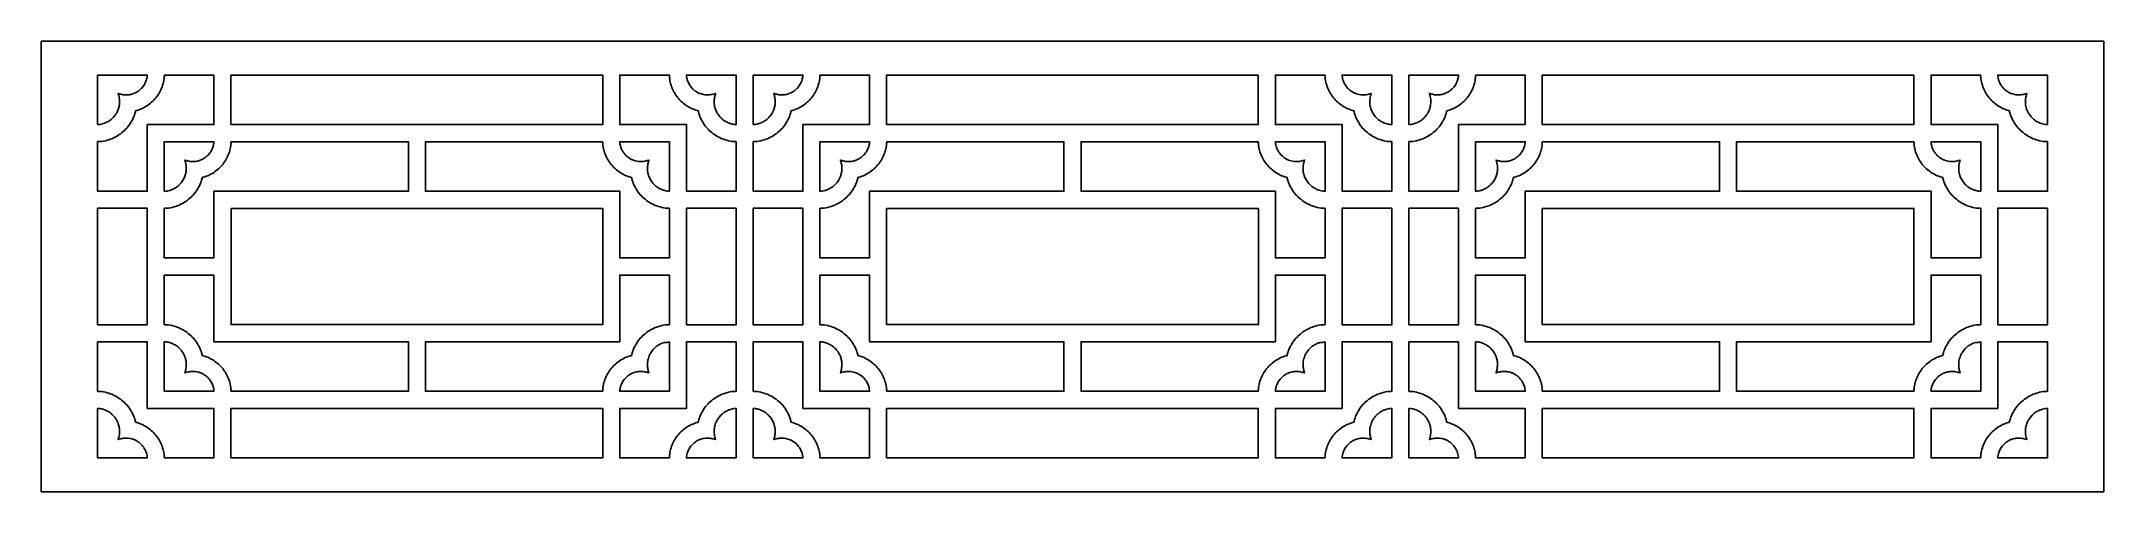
# Model space of a CAD drawing. Header units: centimetres. Extents: x -27 to -1.5, y 3.4 to 9.
import ezdxf

# ---------------------------------------------------------------- set-up
doc = ezdxf.new("R2010")
doc.units = ezdxf.units.CM
doc.header["$MEASUREMENT"] = 0
doc.layers.add('layer 1', color=7, linetype='Continuous')

msp = doc.modelspace()

# ---------------------------------------------------------------- linework, layer by layer
at = {"layer": 'layer 1', "color": 250}
for points, knots in [([(-26.99913, 3.42708), (-26.99913, 3.42708), (-26.99913, 9.00076), (-26.99913, 9.00076), (-26.99913, 9.00076), (-26.99913, 9.00076), (-1.49953, 9.00076), (-1.49953, 9.00076), (-1.49953, 9.00076), (-1.49953, 9.00076), (-1.49953, 3.42708), (-1.49953, 3.42708), (-1.49953, 3.42708), (-1.49953, 3.42708), (-26.99913, 3.42708), (-26.99913, 3.42708)], [0, 0, 0, 0, 0.2, 0.2, 0.2, 0.2, 0.4, 0.4, 0.4, 0.4, 0.6, 0.6, 0.6, 0.6, 1, 1, 1, 1]), ([(-26.23377, 7.98095), (-26.22383, 7.98409), (-26.21404, 7.98754), (-26.20434, 7.99134), (-26.20434, 7.99134), (-26.18601, 7.99971), (-26.16866, 8.00941), (-26.15196, 8.02067), (-26.15196, 8.02067), (-26.14034, 8.0286), (-26.12972, 8.03784), (-26.11935, 8.04732), (-26.11935, 8.04732), (-26.11013, 8.05586), (-26.1019, 8.06533), (-26.09398, 8.07508), (-26.09398, 8.07508), (-26.08592, 8.08512), (-26.07846, 8.09554), (-26.07148, 8.10636), (-26.07148, 8.10636), (-26.06463, 8.1183), (-26.05839, 8.1305), (-26.05266, 8.14301), (-26.05266, 8.14301), (-26.04921, 8.15181), (-26.04609, 8.16069), (-26.04329, 8.16973), (-26.04329, 8.16973), (-26.03873, 8.18486), (-26.03469, 8.20062), (-26.0329, 8.21635), (-26.0329, 8.21635), (-26.03158, 8.22852), (-26.03072, 8.24071), (-26.03041, 8.25296), (-26.03041, 8.25296), (-26.03098, 8.27388), (-26.03325, 8.29445), (-26.03743, 8.31497), (-26.03743, 8.31497), (-26.03804, 8.31787), (-26.03868, 8.32078), (-26.03934, 8.32368), (-26.03934, 8.32368), (-26.04228, 8.33394), (-26.0455, 8.34414), (-26.04861, 8.35436), (-26.04861, 8.35436), (-26.03597, 8.35089), (-26.02335, 8.3472), (-26.01061, 8.34417), (-26.01061, 8.34417), (-25.99459, 8.34046), (-25.9785, 8.33809), (-25.96212, 8.33677), (-25.96212, 8.33677), (-25.94613, 8.33643), (-25.92985, 8.33656), (-25.91402, 8.3389), (-25.91402, 8.3389), (-25.89801, 8.34138), (-25.88244, 8.34495), (-25.86696, 8.34974), (-25.86696, 8.34974), (-25.85456, 8.35368), (-25.84274, 8.35905), (-25.83106, 8.36475), (-25.83106, 8.36475), (-25.81945, 8.37048), (-25.80859, 8.3776), (-25.79804, 8.38511), (-25.79804, 8.38511), (-25.78363, 8.3956), (-25.77053, 8.40711), (-25.75817, 8.41993), (-25.75817, 8.41993), (-25.75452, 8.42379), (-25.75095, 8.42772), (-25.74745, 8.43172), (-25.74745, 8.43172), (-25.74745, 8.43172), (-25.73107, 8.45385), (-25.73107, 8.45385), (-25.73107, 8.45385), (-25.72047, 8.47074), (-25.71157, 8.48814), (-25.70427, 8.5067), (-25.70427, 8.5067), (-25.70256, 8.51116), (-25.70092, 8.51564), (-25.69937, 8.52016), (-25.69937, 8.52016), (-25.69525, 8.53476), (-25.6915, 8.54982), (-25.68984, 8.56492), (-25.68984, 8.56492), (-25.68923, 8.57085), (-25.68873, 8.57678), (-25.68843, 8.58274), (-25.68843, 8.58274), (-25.68843, 8.58274), (-26.30243, 8.58274), (-26.30243, 8.58274), (-26.30243, 8.58274), (-26.30243, 8.58274), (-26.30243, 7.96958), (-26.30243, 7.96958), (-26.30243, 7.96958), (-26.28251, 7.97073), (-26.26304, 7.9736), (-26.24361, 7.97802), (-26.24361, 7.97802), (-26.24032, 7.97897), (-26.23704, 7.97995), (-26.23377, 7.98095)], [0, 0, 0, 0, 0.03333333, 0.03333333, 0.03333333, 0.03333333, 0.06666667, 0.06666667, 0.06666667, 0.06666667, 0.1, 0.1, 0.1, 0.1, 0.13333333, 0.13333333, 0.13333333, 0.13333333, 0.16666667, 0.16666667, 0.16666667, 0.16666667, 0.2, 0.2, 0.2, 0.2, 0.23333333, 0.23333333, 0.23333333, 0.23333333, 0.26666667, 0.26666667, 0.26666667, 0.26666667, 0.3, 0.3, 0.3, 0.3, 0.33333333, 0.33333333, 0.33333333, 0.33333333, 0.36666667, 0.36666667, 0.36666667, 0.36666667, 0.4, 0.4, 0.4, 0.4, 0.43333333, 0.43333333, 0.43333333, 0.43333333, 0.46666667, 0.46666667, 0.46666667, 0.46666667, 0.5, 0.5, 0.5, 0.5, 0.53333333, 0.53333333, 0.53333333, 0.53333333, 0.56666667, 0.56666667, 0.56666667, 0.56666667, 0.6, 0.6, 0.6, 0.6, 0.63333333, 0.63333333, 0.63333333, 0.63333333, 0.66666667, 0.66666667, 0.66666667, 0.66666667, 0.7, 0.7, 0.7, 0.7, 0.73333333, 0.73333333, 0.73333333, 0.73333333, 0.76666667, 0.76666667, 0.76666667, 0.76666667, 0.8, 0.8, 0.8, 0.8, 0.83333333, 0.83333333, 0.83333333, 0.83333333, 0.86666667, 0.86666667, 0.86666667, 0.86666667, 0.9, 0.9, 0.9, 0.9, 0.93333333, 0.93333333, 0.93333333, 0.93333333, 1, 1, 1, 1]), ([(-25.50436, 8.43785), (-25.50436, 8.43785), (-25.51145, 8.41942), (-25.51145, 8.41942), (-25.51145, 8.41942), (-25.51145, 8.41942), (-25.51929, 8.40136), (-25.51929, 8.40136), (-25.51929, 8.40136), (-25.51929, 8.40136), (-25.52784, 8.38371), (-25.52784, 8.38371), (-25.52784, 8.38371), (-25.52784, 8.38371), (-25.53711, 8.36646), (-25.53711, 8.36646), (-25.53711, 8.36646), (-25.53711, 8.36646), (-25.54705, 8.34965), (-25.54705, 8.34965), (-25.54705, 8.34965), (-25.54705, 8.34965), (-25.55766, 8.3333), (-25.55766, 8.3333), (-25.55766, 8.3333), (-25.55766, 8.3333), (-25.56891, 8.31742), (-25.56891, 8.31742), (-25.56891, 8.31742), (-25.56891, 8.31742), (-25.5808, 8.30202), (-25.5808, 8.30202), (-25.5808, 8.30202), (-25.5808, 8.30202), (-25.59328, 8.28714), (-25.59328, 8.28714), (-25.59328, 8.28714), (-25.59328, 8.28714), (-25.60636, 8.27278), (-25.60636, 8.27278), (-25.60636, 8.27278), (-25.60636, 8.27278), (-25.62001, 8.25898), (-25.62001, 8.25898), (-25.62001, 8.25898), (-25.62001, 8.25898), (-25.63421, 8.24573), (-25.63421, 8.24573), (-25.63421, 8.24573), (-25.63421, 8.24573), (-25.64894, 8.23308), (-25.64894, 8.23308), (-25.64894, 8.23308), (-25.64894, 8.23308), (-25.66419, 8.22102), (-25.66419, 8.22102), (-25.66419, 8.22102), (-25.66419, 8.22102), (-25.67994, 8.20958), (-25.67994, 8.20958), (-25.67994, 8.20958), (-25.67994, 8.20958), (-25.69616, 8.19879), (-25.69616, 8.19879), (-25.69616, 8.19879), (-25.69616, 8.19879), (-25.71284, 8.18865), (-25.71284, 8.18865), (-25.71284, 8.18865), (-25.71284, 8.18865), (-25.72997, 8.1792), (-25.72997, 8.1792), (-25.72997, 8.1792), (-25.72997, 8.1792), (-25.7475, 8.17044), (-25.7475, 8.17044), (-25.7475, 8.17044), (-25.7475, 8.17044), (-25.76546, 8.16239), (-25.76546, 8.16239), (-25.76546, 8.16239), (-25.76546, 8.16239), (-25.78378, 8.15508), (-25.78378, 8.15508), (-25.78378, 8.15508), (-25.78378, 8.15508), (-25.80248, 8.14852), (-25.80248, 8.14852), (-25.80248, 8.14852), (-25.80248, 8.14852), (-25.82151, 8.14275), (-25.82151, 8.14275), (-25.82151, 8.14275), (-25.82151, 8.14275), (-25.83249, 8.13991), (-25.83249, 8.13991), (-25.83249, 8.13991), (-25.83249, 8.13991), (-25.83544, 8.12762), (-25.83544, 8.12762), (-25.83544, 8.12762), (-25.83544, 8.12762), (-25.84126, 8.10725), (-25.84126, 8.10725), (-25.84126, 8.10725), (-25.84126, 8.10725), (-25.84792, 8.08724), (-25.84792, 8.08724), (-25.84792, 8.08724), (-25.84792, 8.08724), (-25.85541, 8.06761), (-25.85541, 8.06761), (-25.85541, 8.06761), (-25.85541, 8.06761), (-25.86369, 8.04839), (-25.86369, 8.04839), (-25.86369, 8.04839), (-25.86369, 8.04839), (-25.87275, 8.0296), (-25.87275, 8.0296), (-25.87275, 8.0296), (-25.87275, 8.0296), (-25.88258, 8.01125), (-25.88258, 8.01125), (-25.88258, 8.01125), (-25.88258, 8.01125), (-25.89313, 7.99337), (-25.89313, 7.99337), (-25.89313, 7.99337), (-25.89313, 7.99337), (-25.9044, 7.97599), (-25.9044, 7.97599), (-25.9044, 7.97599), (-25.9044, 7.97599), (-25.91638, 7.9591), (-25.91638, 7.9591), (-25.91638, 7.9591), (-25.91638, 7.9591), (-25.92902, 7.94276), (-25.92902, 7.94276), (-25.92902, 7.94276), (-25.92902, 7.94276), (-25.94233, 7.92695), (-25.94233, 7.92695), (-25.94233, 7.92695), (-25.94233, 7.92695), (-25.95626, 7.91172), (-25.95626, 7.91172), (-25.95626, 7.91172), (-25.95626, 7.91172), (-25.97081, 7.89708), (-25.97081, 7.89708), (-25.97081, 7.89708), (-25.97081, 7.89708), (-25.98595, 7.88305), (-25.98595, 7.88305), (-25.98595, 7.88305), (-25.98595, 7.88305), (-26.00167, 7.86964), (-26.00167, 7.86964), (-26.00167, 7.86964), (-26.00167, 7.86964), (-26.01794, 7.8569), (-26.01794, 7.8569), (-26.01794, 7.8569), (-26.01794, 7.8569), (-26.03473, 7.84482), (-26.03473, 7.84482), (-26.03473, 7.84482), (-26.03473, 7.84482), (-26.05205, 7.83344), (-26.05205, 7.83344), (-26.05205, 7.83344), (-26.05205, 7.83344), (-26.06985, 7.82277), (-26.06985, 7.82277), (-26.06985, 7.82277), (-26.06985, 7.82277), (-26.08813, 7.81284), (-26.08813, 7.81284), (-26.08813, 7.81284), (-26.08813, 7.81284), (-26.10685, 7.80366), (-26.10685, 7.80366), (-26.10685, 7.80366), (-26.10685, 7.80366), (-26.12601, 7.79526), (-26.12601, 7.79526), (-26.12601, 7.79526), (-26.12601, 7.79526), (-26.14557, 7.78764), (-26.14557, 7.78764), (-26.14557, 7.78764), (-26.14557, 7.78764), (-26.16553, 7.78086), (-26.16553, 7.78086), (-26.16553, 7.78086), (-26.16553, 7.78086), (-26.18584, 7.7749), (-26.18584, 7.7749), (-26.18584, 7.7749), (-26.18584, 7.7749), (-26.20652, 7.76981), (-26.20652, 7.76981), (-26.20652, 7.76981), (-26.20652, 7.76981), (-26.22751, 7.7656), (-26.22751, 7.7656), (-26.22751, 7.7656), (-26.22751, 7.7656), (-26.2488, 7.76228), (-26.2488, 7.76228), (-26.2488, 7.76228), (-26.2488, 7.76228), (-26.27038, 7.75989), (-26.27038, 7.75989), (-26.27038, 7.75989), (-26.27038, 7.75989), (-26.29222, 7.75844), (-26.29222, 7.75844), (-26.29222, 7.75844), (-26.29222, 7.75844), (-26.30243, 7.75822), (-26.30243, 7.75822), (-26.30243, 7.75822), (-26.30243, 7.75822), (-26.30243, 7.14462), (-26.30243, 7.14462), (-26.30243, 7.14462), (-26.30243, 7.14462), (-25.68871, 7.14462), (-25.68871, 7.14462), (-25.68871, 7.14462), (-25.68871, 7.14462), (-25.68871, 7.96902), (-25.68871, 7.96902), (-25.68871, 7.96902), (-25.68871, 7.96902), (-24.86463, 7.96902), (-24.86463, 7.96902), (-24.86463, 7.96902), (-24.86463, 7.96902), (-24.86463, 8.58274), (-24.86463, 8.58274), (-24.86463, 8.58274), (-24.86463, 8.58274), (-25.47686, 8.58274), (-25.47686, 8.58274), (-25.47686, 8.58274), (-25.47724, 8.56671), (-25.47889, 8.55092), (-25.48066, 8.53502), (-25.48066, 8.53502), (-25.48066, 8.53502), (-25.48377, 8.51498), (-25.48377, 8.51498), (-25.48377, 8.51498), (-25.48377, 8.51498), (-25.4877, 8.49523), (-25.4877, 8.49523), (-25.4877, 8.49523), (-25.4877, 8.49523), (-25.49246, 8.47578), (-25.49246, 8.47578), (-25.49246, 8.47578), (-25.49246, 8.47578), (-25.49802, 8.45664), (-25.49802, 8.45664), (-25.49802, 8.45664), (-25.49802, 8.45664), (-25.50436, 8.43785), (-25.50436, 8.43785)], [0, 0, 0, 0, 0.01449275, 0.01449275, 0.01449275, 0.01449275, 0.02898551, 0.02898551, 0.02898551, 0.02898551, 0.04347826, 0.04347826, 0.04347826, 0.04347826, 0.05797101, 0.05797101, 0.05797101, 0.05797101, 0.07246377, 0.07246377, 0.07246377, 0.07246377, 0.08695652, 0.08695652, 0.08695652, 0.08695652, 0.10144928, 0.10144928, 0.10144928, 0.10144928, 0.11594203, 0.11594203, 0.11594203, 0.11594203, 0.13043478, 0.13043478, 0.13043478, 0.13043478, 0.14492754, 0.14492754, 0.14492754, 0.14492754, 0.15942029, 0.15942029, 0.15942029, 0.15942029, 0.17391304, 0.17391304, 0.17391304, 0.17391304, 0.1884058, 0.1884058, 0.1884058, 0.1884058, 0.20289855, 0.20289855, 0.20289855, 0.20289855, 0.2173913, 0.2173913, 0.2173913, 0.2173913, 0.23188406, 0.23188406, 0.23188406, 0.23188406, 0.24637681, 0.24637681, 0.24637681, 0.24637681, 0.26086957, 0.26086957, 0.26086957, 0.26086957, 0.27536232, 0.27536232, 0.27536232, 0.27536232, 0.28985507, 0.28985507, 0.28985507, 0.28985507, 0.30434783, 0.30434783, 0.30434783, 0.30434783, 0.31884058, 0.31884058, 0.31884058, 0.31884058, 0.33333333, 0.33333333, 0.33333333, 0.33333333, 0.34782609, 0.34782609, 0.34782609, 0.34782609, 0.36231884, 0.36231884, 0.36231884, 0.36231884, 0.37681159, 0.37681159, 0.37681159, 0.37681159, 0.39130435, 0.39130435, 0.39130435, 0.39130435, 0.4057971, 0.4057971, 0.4057971, 0.4057971, 0.42028986, 0.42028986, 0.42028986, 0.42028986, 0.43478261, 0.43478261, 0.43478261, 0.43478261, 0.44927536, 0.44927536, 0.44927536, 0.44927536, 0.46376812, 0.46376812, 0.46376812, 0.46376812, 0.47826087, 0.47826087, 0.47826087, 0.47826087, 0.49275362, 0.49275362, 0.49275362, 0.49275362, 0.50724638, 0.50724638, 0.50724638, 0.50724638, 0.52173913, 0.52173913, 0.52173913, 0.52173913, 0.53623188, 0.53623188, 0.53623188, 0.53623188, 0.55072464, 0.55072464, 0.55072464, 0.55072464, 0.56521739, 0.56521739, 0.56521739, 0.56521739, 0.57971014, 0.57971014, 0.57971014, 0.57971014, 0.5942029, 0.5942029, 0.5942029, 0.5942029, 0.60869565, 0.60869565, 0.60869565, 0.60869565, 0.62318841, 0.62318841, 0.62318841, 0.62318841, 0.63768116, 0.63768116, 0.63768116, 0.63768116, 0.65217391, 0.65217391, 0.65217391, 0.65217391, 0.66666667, 0.66666667, 0.66666667, 0.66666667, 0.68115942, 0.68115942, 0.68115942, 0.68115942, 0.69565217, 0.69565217, 0.69565217, 0.69565217, 0.71014493, 0.71014493, 0.71014493, 0.71014493, 0.72463768, 0.72463768, 0.72463768, 0.72463768, 0.73913043, 0.73913043, 0.73913043, 0.73913043, 0.75362319, 0.75362319, 0.75362319, 0.75362319, 0.76811594, 0.76811594, 0.76811594, 0.76811594, 0.7826087, 0.7826087, 0.7826087, 0.7826087, 0.79710145, 0.79710145, 0.79710145, 0.79710145, 0.8115942, 0.8115942, 0.8115942, 0.8115942, 0.82608696, 0.82608696, 0.82608696, 0.82608696, 0.84057971, 0.84057971, 0.84057971, 0.84057971, 0.85507246, 0.85507246, 0.85507246, 0.85507246, 0.86956522, 0.86956522, 0.86956522, 0.86956522, 0.88405797, 0.88405797, 0.88405797, 0.88405797, 0.89855072, 0.89855072, 0.89855072, 0.89855072, 0.91304348, 0.91304348, 0.91304348, 0.91304348, 0.92753623, 0.92753623, 0.92753623, 0.92753623, 0.94202899, 0.94202899, 0.94202899, 0.94202899, 0.95652174, 0.95652174, 0.95652174, 0.95652174, 0.97101449, 0.97101449, 0.97101449, 0.97101449, 1, 1, 1, 1]), ([(-20.05759, 8.58274), (-20.05759, 8.58274), (-24.65356, 8.58274), (-24.65356, 8.58274), (-24.65356, 8.58274), (-24.65356, 8.58274), (-24.65356, 7.96902), (-24.65356, 7.96902), (-24.65356, 7.96902), (-24.65356, 7.96902), (-20.05759, 7.96902), (-20.05759, 7.96902), (-20.05759, 7.96902), (-20.05759, 7.96902), (-20.05759, 8.58274), (-20.05759, 8.58274)], [0, 0, 0, 0, 0.2, 0.2, 0.2, 0.2, 0.4, 0.4, 0.4, 0.4, 0.6, 0.6, 0.6, 0.6, 1, 1, 1, 1]), ([(-18.65813, 7.83344), (-18.65813, 7.83344), (-18.67545, 7.84482), (-18.67545, 7.84482), (-18.67545, 7.84482), (-18.67545, 7.84482), (-18.69225, 7.8569), (-18.69225, 7.8569), (-18.69225, 7.8569), (-18.69225, 7.8569), (-18.70852, 7.86964), (-18.70852, 7.86964), (-18.70852, 7.86964), (-18.70852, 7.86964), (-18.72423, 7.88305), (-18.72423, 7.88305), (-18.72423, 7.88305), (-18.72423, 7.88305), (-18.73937, 7.89708), (-18.73937, 7.89708), (-18.73937, 7.89708), (-18.73937, 7.89708), (-18.75392, 7.91172), (-18.75392, 7.91172), (-18.75392, 7.91172), (-18.75392, 7.91172), (-18.76786, 7.92695), (-18.76786, 7.92695), (-18.76786, 7.92695), (-18.76786, 7.92695), (-18.78116, 7.94276), (-18.78116, 7.94276), (-18.78116, 7.94276), (-18.78116, 7.94276), (-18.7938, 7.9591), (-18.7938, 7.9591), (-18.7938, 7.9591), (-18.7938, 7.9591), (-18.80578, 7.97599), (-18.80578, 7.97599), (-18.80578, 7.97599), (-18.80578, 7.97599), (-18.81705, 7.99337), (-18.81705, 7.99337), (-18.81705, 7.99337), (-18.81705, 7.99337), (-18.82761, 8.01125), (-18.82761, 8.01125), (-18.82761, 8.01125), (-18.82761, 8.01125), (-18.83743, 8.0296), (-18.83743, 8.0296), (-18.83743, 8.0296), (-18.83743, 8.0296), (-18.84649, 8.04839), (-18.84649, 8.04839), (-18.84649, 8.04839), (-18.84649, 8.04839), (-18.85478, 8.06761), (-18.85478, 8.06761), (-18.85478, 8.06761), (-18.85478, 8.06761), (-18.86226, 8.08724), (-18.86226, 8.08724), (-18.86226, 8.08724), (-18.86226, 8.08724), (-18.86892, 8.10725), (-18.86892, 8.10725), (-18.86892, 8.10725), (-18.86892, 8.10725), (-18.87475, 8.12762), (-18.87475, 8.12762), (-18.87475, 8.12762), (-18.87475, 8.12762), (-18.87769, 8.13991), (-18.87769, 8.13991), (-18.87769, 8.13991), (-18.87769, 8.13991), (-18.88867, 8.14275), (-18.88867, 8.14275), (-18.88867, 8.14275), (-18.88867, 8.14275), (-18.90771, 8.14852), (-18.90771, 8.14852), (-18.90771, 8.14852), (-18.90771, 8.14852), (-18.9264, 8.15508), (-18.9264, 8.15508), (-18.9264, 8.15508), (-18.9264, 8.15508), (-18.94473, 8.16239), (-18.94473, 8.16239), (-18.94473, 8.16239), (-18.94473, 8.16239), (-18.96268, 8.17044), (-18.96268, 8.17044), (-18.96268, 8.17044), (-18.96268, 8.17044), (-18.98022, 8.1792), (-18.98022, 8.1792), (-18.98022, 8.1792), (-18.98022, 8.1792), (-18.99734, 8.18865), (-18.99734, 8.18865), (-18.99734, 8.18865), (-18.99734, 8.18865), (-19.01402, 8.19879), (-19.01402, 8.19879), (-19.01402, 8.19879), (-19.01402, 8.19879), (-19.03024, 8.20958), (-19.03024, 8.20958), (-19.03024, 8.20958), (-19.03024, 8.20958), (-19.04599, 8.22102), (-19.04599, 8.22102), (-19.04599, 8.22102), (-19.04599, 8.22102), (-19.06124, 8.23308), (-19.06124, 8.23308), (-19.06124, 8.23308), (-19.06124, 8.23308), (-19.07597, 8.24573), (-19.07597, 8.24573), (-19.07597, 8.24573), (-19.07597, 8.24573), (-19.09017, 8.25898), (-19.09017, 8.25898), (-19.09017, 8.25898), (-19.09017, 8.25898), (-19.10382, 8.27278), (-19.10382, 8.27278), (-19.10382, 8.27278), (-19.10382, 8.27278), (-19.1169, 8.28714), (-19.1169, 8.28714), (-19.1169, 8.28714), (-19.1169, 8.28714), (-19.12939, 8.30202), (-19.12939, 8.30202), (-19.12939, 8.30202), (-19.12939, 8.30202), (-19.14127, 8.31742), (-19.14127, 8.31742), (-19.14127, 8.31742), (-19.14127, 8.31742), (-19.15252, 8.3333), (-19.15252, 8.3333), (-19.15252, 8.3333), (-19.15252, 8.3333), (-19.16314, 8.34965), (-19.16314, 8.34965), (-19.16314, 8.34965), (-19.16314, 8.34965), (-19.17307, 8.36646), (-19.17307, 8.36646), (-19.17307, 8.36646), (-19.17307, 8.36646), (-19.18234, 8.38371), (-19.18234, 8.38371), (-19.18234, 8.38371), (-19.18234, 8.38371), (-19.1909, 8.40136), (-19.1909, 8.40136), (-19.1909, 8.40136), (-19.1909, 8.40136), (-19.19873, 8.41942), (-19.19873, 8.41942), (-19.19873, 8.41942), (-19.19873, 8.41942), (-19.20582, 8.43785), (-19.20582, 8.43785), (-19.20582, 8.43785), (-19.20582, 8.43785), (-19.21216, 8.45664), (-19.21216, 8.45664), (-19.21216, 8.45664), (-19.21216, 8.45664), (-19.21772, 8.47578), (-19.21772, 8.47578), (-19.21772, 8.47578), (-19.21772, 8.47578), (-19.22248, 8.49523), (-19.22248, 8.49523), (-19.22248, 8.49523), (-19.22248, 8.49523), (-19.22642, 8.51498), (-19.22642, 8.51498), (-19.22642, 8.51498), (-19.22642, 8.51498), (-19.22953, 8.53502), (-19.22953, 8.53502), (-19.22953, 8.53502), (-19.23129, 8.55092), (-19.23294, 8.56671), (-19.23332, 8.58274), (-19.23332, 8.58274), (-19.23332, 8.58274), (-19.84652, 8.58274), (-19.84652, 8.58274), (-19.84652, 8.58274), (-19.84652, 8.58274), (-19.84652, 7.96902), (-19.84652, 7.96902), (-19.84652, 7.96902), (-19.84652, 7.96902), (-19.02147, 7.96902), (-19.02147, 7.96902), (-19.02147, 7.96902), (-19.02147, 7.96902), (-19.02147, 7.14462), (-19.02147, 7.14462), (-19.02147, 7.14462), (-19.02147, 7.14462), (-18.40776, 7.14462), (-18.40776, 7.14462), (-18.40776, 7.14462), (-18.40776, 7.14462), (-18.40776, 7.75822), (-18.40776, 7.75822), (-18.40776, 7.75822), (-18.40776, 7.75822), (-18.41796, 7.75844), (-18.41796, 7.75844), (-18.41796, 7.75844), (-18.41796, 7.75844), (-18.43981, 7.75989), (-18.43981, 7.75989), (-18.43981, 7.75989), (-18.43981, 7.75989), (-18.46138, 7.76228), (-18.46138, 7.76228), (-18.46138, 7.76228), (-18.46138, 7.76228), (-18.48268, 7.7656), (-18.48268, 7.7656), (-18.48268, 7.7656), (-18.48268, 7.7656), (-18.50367, 7.76981), (-18.50367, 7.76981), (-18.50367, 7.76981), (-18.50367, 7.76981), (-18.52434, 7.7749), (-18.52434, 7.7749), (-18.52434, 7.7749), (-18.52434, 7.7749), (-18.54466, 7.78086), (-18.54466, 7.78086), (-18.54466, 7.78086), (-18.54466, 7.78086), (-18.56461, 7.78764), (-18.56461, 7.78764), (-18.56461, 7.78764), (-18.56461, 7.78764), (-18.58418, 7.79526), (-18.58418, 7.79526), (-18.58418, 7.79526), (-18.58418, 7.79526), (-18.60333, 7.80366), (-18.60333, 7.80366), (-18.60333, 7.80366), (-18.60333, 7.80366), (-18.62205, 7.81284), (-18.62205, 7.81284), (-18.62205, 7.81284), (-18.62205, 7.81284), (-18.64033, 7.82277), (-18.64033, 7.82277), (-18.64033, 7.82277), (-18.64033, 7.82277), (-18.65813, 7.83344), (-18.65813, 7.83344)], [0, 0, 0, 0, 0.01449275, 0.01449275, 0.01449275, 0.01449275, 0.02898551, 0.02898551, 0.02898551, 0.02898551, 0.04347826, 0.04347826, 0.04347826, 0.04347826, 0.05797101, 0.05797101, 0.05797101, 0.05797101, 0.07246377, 0.07246377, 0.07246377, 0.07246377, 0.08695652, 0.08695652, 0.08695652, 0.08695652, 0.10144928, 0.10144928, 0.10144928, 0.10144928, 0.11594203, 0.11594203, 0.11594203, 0.11594203, 0.13043478, 0.13043478, 0.13043478, 0.13043478, 0.14492754, 0.14492754, 0.14492754, 0.14492754, 0.15942029, 0.15942029, 0.15942029, 0.15942029, 0.17391304, 0.17391304, 0.17391304, 0.17391304, 0.1884058, 0.1884058, 0.1884058, 0.1884058, 0.20289855, 0.20289855, 0.20289855, 0.20289855, 0.2173913, 0.2173913, 0.2173913, 0.2173913, 0.23188406, 0.23188406, 0.23188406, 0.23188406, 0.24637681, 0.24637681, 0.24637681, 0.24637681, 0.26086957, 0.26086957, 0.26086957, 0.26086957, 0.27536232, 0.27536232, 0.27536232, 0.27536232, 0.28985507, 0.28985507, 0.28985507, 0.28985507, 0.30434783, 0.30434783, 0.30434783, 0.30434783, 0.31884058, 0.31884058, 0.31884058, 0.31884058, 0.33333333, 0.33333333, 0.33333333, 0.33333333, 0.34782609, 0.34782609, 0.34782609, 0.34782609, 0.36231884, 0.36231884, 0.36231884, 0.36231884, 0.37681159, 0.37681159, 0.37681159, 0.37681159, 0.39130435, 0.39130435, 0.39130435, 0.39130435, 0.4057971, 0.4057971, 0.4057971, 0.4057971, 0.42028986, 0.42028986, 0.42028986, 0.42028986, 0.43478261, 0.43478261, 0.43478261, 0.43478261, 0.44927536, 0.44927536, 0.44927536, 0.44927536, 0.46376812, 0.46376812, 0.46376812, 0.46376812, 0.47826087, 0.47826087, 0.47826087, 0.47826087, 0.49275362, 0.49275362, 0.49275362, 0.49275362, 0.50724638, 0.50724638, 0.50724638, 0.50724638, 0.52173913, 0.52173913, 0.52173913, 0.52173913, 0.53623188, 0.53623188, 0.53623188, 0.53623188, 0.55072464, 0.55072464, 0.55072464, 0.55072464, 0.56521739, 0.56521739, 0.56521739, 0.56521739, 0.57971014, 0.57971014, 0.57971014, 0.57971014, 0.5942029, 0.5942029, 0.5942029, 0.5942029, 0.60869565, 0.60869565, 0.60869565, 0.60869565, 0.62318841, 0.62318841, 0.62318841, 0.62318841, 0.63768116, 0.63768116, 0.63768116, 0.63768116, 0.65217391, 0.65217391, 0.65217391, 0.65217391, 0.66666667, 0.66666667, 0.66666667, 0.66666667, 0.68115942, 0.68115942, 0.68115942, 0.68115942, 0.69565217, 0.69565217, 0.69565217, 0.69565217, 0.71014493, 0.71014493, 0.71014493, 0.71014493, 0.72463768, 0.72463768, 0.72463768, 0.72463768, 0.73913043, 0.73913043, 0.73913043, 0.73913043, 0.75362319, 0.75362319, 0.75362319, 0.75362319, 0.76811594, 0.76811594, 0.76811594, 0.76811594, 0.7826087, 0.7826087, 0.7826087, 0.7826087, 0.79710145, 0.79710145, 0.79710145, 0.79710145, 0.8115942, 0.8115942, 0.8115942, 0.8115942, 0.82608696, 0.82608696, 0.82608696, 0.82608696, 0.84057971, 0.84057971, 0.84057971, 0.84057971, 0.85507246, 0.85507246, 0.85507246, 0.85507246, 0.86956522, 0.86956522, 0.86956522, 0.86956522, 0.88405797, 0.88405797, 0.88405797, 0.88405797, 0.89855072, 0.89855072, 0.89855072, 0.89855072, 0.91304348, 0.91304348, 0.91304348, 0.91304348, 0.92753623, 0.92753623, 0.92753623, 0.92753623, 0.94202899, 0.94202899, 0.94202899, 0.94202899, 0.95652174, 0.95652174, 0.95652174, 0.95652174, 0.97101449, 0.97101449, 0.97101449, 0.97101449, 1, 1, 1, 1]), ([(-19.00504, 8.50447), (-18.99853, 8.48827), (-18.99079, 8.47293), (-18.98172, 8.45803), (-18.98172, 8.45803), (-18.97601, 8.44879), (-18.96923, 8.4404), (-18.96273, 8.43172), (-18.96273, 8.43172), (-18.9516, 8.41901), (-18.93982, 8.40727), (-18.92686, 8.39646), (-18.92686, 8.39646), (-18.91374, 8.38574), (-18.89996, 8.37638), (-18.88534, 8.36786), (-18.88534, 8.36786), (-18.87404, 8.36211), (-18.86257, 8.35691), (-18.85081, 8.35222), (-18.85081, 8.35222), (-18.8329, 8.34618), (-18.81483, 8.34178), (-18.79617, 8.3389), (-18.79617, 8.3389), (-18.78271, 8.3369), (-18.76904, 8.3366), (-18.75546, 8.33666), (-18.75546, 8.33666), (-18.74313, 8.33677), (-18.73089, 8.33831), (-18.71875, 8.34031), (-18.71875, 8.34031), (-18.70901, 8.34197), (-18.69941, 8.34409), (-18.68986, 8.3466), (-18.68986, 8.3466), (-18.68986, 8.3466), (-18.66157, 8.35436), (-18.66157, 8.35436), (-18.66157, 8.35436), (-18.66533, 8.342), (-18.66955, 8.32982), (-18.67228, 8.31721), (-18.67228, 8.31721), (-18.6761, 8.29888), (-18.6785, 8.28056), (-18.67944, 8.26187), (-18.67944, 8.26187), (-18.6801, 8.24758), (-18.67903, 8.23329), (-18.67757, 8.21908), (-18.67757, 8.21908), (-18.67724, 8.21598), (-18.67689, 8.21289), (-18.67649, 8.2098), (-18.67649, 8.2098), (-18.67286, 8.18973), (-18.66761, 8.17025), (-18.66061, 8.1511), (-18.66061, 8.1511), (-18.6554, 8.13708), (-18.64842, 8.12373), (-18.64116, 8.11067), (-18.64116, 8.11067), (-18.63682, 8.10299), (-18.63174, 8.09574), (-18.62657, 8.08861), (-18.62657, 8.08861), (-18.61587, 8.07401), (-18.60411, 8.05962), (-18.59083, 8.04732), (-18.59083, 8.04732), (-18.58045, 8.03783), (-18.56983, 8.0286), (-18.55822, 8.02067), (-18.55822, 8.02067), (-18.54152, 8.0094), (-18.52416, 7.9997), (-18.50585, 7.99134), (-18.50585, 7.99134), (-18.49294, 7.98628), (-18.47988, 7.98186), (-18.46657, 7.97802), (-18.46657, 7.97802), (-18.44713, 7.97359), (-18.42765, 7.97073), (-18.40776, 7.96958), (-18.40776, 7.96958), (-18.40776, 7.96958), (-18.40776, 8.58274), (-18.40776, 8.58274), (-18.40776, 8.58274), (-18.40776, 8.58274), (-19.02175, 8.58274), (-19.02175, 8.58274), (-19.02175, 8.58274), (-19.02121, 8.572), (-19.02024, 8.5613), (-19.01819, 8.55075), (-19.01819, 8.55075), (-19.01565, 8.53817), (-19.0128, 8.52558), (-19.00847, 8.5135), (-19.00847, 8.5135), (-19.00736, 8.51047), (-19.00621, 8.50746), (-19.00504, 8.50447)], [0, 0, 0, 0, 0.03571429, 0.03571429, 0.03571429, 0.03571429, 0.07142857, 0.07142857, 0.07142857, 0.07142857, 0.10714286, 0.10714286, 0.10714286, 0.10714286, 0.14285714, 0.14285714, 0.14285714, 0.14285714, 0.17857143, 0.17857143, 0.17857143, 0.17857143, 0.21428571, 0.21428571, 0.21428571, 0.21428571, 0.25, 0.25, 0.25, 0.25, 0.28571429, 0.28571429, 0.28571429, 0.28571429, 0.32142857, 0.32142857, 0.32142857, 0.32142857, 0.35714286, 0.35714286, 0.35714286, 0.35714286, 0.39285714, 0.39285714, 0.39285714, 0.39285714, 0.42857143, 0.42857143, 0.42857143, 0.42857143, 0.46428571, 0.46428571, 0.46428571, 0.46428571, 0.5, 0.5, 0.5, 0.5, 0.53571429, 0.53571429, 0.53571429, 0.53571429, 0.57142857, 0.57142857, 0.57142857, 0.57142857, 0.60714286, 0.60714286, 0.60714286, 0.60714286, 0.64285714, 0.64285714, 0.64285714, 0.64285714, 0.67857143, 0.67857143, 0.67857143, 0.67857143, 0.71428571, 0.71428571, 0.71428571, 0.71428571, 0.75, 0.75, 0.75, 0.75, 0.78571429, 0.78571429, 0.78571429, 0.78571429, 0.82142857, 0.82142857, 0.82142857, 0.82142857, 0.85714286, 0.85714286, 0.85714286, 0.85714286, 0.89285714, 0.89285714, 0.89285714, 0.89285714, 0.92857143, 0.92857143, 0.92857143, 0.92857143, 1, 1, 1, 1]), ([(-18.12804, 7.98095), (-18.11809, 7.98409), (-18.1083, 7.98755), (-18.09859, 7.99134), (-18.09859, 7.99134), (-18.08096, 7.99941), (-18.06417, 8.00868), (-18.04804, 8.01945), (-18.04804, 8.01945), (-18.04507, 8.02144), (-18.04212, 8.02348), (-18.0392, 8.02554), (-18.0392, 8.02554), (-18.02625, 8.03581), (-18.01346, 8.04657), (-18.00227, 8.05875), (-18.00227, 8.05875), (-17.99019, 8.0721), (-17.97921, 8.0861), (-17.96921, 8.10106), (-17.96921, 8.10106), (-17.96188, 8.1121), (-17.95583, 8.12419), (-17.95012, 8.13614), (-17.95012, 8.13614), (-17.9444, 8.14826), (-17.94011, 8.16101), (-17.93633, 8.17386), (-17.93633, 8.17386), (-17.9322, 8.18819), (-17.92865, 8.20287), (-17.92702, 8.21772), (-17.92702, 8.21772), (-17.92576, 8.22944), (-17.92501, 8.24117), (-17.92468, 8.25296), (-17.92468, 8.25296), (-17.92495, 8.26266), (-17.92555, 8.27232), (-17.92655, 8.28198), (-17.92655, 8.28198), (-17.92826, 8.29781), (-17.93071, 8.31412), (-17.93528, 8.32941), (-17.93528, 8.32941), (-17.93528, 8.32941), (-17.94279, 8.35435), (-17.94279, 8.35435), (-17.94279, 8.35435), (-17.93018, 8.35088), (-17.91759, 8.34719), (-17.90487, 8.34417), (-17.90487, 8.34417), (-17.88885, 8.34046), (-17.87277, 8.33808), (-17.85639, 8.33677), (-17.85639, 8.33677), (-17.8404, 8.33643), (-17.82412, 8.33655), (-17.80828, 8.3389), (-17.80828, 8.3389), (-17.79159, 8.34148), (-17.77535, 8.34525), (-17.75926, 8.35036), (-17.75926, 8.35036), (-17.74761, 8.35412), (-17.73631, 8.35938), (-17.72532, 8.36475), (-17.72532, 8.36475), (-17.71371, 8.37047), (-17.70285, 8.37761), (-17.69231, 8.38511), (-17.69231, 8.38511), (-17.6779, 8.3956), (-17.6648, 8.40711), (-17.65243, 8.41994), (-17.65243, 8.41994), (-17.64878, 8.4238), (-17.64521, 8.42772), (-17.64171, 8.43172), (-17.64171, 8.43172), (-17.6352, 8.44041), (-17.62844, 8.44881), (-17.62273, 8.45803), (-17.62273, 8.45803), (-17.61281, 8.47432), (-17.60451, 8.49114), (-17.59767, 8.50895), (-17.59767, 8.50895), (-17.59627, 8.51267), (-17.59493, 8.51641), (-17.59363, 8.52016), (-17.59363, 8.52016), (-17.58952, 8.53478), (-17.58576, 8.54981), (-17.5841, 8.56492), (-17.5841, 8.56492), (-17.5835, 8.57084), (-17.58298, 8.57678), (-17.5827, 8.58274), (-17.5827, 8.58274), (-17.5827, 8.58274), (-18.19669, 8.58274), (-18.19669, 8.58274), (-18.19669, 8.58274), (-18.19669, 8.58274), (-18.19669, 7.96958), (-18.19669, 7.96958), (-18.19669, 7.96958), (-18.17745, 7.97069), (-18.15859, 7.97339), (-18.13981, 7.97758), (-18.13981, 7.97758), (-18.13583, 7.97848), (-18.13193, 7.97976), (-18.12804, 7.98095)], [0, 0, 0, 0, 0.03333333, 0.03333333, 0.03333333, 0.03333333, 0.06666667, 0.06666667, 0.06666667, 0.06666667, 0.1, 0.1, 0.1, 0.1, 0.13333333, 0.13333333, 0.13333333, 0.13333333, 0.16666667, 0.16666667, 0.16666667, 0.16666667, 0.2, 0.2, 0.2, 0.2, 0.23333333, 0.23333333, 0.23333333, 0.23333333, 0.26666667, 0.26666667, 0.26666667, 0.26666667, 0.3, 0.3, 0.3, 0.3, 0.33333333, 0.33333333, 0.33333333, 0.33333333, 0.36666667, 0.36666667, 0.36666667, 0.36666667, 0.4, 0.4, 0.4, 0.4, 0.43333333, 0.43333333, 0.43333333, 0.43333333, 0.46666667, 0.46666667, 0.46666667, 0.46666667, 0.5, 0.5, 0.5, 0.5, 0.53333333, 0.53333333, 0.53333333, 0.53333333, 0.56666667, 0.56666667, 0.56666667, 0.56666667, 0.6, 0.6, 0.6, 0.6, 0.63333333, 0.63333333, 0.63333333, 0.63333333, 0.66666667, 0.66666667, 0.66666667, 0.66666667, 0.7, 0.7, 0.7, 0.7, 0.73333333, 0.73333333, 0.73333333, 0.73333333, 0.76666667, 0.76666667, 0.76666667, 0.76666667, 0.8, 0.8, 0.8, 0.8, 0.83333333, 0.83333333, 0.83333333, 0.83333333, 0.86666667, 0.86666667, 0.86666667, 0.86666667, 0.9, 0.9, 0.9, 0.9, 0.93333333, 0.93333333, 0.93333333, 0.93333333, 1, 1, 1, 1]), ([(-17.41356, 8.40136), (-17.41356, 8.40136), (-17.42212, 8.38371), (-17.42212, 8.38371), (-17.42212, 8.38371), (-17.42212, 8.38371), (-17.43138, 8.36646), (-17.43138, 8.36646), (-17.43138, 8.36646), (-17.43138, 8.36646), (-17.44132, 8.34965), (-17.44132, 8.34965), (-17.44132, 8.34965), (-17.44132, 8.34965), (-17.45193, 8.3333), (-17.45193, 8.3333), (-17.45193, 8.3333), (-17.45193, 8.3333), (-17.46318, 8.31742), (-17.46318, 8.31742), (-17.46318, 8.31742), (-17.46318, 8.31742), (-17.47506, 8.30202), (-17.47506, 8.30202), (-17.47506, 8.30202), (-17.47506, 8.30202), (-17.48755, 8.28714), (-17.48755, 8.28714), (-17.48755, 8.28714), (-17.48755, 8.28714), (-17.50063, 8.27278), (-17.50063, 8.27278), (-17.50063, 8.27278), (-17.50063, 8.27278), (-17.51428, 8.25898), (-17.51428, 8.25898), (-17.51428, 8.25898), (-17.51428, 8.25898), (-17.52848, 8.24573), (-17.52848, 8.24573), (-17.52848, 8.24573), (-17.52848, 8.24573), (-17.54321, 8.23308), (-17.54321, 8.23308), (-17.54321, 8.23308), (-17.54321, 8.23308), (-17.55846, 8.22102), (-17.55846, 8.22102), (-17.55846, 8.22102), (-17.55846, 8.22102), (-17.57421, 8.20958), (-17.57421, 8.20958), (-17.57421, 8.20958), (-17.57421, 8.20958), (-17.59043, 8.19879), (-17.59043, 8.19879), (-17.59043, 8.19879), (-17.59043, 8.19879), (-17.60711, 8.18865), (-17.60711, 8.18865), (-17.60711, 8.18865), (-17.60711, 8.18865), (-17.62424, 8.1792), (-17.62424, 8.1792), (-17.62424, 8.1792), (-17.62424, 8.1792), (-17.64178, 8.17044), (-17.64178, 8.17044), (-17.64178, 8.17044), (-17.64178, 8.17044), (-17.65972, 8.16239), (-17.65972, 8.16239), (-17.65972, 8.16239), (-17.65972, 8.16239), (-17.67805, 8.15508), (-17.67805, 8.15508), (-17.67805, 8.15508), (-17.67805, 8.15508), (-17.69674, 8.14852), (-17.69674, 8.14852), (-17.69674, 8.14852), (-17.69674, 8.14852), (-17.71577, 8.14275), (-17.71577, 8.14275), (-17.71577, 8.14275), (-17.71577, 8.14275), (-17.72675, 8.13991), (-17.72675, 8.13991), (-17.72675, 8.13991), (-17.72675, 8.13991), (-17.7297, 8.12762), (-17.7297, 8.12762), (-17.7297, 8.12762), (-17.7297, 8.12762), (-17.73552, 8.10725), (-17.73552, 8.10725), (-17.73552, 8.10725), (-17.73552, 8.10725), (-17.74219, 8.08724), (-17.74219, 8.08724), (-17.74219, 8.08724), (-17.74219, 8.08724), (-17.74967, 8.06761), (-17.74967, 8.06761), (-17.74967, 8.06761), (-17.74967, 8.06761), (-17.75796, 8.04839), (-17.75796, 8.04839), (-17.75796, 8.04839), (-17.75796, 8.04839), (-17.76702, 8.0296), (-17.76702, 8.0296), (-17.76702, 8.0296), (-17.76702, 8.0296), (-17.77684, 8.01125), (-17.77684, 8.01125), (-17.77684, 8.01125), (-17.77684, 8.01125), (-17.7874, 7.99337), (-17.7874, 7.99337), (-17.7874, 7.99337), (-17.7874, 7.99337), (-17.79867, 7.97599), (-17.79867, 7.97599), (-17.79867, 7.97599), (-17.79867, 7.97599), (-17.81065, 7.9591), (-17.81065, 7.9591), (-17.81065, 7.9591), (-17.81065, 7.9591), (-17.82329, 7.94276), (-17.82329, 7.94276), (-17.82329, 7.94276), (-17.82329, 7.94276), (-17.83659, 7.92695), (-17.83659, 7.92695), (-17.83659, 7.92695), (-17.83659, 7.92695), (-17.85053, 7.91172), (-17.85053, 7.91172), (-17.85053, 7.91172), (-17.85053, 7.91172), (-17.86508, 7.89708), (-17.86508, 7.89708), (-17.86508, 7.89708), (-17.86508, 7.89708), (-17.88022, 7.88305), (-17.88022, 7.88305), (-17.88022, 7.88305), (-17.88022, 7.88305), (-17.89593, 7.86964), (-17.89593, 7.86964), (-17.89593, 7.86964), (-17.89593, 7.86964), (-17.9122, 7.8569), (-17.9122, 7.8569), (-17.9122, 7.8569), (-17.9122, 7.8569), (-17.929, 7.84482), (-17.929, 7.84482), (-17.929, 7.84482), (-17.929, 7.84482), (-17.94632, 7.83344), (-17.94632, 7.83344), (-17.94632, 7.83344), (-17.94632, 7.83344), (-17.96412, 7.82277), (-17.96412, 7.82277), (-17.96412, 7.82277), (-17.96412, 7.82277), (-17.9824, 7.81284), (-17.9824, 7.81284), (-17.9824, 7.81284), (-17.9824, 7.81284), (-18.00112, 7.80366), (-18.00112, 7.80366), (-18.00112, 7.80366), (-18.00112, 7.80366), (-18.02027, 7.79526), (-18.02027, 7.79526), (-18.02027, 7.79526), (-18.02027, 7.79526), (-18.03984, 7.78764), (-18.03984, 7.78764), (-18.03984, 7.78764), (-18.03984, 7.78764), (-18.05979, 7.78086), (-18.05979, 7.78086), (-18.05979, 7.78086), (-18.05979, 7.78086), (-18.08011, 7.7749), (-18.08011, 7.7749), (-18.08011, 7.7749), (-18.08011, 7.7749), (-18.10078, 7.76981), (-18.10078, 7.76981), (-18.10078, 7.76981), (-18.10078, 7.76981), (-18.12177, 7.7656), (-18.12177, 7.7656), (-18.12177, 7.7656), (-18.12177, 7.7656), (-18.14307, 7.76228), (-18.14307, 7.76228), (-18.14307, 7.76228), (-18.14307, 7.76228), (-18.16464, 7.75989), (-18.16464, 7.75989), (-18.16464, 7.75989), (-18.16464, 7.75989), (-18.18648, 7.75844), (-18.18648, 7.75844), (-18.18648, 7.75844), (-18.18648, 7.75844), (-18.19669, 7.75822), (-18.19669, 7.75822), (-18.19669, 7.75822), (-18.19669, 7.75822), (-18.19669, 7.14462), (-18.19669, 7.14462), (-18.19669, 7.14462), (-18.19669, 7.14462), (-17.58298, 7.14462), (-17.58298, 7.14462), (-17.58298, 7.14462), (-17.58298, 7.14462), (-17.58298, 7.96902), (-17.58298, 7.96902), (-17.58298, 7.96902), (-17.58298, 7.96902), (-16.75889, 7.96902), (-16.75889, 7.96902), (-16.75889, 7.96902), (-16.75889, 7.96902), (-16.75889, 8.58274), (-16.75889, 8.58274), (-16.75889, 8.58274), (-16.75889, 8.58274), (-17.37113, 8.58274), (-17.37113, 8.58274), (-17.37113, 8.58274), (-17.37151, 8.56671), (-17.37316, 8.55093), (-17.37493, 8.53502), (-17.37493, 8.53502), (-17.37493, 8.53502), (-17.37803, 8.51498), (-17.37803, 8.51498), (-17.37803, 8.51498), (-17.37803, 8.51498), (-17.38198, 8.49523), (-17.38198, 8.49523), (-17.38198, 8.49523), (-17.38198, 8.49523), (-17.38673, 8.47578), (-17.38673, 8.47578), (-17.38673, 8.47578), (-17.38673, 8.47578), (-17.39229, 8.45664), (-17.39229, 8.45664), (-17.39229, 8.45664), (-17.39229, 8.45664), (-17.39863, 8.43785), (-17.39863, 8.43785), (-17.39863, 8.43785), (-17.39863, 8.43785), (-17.40572, 8.41942), (-17.40572, 8.41942), (-17.40572, 8.41942), (-17.40572, 8.41942), (-17.41356, 8.40136), (-17.41356, 8.40136)], [0, 0, 0, 0, 0.01449275, 0.01449275, 0.01449275, 0.01449275, 0.02898551, 0.02898551, 0.02898551, 0.02898551, 0.04347826, 0.04347826, 0.04347826, 0.04347826, 0.05797101, 0.05797101, 0.05797101, 0.05797101, 0.07246377, 0.07246377, 0.07246377, 0.07246377, 0.08695652, 0.08695652, 0.08695652, 0.08695652, 0.10144928, 0.10144928, 0.10144928, 0.10144928, 0.11594203, 0.11594203, 0.11594203, 0.11594203, 0.13043478, 0.13043478, 0.13043478, 0.13043478, 0.14492754, 0.14492754, 0.14492754, 0.14492754, 0.15942029, 0.15942029, 0.15942029, 0.15942029, 0.17391304, 0.17391304, 0.17391304, 0.17391304, 0.1884058, 0.1884058, 0.1884058, 0.1884058, 0.20289855, 0.20289855, 0.20289855, 0.20289855, 0.2173913, 0.2173913, 0.2173913, 0.2173913, 0.23188406, 0.23188406, 0.23188406, 0.23188406, 0.24637681, 0.24637681, 0.24637681, 0.24637681, 0.26086957, 0.26086957, 0.26086957, 0.26086957, 0.27536232, 0.27536232, 0.27536232, 0.27536232, 0.28985507, 0.28985507, 0.28985507, 0.28985507, 0.30434783, 0.30434783, 0.30434783, 0.30434783, 0.31884058, 0.31884058, 0.31884058, 0.31884058, 0.33333333, 0.33333333, 0.33333333, 0.33333333, 0.34782609, 0.34782609, 0.34782609, 0.34782609, 0.36231884, 0.36231884, 0.36231884, 0.36231884, 0.37681159, 0.37681159, 0.37681159, 0.37681159, 0.39130435, 0.39130435, 0.39130435, 0.39130435, 0.4057971, 0.4057971, 0.4057971, 0.4057971, 0.42028986, 0.42028986, 0.42028986, 0.42028986, 0.43478261, 0.43478261, 0.43478261, 0.43478261, 0.44927536, 0.44927536, 0.44927536, 0.44927536, 0.46376812, 0.46376812, 0.46376812, 0.46376812, 0.47826087, 0.47826087, 0.47826087, 0.47826087, 0.49275362, 0.49275362, 0.49275362, 0.49275362, 0.50724638, 0.50724638, 0.50724638, 0.50724638, 0.52173913, 0.52173913, 0.52173913, 0.52173913, 0.53623188, 0.53623188, 0.53623188, 0.53623188, 0.55072464, 0.55072464, 0.55072464, 0.55072464, 0.56521739, 0.56521739, 0.56521739, 0.56521739, 0.57971014, 0.57971014, 0.57971014, 0.57971014, 0.5942029, 0.5942029, 0.5942029, 0.5942029, 0.60869565, 0.60869565, 0.60869565, 0.60869565, 0.62318841, 0.62318841, 0.62318841, 0.62318841, 0.63768116, 0.63768116, 0.63768116, 0.63768116, 0.65217391, 0.65217391, 0.65217391, 0.65217391, 0.66666667, 0.66666667, 0.66666667, 0.66666667, 0.68115942, 0.68115942, 0.68115942, 0.68115942, 0.69565217, 0.69565217, 0.69565217, 0.69565217, 0.71014493, 0.71014493, 0.71014493, 0.71014493, 0.72463768, 0.72463768, 0.72463768, 0.72463768, 0.73913043, 0.73913043, 0.73913043, 0.73913043, 0.75362319, 0.75362319, 0.75362319, 0.75362319, 0.76811594, 0.76811594, 0.76811594, 0.76811594, 0.7826087, 0.7826087, 0.7826087, 0.7826087, 0.79710145, 0.79710145, 0.79710145, 0.79710145, 0.8115942, 0.8115942, 0.8115942, 0.8115942, 0.82608696, 0.82608696, 0.82608696, 0.82608696, 0.84057971, 0.84057971, 0.84057971, 0.84057971, 0.85507246, 0.85507246, 0.85507246, 0.85507246, 0.86956522, 0.86956522, 0.86956522, 0.86956522, 0.88405797, 0.88405797, 0.88405797, 0.88405797, 0.89855072, 0.89855072, 0.89855072, 0.89855072, 0.91304348, 0.91304348, 0.91304348, 0.91304348, 0.92753623, 0.92753623, 0.92753623, 0.92753623, 0.94202899, 0.94202899, 0.94202899, 0.94202899, 0.95652174, 0.95652174, 0.95652174, 0.95652174, 0.97101449, 0.97101449, 0.97101449, 0.97101449, 1, 1, 1, 1]), ([(-11.95186, 8.58274), (-11.95186, 8.58274), (-16.54782, 8.58274), (-16.54782, 8.58274), (-16.54782, 8.58274), (-16.54782, 8.58274), (-16.54782, 7.96902), (-16.54782, 7.96902), (-16.54782, 7.96902), (-16.54782, 7.96902), (-11.95186, 7.96902), (-11.95186, 7.96902), (-11.95186, 7.96902), (-11.95186, 7.96902), (-11.95186, 8.58274), (-11.95186, 8.58274)], [0, 0, 0, 0, 0.2, 0.2, 0.2, 0.2, 0.4, 0.4, 0.4, 0.4, 0.6, 0.6, 0.6, 0.6, 1, 1, 1, 1]), ([(-10.5524, 7.83344), (-10.5524, 7.83344), (-10.56971, 7.84482), (-10.56971, 7.84482), (-10.56971, 7.84482), (-10.56971, 7.84482), (-10.58651, 7.8569), (-10.58651, 7.8569), (-10.58651, 7.8569), (-10.58651, 7.8569), (-10.60278, 7.86964), (-10.60278, 7.86964), (-10.60278, 7.86964), (-10.60278, 7.86964), (-10.61849, 7.88305), (-10.61849, 7.88305), (-10.61849, 7.88305), (-10.61849, 7.88305), (-10.63364, 7.89708), (-10.63364, 7.89708), (-10.63364, 7.89708), (-10.63364, 7.89708), (-10.64819, 7.91172), (-10.64819, 7.91172), (-10.64819, 7.91172), (-10.64819, 7.91172), (-10.66212, 7.92695), (-10.66212, 7.92695), (-10.66212, 7.92695), (-10.66212, 7.92695), (-10.67542, 7.94276), (-10.67542, 7.94276), (-10.67542, 7.94276), (-10.67542, 7.94276), (-10.68806, 7.9591), (-10.68806, 7.9591), (-10.68806, 7.9591), (-10.68806, 7.9591), (-10.70004, 7.97599), (-10.70004, 7.97599), (-10.70004, 7.97599), (-10.70004, 7.97599), (-10.71131, 7.99337), (-10.71131, 7.99337), (-10.71131, 7.99337), (-10.71131, 7.99337), (-10.72187, 8.01125), (-10.72187, 8.01125), (-10.72187, 8.01125), (-10.72187, 8.01125), (-10.73169, 8.0296), (-10.73169, 8.0296), (-10.73169, 8.0296), (-10.73169, 8.0296), (-10.74075, 8.04839), (-10.74075, 8.04839), (-10.74075, 8.04839), (-10.74075, 8.04839), (-10.74904, 8.06761), (-10.74904, 8.06761), (-10.74904, 8.06761), (-10.74904, 8.06761), (-10.75652, 8.08724), (-10.75652, 8.08724), (-10.75652, 8.08724), (-10.75652, 8.08724), (-10.76319, 8.10725), (-10.76319, 8.10725), (-10.76319, 8.10725), (-10.76319, 8.10725), (-10.76901, 8.12762), (-10.76901, 8.12762), (-10.76901, 8.12762), (-10.76901, 8.12762), (-10.77195, 8.13991), (-10.77195, 8.13991), (-10.77195, 8.13991), (-10.77195, 8.13991), (-10.78293, 8.14275), (-10.78293, 8.14275), (-10.78293, 8.14275), (-10.78293, 8.14275), (-10.80197, 8.14852), (-10.80197, 8.14852), (-10.80197, 8.14852), (-10.80197, 8.14852), (-10.82066, 8.15508), (-10.82066, 8.15508), (-10.82066, 8.15508), (-10.82066, 8.15508), (-10.83899, 8.16239), (-10.83899, 8.16239), (-10.83899, 8.16239), (-10.83899, 8.16239), (-10.85693, 8.17044), (-10.85693, 8.17044), (-10.85693, 8.17044), (-10.85693, 8.17044), (-10.87448, 8.1792), (-10.87448, 8.1792), (-10.87448, 8.1792), (-10.87448, 8.1792), (-10.8916, 8.18865), (-10.8916, 8.18865), (-10.8916, 8.18865), (-10.8916, 8.18865), (-10.90828, 8.19879), (-10.90828, 8.19879), (-10.90828, 8.19879), (-10.90828, 8.19879), (-10.9245, 8.20958), (-10.9245, 8.20958), (-10.9245, 8.20958), (-10.9245, 8.20958), (-10.94025, 8.22102), (-10.94025, 8.22102), (-10.94025, 8.22102), (-10.94025, 8.22102), (-10.9555, 8.23308), (-10.9555, 8.23308), (-10.9555, 8.23308), (-10.9555, 8.23308), (-10.97023, 8.24573), (-10.97023, 8.24573), (-10.97023, 8.24573), (-10.97023, 8.24573), (-10.98443, 8.25898), (-10.98443, 8.25898), (-10.98443, 8.25898), (-10.98443, 8.25898), (-10.99808, 8.27278), (-10.99808, 8.27278), (-10.99808, 8.27278), (-10.99808, 8.27278), (-11.01116, 8.28714), (-11.01116, 8.28714), (-11.01116, 8.28714), (-11.01116, 8.28714), (-11.02365, 8.30202), (-11.02365, 8.30202), (-11.02365, 8.30202), (-11.02365, 8.30202), (-11.03553, 8.31742), (-11.03553, 8.31742), (-11.03553, 8.31742), (-11.03553, 8.31742), (-11.04678, 8.3333), (-11.04678, 8.3333), (-11.04678, 8.3333), (-11.04678, 8.3333), (-11.05739, 8.34965), (-11.05739, 8.34965), (-11.05739, 8.34965), (-11.05739, 8.34965), (-11.06734, 8.36646), (-11.06734, 8.36646), (-11.06734, 8.36646), (-11.06734, 8.36646), (-11.07659, 8.38371), (-11.07659, 8.38371), (-11.07659, 8.38371), (-11.07659, 8.38371), (-11.08515, 8.40136), (-11.08515, 8.40136), (-11.08515, 8.40136), (-11.08515, 8.40136), (-11.09299, 8.41942), (-11.09299, 8.41942), (-11.09299, 8.41942), (-11.09299, 8.41942), (-11.10008, 8.43785), (-11.10008, 8.43785), (-11.10008, 8.43785), (-11.10008, 8.43785), (-11.10642, 8.45664), (-11.10642, 8.45664), (-11.10642, 8.45664), (-11.10642, 8.45664), (-11.11198, 8.47578), (-11.11198, 8.47578), (-11.11198, 8.47578), (-11.11198, 8.47578), (-11.11674, 8.49523), (-11.11674, 8.49523), (-11.11674, 8.49523), (-11.11674, 8.49523), (-11.12068, 8.51498), (-11.12068, 8.51498), (-11.12068, 8.51498), (-11.12068, 8.51498), (-11.12378, 8.53502), (-11.12378, 8.53502), (-11.12378, 8.53502), (-11.12555, 8.55092), (-11.1272, 8.56671), (-11.12758, 8.58274), (-11.12758, 8.58274), (-11.12758, 8.58274), (-11.74078, 8.58274), (-11.74078, 8.58274), (-11.74078, 8.58274), (-11.74078, 8.58274), (-11.74078, 7.96902), (-11.74078, 7.96902), (-11.74078, 7.96902), (-11.74078, 7.96902), (-10.91573, 7.96902), (-10.91573, 7.96902), (-10.91573, 7.96902), (-10.91573, 7.96902), (-10.91573, 7.14462), (-10.91573, 7.14462), (-10.91573, 7.14462), (-10.91573, 7.14462), (-10.30202, 7.14462), (-10.30202, 7.14462), (-10.30202, 7.14462), (-10.30202, 7.14462), (-10.30202, 7.75822), (-10.30202, 7.75822), (-10.30202, 7.75822), (-10.30202, 7.75822), (-10.31222, 7.75844), (-10.31222, 7.75844), (-10.31222, 7.75844), (-10.31222, 7.75844), (-10.33406, 7.75989), (-10.33406, 7.75989), (-10.33406, 7.75989), (-10.33406, 7.75989), (-10.35564, 7.76228), (-10.35564, 7.76228), (-10.35564, 7.76228), (-10.35564, 7.76228), (-10.37693, 7.7656), (-10.37693, 7.7656), (-10.37693, 7.7656), (-10.37693, 7.7656), (-10.39793, 7.76981), (-10.39793, 7.76981), (-10.39793, 7.76981), (-10.39793, 7.76981), (-10.4186, 7.7749), (-10.4186, 7.7749), (-10.4186, 7.7749), (-10.4186, 7.7749), (-10.43892, 7.78086), (-10.43892, 7.78086), (-10.43892, 7.78086), (-10.43892, 7.78086), (-10.45887, 7.78764), (-10.45887, 7.78764), (-10.45887, 7.78764), (-10.45887, 7.78764), (-10.47844, 7.79526), (-10.47844, 7.79526), (-10.47844, 7.79526), (-10.47844, 7.79526), (-10.4976, 7.80366), (-10.4976, 7.80366), (-10.4976, 7.80366), (-10.4976, 7.80366), (-10.51632, 7.81284), (-10.51632, 7.81284), (-10.51632, 7.81284), (-10.51632, 7.81284), (-10.53459, 7.82277), (-10.53459, 7.82277), (-10.53459, 7.82277), (-10.53459, 7.82277), (-10.5524, 7.83344), (-10.5524, 7.83344)], [0, 0, 0, 0, 0.01449275, 0.01449275, 0.01449275, 0.01449275, 0.02898551, 0.02898551, 0.02898551, 0.02898551, 0.04347826, 0.04347826, 0.04347826, 0.04347826, 0.05797101, 0.05797101, 0.05797101, 0.05797101, 0.07246377, 0.07246377, 0.07246377, 0.07246377, 0.08695652, 0.08695652, 0.08695652, 0.08695652, 0.10144928, 0.10144928, 0.10144928, 0.10144928, 0.11594203, 0.11594203, 0.11594203, 0.11594203, 0.13043478, 0.13043478, 0.13043478, 0.13043478, 0.14492754, 0.14492754, 0.14492754, 0.14492754, 0.15942029, 0.15942029, 0.15942029, 0.15942029, 0.17391304, 0.17391304, 0.17391304, 0.17391304, 0.1884058, 0.1884058, 0.1884058, 0.1884058, 0.20289855, 0.20289855, 0.20289855, 0.20289855, 0.2173913, 0.2173913, 0.2173913, 0.2173913, 0.23188406, 0.23188406, 0.23188406, 0.23188406, 0.24637681, 0.24637681, 0.24637681, 0.24637681, 0.26086957, 0.26086957, 0.26086957, 0.26086957, 0.27536232, 0.27536232, 0.27536232, 0.27536232, 0.28985507, 0.28985507, 0.28985507, 0.28985507, 0.30434783, 0.30434783, 0.30434783, 0.30434783, 0.31884058, 0.31884058, 0.31884058, 0.31884058, 0.33333333, 0.33333333, 0.33333333, 0.33333333, 0.34782609, 0.34782609, 0.34782609, 0.34782609, 0.36231884, 0.36231884, 0.36231884, 0.36231884, 0.37681159, 0.37681159, 0.37681159, 0.37681159, 0.39130435, 0.39130435, 0.39130435, 0.39130435, 0.4057971, 0.4057971, 0.4057971, 0.4057971, 0.42028986, 0.42028986, 0.42028986, 0.42028986, 0.43478261, 0.43478261, 0.43478261, 0.43478261, 0.44927536, 0.44927536, 0.44927536, 0.44927536, 0.46376812, 0.46376812, 0.46376812, 0.46376812, 0.47826087, 0.47826087, 0.47826087, 0.47826087, 0.49275362, 0.49275362, 0.49275362, 0.49275362, 0.50724638, 0.50724638, 0.50724638, 0.50724638, 0.52173913, 0.52173913, 0.52173913, 0.52173913, 0.53623188, 0.53623188, 0.53623188, 0.53623188, 0.55072464, 0.55072464, 0.55072464, 0.55072464, 0.56521739, 0.56521739, 0.56521739, 0.56521739, 0.57971014, 0.57971014, 0.57971014, 0.57971014, 0.5942029, 0.5942029, 0.5942029, 0.5942029, 0.60869565, 0.60869565, 0.60869565, 0.60869565, 0.62318841, 0.62318841, 0.62318841, 0.62318841, 0.63768116, 0.63768116, 0.63768116, 0.63768116, 0.65217391, 0.65217391, 0.65217391, 0.65217391, 0.66666667, 0.66666667, 0.66666667, 0.66666667, 0.68115942, 0.68115942, 0.68115942, 0.68115942, 0.69565217, 0.69565217, 0.69565217, 0.69565217, 0.71014493, 0.71014493, 0.71014493, 0.71014493, 0.72463768, 0.72463768, 0.72463768, 0.72463768, 0.73913043, 0.73913043, 0.73913043, 0.73913043, 0.75362319, 0.75362319, 0.75362319, 0.75362319, 0.76811594, 0.76811594, 0.76811594, 0.76811594, 0.7826087, 0.7826087, 0.7826087, 0.7826087, 0.79710145, 0.79710145, 0.79710145, 0.79710145, 0.8115942, 0.8115942, 0.8115942, 0.8115942, 0.82608696, 0.82608696, 0.82608696, 0.82608696, 0.84057971, 0.84057971, 0.84057971, 0.84057971, 0.85507246, 0.85507246, 0.85507246, 0.85507246, 0.86956522, 0.86956522, 0.86956522, 0.86956522, 0.88405797, 0.88405797, 0.88405797, 0.88405797, 0.89855072, 0.89855072, 0.89855072, 0.89855072, 0.91304348, 0.91304348, 0.91304348, 0.91304348, 0.92753623, 0.92753623, 0.92753623, 0.92753623, 0.94202899, 0.94202899, 0.94202899, 0.94202899, 0.95652174, 0.95652174, 0.95652174, 0.95652174, 0.97101449, 0.97101449, 0.97101449, 0.97101449, 1, 1, 1, 1]), ([(-10.8993, 8.50447), (-10.89279, 8.48828), (-10.88506, 8.47294), (-10.87598, 8.45803), (-10.87598, 8.45803), (-10.87028, 8.4488), (-10.8635, 8.44041), (-10.85699, 8.43172), (-10.85699, 8.43172), (-10.85069, 8.42452), (-10.84418, 8.41761), (-10.83733, 8.41094), (-10.83733, 8.41094), (-10.81781, 8.39233), (-10.7955, 8.37553), (-10.77121, 8.36368), (-10.77121, 8.36368), (-10.76617, 8.36127), (-10.76109, 8.35894), (-10.75596, 8.35672), (-10.75596, 8.35672), (-10.7338, 8.34723), (-10.71015, 8.34169), (-10.68633, 8.3383), (-10.68633, 8.3383), (-10.68633, 8.3383), (-10.68251, 8.33779), (-10.68251, 8.33779), (-10.68251, 8.33779), (-10.66663, 8.33664), (-10.65042, 8.33595), (-10.63454, 8.33746), (-10.63454, 8.33746), (-10.62344, 8.3386), (-10.61247, 8.34023), (-10.60151, 8.34248), (-10.60151, 8.34248), (-10.58612, 8.34572), (-10.57103, 8.35019), (-10.55583, 8.35436), (-10.55583, 8.35436), (-10.55894, 8.34414), (-10.56216, 8.33394), (-10.5651, 8.32368), (-10.5651, 8.32368), (-10.56978, 8.30325), (-10.57264, 8.28278), (-10.5737, 8.26187), (-10.5737, 8.26187), (-10.57436, 8.24757), (-10.57329, 8.23329), (-10.57184, 8.21908), (-10.57184, 8.21908), (-10.57151, 8.21598), (-10.57115, 8.21289), (-10.57076, 8.2098), (-10.57076, 8.2098), (-10.56712, 8.18973), (-10.56188, 8.17025), (-10.55487, 8.1511), (-10.55487, 8.1511), (-10.54911, 8.13558), (-10.54119, 8.12071), (-10.53297, 8.10636), (-10.53297, 8.10636), (-10.52205, 8.08946), (-10.50997, 8.07365), (-10.49644, 8.05875), (-10.49644, 8.05875), (-10.48694, 8.04839), (-10.47628, 8.03919), (-10.46542, 8.03028), (-10.46542, 8.03028), (-10.45511, 8.02192), (-10.44391, 8.01477), (-10.43248, 8.00803), (-10.43248, 8.00803), (-10.41981, 8.00068), (-10.4067, 7.99379), (-10.39298, 7.9886), (-10.39298, 7.9886), (-10.38239, 7.98466), (-10.37169, 7.98115), (-10.36083, 7.97802), (-10.36083, 7.97802), (-10.3414, 7.9736), (-10.32193, 7.97073), (-10.30202, 7.96958), (-10.30202, 7.96958), (-10.30202, 7.96958), (-10.30202, 8.58274), (-10.30202, 8.58274), (-10.30202, 8.58274), (-10.30202, 8.58274), (-10.91601, 8.58274), (-10.91601, 8.58274), (-10.91601, 8.58274), (-10.91553, 8.57289), (-10.91474, 8.56284), (-10.91292, 8.55316), (-10.91292, 8.55316), (-10.91105, 8.54355), (-10.90885, 8.53406), (-10.90631, 8.52462), (-10.90631, 8.52462), (-10.90442, 8.51773), (-10.90191, 8.5111), (-10.8993, 8.50447)], [0, 0, 0, 0, 0.03571429, 0.03571429, 0.03571429, 0.03571429, 0.07142857, 0.07142857, 0.07142857, 0.07142857, 0.10714286, 0.10714286, 0.10714286, 0.10714286, 0.14285714, 0.14285714, 0.14285714, 0.14285714, 0.17857143, 0.17857143, 0.17857143, 0.17857143, 0.21428571, 0.21428571, 0.21428571, 0.21428571, 0.25, 0.25, 0.25, 0.25, 0.28571429, 0.28571429, 0.28571429, 0.28571429, 0.32142857, 0.32142857, 0.32142857, 0.32142857, 0.35714286, 0.35714286, 0.35714286, 0.35714286, 0.39285714, 0.39285714, 0.39285714, 0.39285714, 0.42857143, 0.42857143, 0.42857143, 0.42857143, 0.46428571, 0.46428571, 0.46428571, 0.46428571, 0.5, 0.5, 0.5, 0.5, 0.53571429, 0.53571429, 0.53571429, 0.53571429, 0.57142857, 0.57142857, 0.57142857, 0.57142857, 0.60714286, 0.60714286, 0.60714286, 0.60714286, 0.64285714, 0.64285714, 0.64285714, 0.64285714, 0.67857143, 0.67857143, 0.67857143, 0.67857143, 0.71428571, 0.71428571, 0.71428571, 0.71428571, 0.75, 0.75, 0.75, 0.75, 0.78571429, 0.78571429, 0.78571429, 0.78571429, 0.82142857, 0.82142857, 0.82142857, 0.82142857, 0.85714286, 0.85714286, 0.85714286, 0.85714286, 0.89285714, 0.89285714, 0.89285714, 0.89285714, 0.92857143, 0.92857143, 0.92857143, 0.92857143, 1, 1, 1, 1]), ([(-9.29284, 8.43785), (-9.29284, 8.43785), (-9.29994, 8.41942), (-9.29994, 8.41942), (-9.29994, 8.41942), (-9.29994, 8.41942), (-9.30778, 8.40136), (-9.30778, 8.40136), (-9.30778, 8.40136), (-9.30778, 8.40136), (-9.31633, 8.38371), (-9.31633, 8.38371), (-9.31633, 8.38371), (-9.31633, 8.38371), (-9.32559, 8.36646), (-9.32559, 8.36646), (-9.32559, 8.36646), (-9.32559, 8.36646), (-9.33554, 8.34965), (-9.33554, 8.34965), (-9.33554, 8.34965), (-9.33554, 8.34965), (-9.34614, 8.3333), (-9.34614, 8.3333), (-9.34614, 8.3333), (-9.34614, 8.3333), (-9.3574, 8.31742), (-9.3574, 8.31742), (-9.3574, 8.31742), (-9.3574, 8.31742), (-9.36928, 8.30202), (-9.36928, 8.30202), (-9.36928, 8.30202), (-9.36928, 8.30202), (-9.38177, 8.28714), (-9.38177, 8.28714), (-9.38177, 8.28714), (-9.38177, 8.28714), (-9.39485, 8.27278), (-9.39485, 8.27278), (-9.39485, 8.27278), (-9.39485, 8.27278), (-9.4085, 8.25898), (-9.4085, 8.25898), (-9.4085, 8.25898), (-9.4085, 8.25898), (-9.4227, 8.24573), (-9.4227, 8.24573), (-9.4227, 8.24573), (-9.4227, 8.24573), (-9.43743, 8.23308), (-9.43743, 8.23308), (-9.43743, 8.23308), (-9.43743, 8.23308), (-9.45268, 8.22102), (-9.45268, 8.22102), (-9.45268, 8.22102), (-9.45268, 8.22102), (-9.46842, 8.20958), (-9.46842, 8.20958), (-9.46842, 8.20958), (-9.46842, 8.20958), (-9.48465, 8.19879), (-9.48465, 8.19879), (-9.48465, 8.19879), (-9.48465, 8.19879), (-9.50133, 8.18865), (-9.50133, 8.18865), (-9.50133, 8.18865), (-9.50133, 8.18865), (-9.51845, 8.1792), (-9.51845, 8.1792), (-9.51845, 8.1792), (-9.51845, 8.1792), (-9.53599, 8.17044), (-9.53599, 8.17044), (-9.53599, 8.17044), (-9.53599, 8.17044), (-9.55394, 8.16239), (-9.55394, 8.16239), (-9.55394, 8.16239), (-9.55394, 8.16239), (-9.57227, 8.15508), (-9.57227, 8.15508), (-9.57227, 8.15508), (-9.57227, 8.15508), (-9.59096, 8.14852), (-9.59096, 8.14852), (-9.59096, 8.14852), (-9.59096, 8.14852), (-9.61, 8.14275), (-9.61, 8.14275), (-9.61, 8.14275), (-9.61, 8.14275), (-9.62098, 8.13991), (-9.62098, 8.13991), (-9.62098, 8.13991), (-9.62098, 8.13991), (-9.62392, 8.12762), (-9.62392, 8.12762), (-9.62392, 8.12762), (-9.62392, 8.12762), (-9.62974, 8.10725), (-9.62974, 8.10725), (-9.62974, 8.10725), (-9.62974, 8.10725), (-9.63641, 8.08724), (-9.63641, 8.08724), (-9.63641, 8.08724), (-9.63641, 8.08724), (-9.64389, 8.06761), (-9.64389, 8.06761), (-9.64389, 8.06761), (-9.64389, 8.06761), (-9.65218, 8.04839), (-9.65218, 8.04839), (-9.65218, 8.04839), (-9.65218, 8.04839), (-9.66124, 8.0296), (-9.66124, 8.0296), (-9.66124, 8.0296), (-9.66124, 8.0296), (-9.67106, 8.01125), (-9.67106, 8.01125), (-9.67106, 8.01125), (-9.67106, 8.01125), (-9.68162, 7.99337), (-9.68162, 7.99337), (-9.68162, 7.99337), (-9.68162, 7.99337), (-9.69289, 7.97599), (-9.69289, 7.97599), (-9.69289, 7.97599), (-9.69289, 7.97599), (-9.70486, 7.9591), (-9.70486, 7.9591), (-9.70486, 7.9591), (-9.70486, 7.9591), (-9.71751, 7.94276), (-9.71751, 7.94276), (-9.71751, 7.94276), (-9.71751, 7.94276), (-9.73081, 7.92695), (-9.73081, 7.92695), (-9.73081, 7.92695), (-9.73081, 7.92695), (-9.74474, 7.91172), (-9.74474, 7.91172), (-9.74474, 7.91172), (-9.74474, 7.91172), (-9.75929, 7.89708), (-9.75929, 7.89708), (-9.75929, 7.89708), (-9.75929, 7.89708), (-9.77444, 7.88305), (-9.77444, 7.88305), (-9.77444, 7.88305), (-9.77444, 7.88305), (-9.79015, 7.86964), (-9.79015, 7.86964), (-9.79015, 7.86964), (-9.79015, 7.86964), (-9.80642, 7.8569), (-9.80642, 7.8569), (-9.80642, 7.8569), (-9.80642, 7.8569), (-9.82322, 7.84482), (-9.82322, 7.84482), (-9.82322, 7.84482), (-9.82322, 7.84482), (-9.84053, 7.83344), (-9.84053, 7.83344), (-9.84053, 7.83344), (-9.84053, 7.83344), (-9.85834, 7.82277), (-9.85834, 7.82277), (-9.85834, 7.82277), (-9.85834, 7.82277), (-9.87661, 7.81284), (-9.87661, 7.81284), (-9.87661, 7.81284), (-9.87661, 7.81284), (-9.89534, 7.80366), (-9.89534, 7.80366), (-9.89534, 7.80366), (-9.89534, 7.80366), (-9.91449, 7.79526), (-9.91449, 7.79526), (-9.91449, 7.79526), (-9.91449, 7.79526), (-9.93406, 7.78764), (-9.93406, 7.78764), (-9.93406, 7.78764), (-9.93406, 7.78764), (-9.95401, 7.78086), (-9.95401, 7.78086), (-9.95401, 7.78086), (-9.95401, 7.78086), (-9.97433, 7.7749), (-9.97433, 7.7749), (-9.97433, 7.7749), (-9.97433, 7.7749), (-9.995, 7.76981), (-9.995, 7.76981), (-9.995, 7.76981), (-9.995, 7.76981), (-10.01599, 7.7656), (-10.01599, 7.7656), (-10.01599, 7.7656), (-10.01599, 7.7656), (-10.03728, 7.76228), (-10.03728, 7.76228), (-10.03728, 7.76228), (-10.03728, 7.76228), (-10.05887, 7.75989), (-10.05887, 7.75989), (-10.05887, 7.75989), (-10.05887, 7.75989), (-10.0807, 7.75844), (-10.0807, 7.75844), (-10.0807, 7.75844), (-10.0807, 7.75844), (-10.09091, 7.75822), (-10.09091, 7.75822), (-10.09091, 7.75822), (-10.09091, 7.75822), (-10.09091, 7.14462), (-10.09091, 7.14462), (-10.09091, 7.14462), (-10.09091, 7.14462), (-9.4772, 7.14462), (-9.4772, 7.14462), (-9.4772, 7.14462), (-9.4772, 7.14462), (-9.4772, 7.96902), (-9.4772, 7.96902), (-9.4772, 7.96902), (-9.4772, 7.96902), (-8.65312, 7.96902), (-8.65312, 7.96902), (-8.65312, 7.96902), (-8.65312, 7.96902), (-8.65312, 8.58274), (-8.65312, 8.58274), (-8.65312, 8.58274), (-8.65312, 8.58274), (-9.26535, 8.58274), (-9.26535, 8.58274), (-9.26535, 8.58274), (-9.26572, 8.56671), (-9.26738, 8.55092), (-9.26914, 8.53502), (-9.26914, 8.53502), (-9.26914, 8.53502), (-9.27225, 8.51498), (-9.27225, 8.51498), (-9.27225, 8.51498), (-9.27225, 8.51498), (-9.27619, 8.49523), (-9.27619, 8.49523), (-9.27619, 8.49523), (-9.27619, 8.49523), (-9.28095, 8.47578), (-9.28095, 8.47578), (-9.28095, 8.47578), (-9.28095, 8.47578), (-9.2865, 8.45664), (-9.2865, 8.45664), (-9.2865, 8.45664), (-9.2865, 8.45664), (-9.29284, 8.43785), (-9.29284, 8.43785)], [0, 0, 0, 0, 0.01449275, 0.01449275, 0.01449275, 0.01449275, 0.02898551, 0.02898551, 0.02898551, 0.02898551, 0.04347826, 0.04347826, 0.04347826, 0.04347826, 0.05797101, 0.05797101, 0.05797101, 0.05797101, 0.07246377, 0.07246377, 0.07246377, 0.07246377, 0.08695652, 0.08695652, 0.08695652, 0.08695652, 0.10144928, 0.10144928, 0.10144928, 0.10144928, 0.11594203, 0.11594203, 0.11594203, 0.11594203, 0.13043478, 0.13043478, 0.13043478, 0.13043478, 0.14492754, 0.14492754, 0.14492754, 0.14492754, 0.15942029, 0.15942029, 0.15942029, 0.15942029, 0.17391304, 0.17391304, 0.17391304, 0.17391304, 0.1884058, 0.1884058, 0.1884058, 0.1884058, 0.20289855, 0.20289855, 0.20289855, 0.20289855, 0.2173913, 0.2173913, 0.2173913, 0.2173913, 0.23188406, 0.23188406, 0.23188406, 0.23188406, 0.24637681, 0.24637681, 0.24637681, 0.24637681, 0.26086957, 0.26086957, 0.26086957, 0.26086957, 0.27536232, 0.27536232, 0.27536232, 0.27536232, 0.28985507, 0.28985507, 0.28985507, 0.28985507, 0.30434783, 0.30434783, 0.30434783, 0.30434783, 0.31884058, 0.31884058, 0.31884058, 0.31884058, 0.33333333, 0.33333333, 0.33333333, 0.33333333, 0.34782609, 0.34782609, 0.34782609, 0.34782609, 0.36231884, 0.36231884, 0.36231884, 0.36231884, 0.37681159, 0.37681159, 0.37681159, 0.37681159, 0.39130435, 0.39130435, 0.39130435, 0.39130435, 0.4057971, 0.4057971, 0.4057971, 0.4057971, 0.42028986, 0.42028986, 0.42028986, 0.42028986, 0.43478261, 0.43478261, 0.43478261, 0.43478261, 0.44927536, 0.44927536, 0.44927536, 0.44927536, 0.46376812, 0.46376812, 0.46376812, 0.46376812, 0.47826087, 0.47826087, 0.47826087, 0.47826087, 0.49275362, 0.49275362, 0.49275362, 0.49275362, 0.50724638, 0.50724638, 0.50724638, 0.50724638, 0.52173913, 0.52173913, 0.52173913, 0.52173913, 0.53623188, 0.53623188, 0.53623188, 0.53623188, 0.55072464, 0.55072464, 0.55072464, 0.55072464, 0.56521739, 0.56521739, 0.56521739, 0.56521739, 0.57971014, 0.57971014, 0.57971014, 0.57971014, 0.5942029, 0.5942029, 0.5942029, 0.5942029, 0.60869565, 0.60869565, 0.60869565, 0.60869565, 0.62318841, 0.62318841, 0.62318841, 0.62318841, 0.63768116, 0.63768116, 0.63768116, 0.63768116, 0.65217391, 0.65217391, 0.65217391, 0.65217391, 0.66666667, 0.66666667, 0.66666667, 0.66666667, 0.68115942, 0.68115942, 0.68115942, 0.68115942, 0.69565217, 0.69565217, 0.69565217, 0.69565217, 0.71014493, 0.71014493, 0.71014493, 0.71014493, 0.72463768, 0.72463768, 0.72463768, 0.72463768, 0.73913043, 0.73913043, 0.73913043, 0.73913043, 0.75362319, 0.75362319, 0.75362319, 0.75362319, 0.76811594, 0.76811594, 0.76811594, 0.76811594, 0.7826087, 0.7826087, 0.7826087, 0.7826087, 0.79710145, 0.79710145, 0.79710145, 0.79710145, 0.8115942, 0.8115942, 0.8115942, 0.8115942, 0.82608696, 0.82608696, 0.82608696, 0.82608696, 0.84057971, 0.84057971, 0.84057971, 0.84057971, 0.85507246, 0.85507246, 0.85507246, 0.85507246, 0.86956522, 0.86956522, 0.86956522, 0.86956522, 0.88405797, 0.88405797, 0.88405797, 0.88405797, 0.89855072, 0.89855072, 0.89855072, 0.89855072, 0.91304348, 0.91304348, 0.91304348, 0.91304348, 0.92753623, 0.92753623, 0.92753623, 0.92753623, 0.94202899, 0.94202899, 0.94202899, 0.94202899, 0.95652174, 0.95652174, 0.95652174, 0.95652174, 0.97101449, 0.97101449, 0.97101449, 0.97101449, 1, 1, 1, 1]), ([(-10.02226, 7.98095), (-10.01231, 7.98409), (-10.00253, 7.98754), (-9.99282, 7.99134), (-9.99282, 7.99134), (-9.9745, 7.99971), (-9.95714, 8.00941), (-9.94044, 8.02067), (-9.94044, 8.02067), (-9.92883, 8.0286), (-9.91821, 8.03784), (-9.90784, 8.04732), (-9.90784, 8.04732), (-9.89862, 8.05586), (-9.89039, 8.06533), (-9.88247, 8.07508), (-9.88247, 8.07508), (-9.87441, 8.08512), (-9.86694, 8.09554), (-9.85996, 8.10636), (-9.85996, 8.10636), (-9.85312, 8.1183), (-9.84687, 8.1305), (-9.84115, 8.14301), (-9.84115, 8.14301), (-9.8377, 8.15181), (-9.83457, 8.16069), (-9.83178, 8.16973), (-9.83178, 8.16973), (-9.82722, 8.18486), (-9.82317, 8.20062), (-9.82139, 8.21635), (-9.82139, 8.21635), (-9.82006, 8.22852), (-9.81921, 8.24071), (-9.8189, 8.25296), (-9.8189, 8.25296), (-9.81947, 8.27388), (-9.82174, 8.29445), (-9.82592, 8.31497), (-9.82592, 8.31497), (-9.82653, 8.31787), (-9.82716, 8.32078), (-9.82783, 8.32368), (-9.82783, 8.32368), (-9.83076, 8.33394), (-9.83399, 8.34414), (-9.83709, 8.35436), (-9.83709, 8.35436), (-9.82445, 8.35089), (-9.81184, 8.3472), (-9.79909, 8.34417), (-9.79909, 8.34417), (-9.78307, 8.34046), (-9.76698, 8.33809), (-9.75061, 8.33677), (-9.75061, 8.33677), (-9.73462, 8.33643), (-9.71834, 8.33656), (-9.7025, 8.3389), (-9.7025, 8.3389), (-9.68649, 8.34138), (-9.67092, 8.34495), (-9.65545, 8.34974), (-9.65545, 8.34974), (-9.64305, 8.35368), (-9.63122, 8.35905), (-9.61955, 8.36475), (-9.61955, 8.36475), (-9.60794, 8.37048), (-9.59707, 8.3776), (-9.58653, 8.38511), (-9.58653, 8.38511), (-9.57212, 8.3956), (-9.55902, 8.40711), (-9.54665, 8.41993), (-9.54665, 8.41993), (-9.543, 8.42379), (-9.53943, 8.42772), (-9.53594, 8.43172), (-9.53594, 8.43172), (-9.53594, 8.43172), (-9.51955, 8.45385), (-9.51955, 8.45385), (-9.51955, 8.45385), (-9.50895, 8.47074), (-9.50006, 8.48814), (-9.49275, 8.5067), (-9.49275, 8.5067), (-9.49104, 8.51116), (-9.4894, 8.51564), (-9.48785, 8.52016), (-9.48785, 8.52016), (-9.48373, 8.53476), (-9.47998, 8.54982), (-9.47832, 8.56492), (-9.47832, 8.56492), (-9.47772, 8.57085), (-9.47721, 8.57678), (-9.47691, 8.58274), (-9.47691, 8.58274), (-9.47691, 8.58274), (-10.09091, 8.58274), (-10.09091, 8.58274), (-10.09091, 8.58274), (-10.09091, 8.58274), (-10.09091, 7.96958), (-10.09091, 7.96958), (-10.09091, 7.96958), (-10.071, 7.97073), (-10.05153, 7.9736), (-10.0321, 7.97802), (-10.0321, 7.97802), (-10.02881, 7.97897), (-10.02553, 7.97995), (-10.02226, 7.98095)], [0, 0, 0, 0, 0.03333333, 0.03333333, 0.03333333, 0.03333333, 0.06666667, 0.06666667, 0.06666667, 0.06666667, 0.1, 0.1, 0.1, 0.1, 0.13333333, 0.13333333, 0.13333333, 0.13333333, 0.16666667, 0.16666667, 0.16666667, 0.16666667, 0.2, 0.2, 0.2, 0.2, 0.23333333, 0.23333333, 0.23333333, 0.23333333, 0.26666667, 0.26666667, 0.26666667, 0.26666667, 0.3, 0.3, 0.3, 0.3, 0.33333333, 0.33333333, 0.33333333, 0.33333333, 0.36666667, 0.36666667, 0.36666667, 0.36666667, 0.4, 0.4, 0.4, 0.4, 0.43333333, 0.43333333, 0.43333333, 0.43333333, 0.46666667, 0.46666667, 0.46666667, 0.46666667, 0.5, 0.5, 0.5, 0.5, 0.53333333, 0.53333333, 0.53333333, 0.53333333, 0.56666667, 0.56666667, 0.56666667, 0.56666667, 0.6, 0.6, 0.6, 0.6, 0.63333333, 0.63333333, 0.63333333, 0.63333333, 0.66666667, 0.66666667, 0.66666667, 0.66666667, 0.7, 0.7, 0.7, 0.7, 0.73333333, 0.73333333, 0.73333333, 0.73333333, 0.76666667, 0.76666667, 0.76666667, 0.76666667, 0.8, 0.8, 0.8, 0.8, 0.83333333, 0.83333333, 0.83333333, 0.83333333, 0.86666667, 0.86666667, 0.86666667, 0.86666667, 0.9, 0.9, 0.9, 0.9, 0.93333333, 0.93333333, 0.93333333, 0.93333333, 1, 1, 1, 1]), ([(-3.84608, 8.58274), (-3.84608, 8.58274), (-8.44204, 8.58274), (-8.44204, 8.58274), (-8.44204, 8.58274), (-8.44204, 8.58274), (-8.44204, 7.96902), (-8.44204, 7.96902), (-8.44204, 7.96902), (-8.44204, 7.96902), (-3.84608, 7.96902), (-3.84608, 7.96902), (-3.84608, 7.96902), (-3.84608, 7.96902), (-3.84608, 8.58274), (-3.84608, 8.58274)], [0, 0, 0, 0, 0.2, 0.2, 0.2, 0.2, 0.4, 0.4, 0.4, 0.4, 0.6, 0.6, 0.6, 0.6, 1, 1, 1, 1]), ([(-2.44662, 7.83344), (-2.44662, 7.83344), (-2.46393, 7.84482), (-2.46393, 7.84482), (-2.46393, 7.84482), (-2.46393, 7.84482), (-2.48073, 7.8569), (-2.48073, 7.8569), (-2.48073, 7.8569), (-2.48073, 7.8569), (-2.497, 7.86964), (-2.497, 7.86964), (-2.497, 7.86964), (-2.497, 7.86964), (-2.51271, 7.88305), (-2.51271, 7.88305), (-2.51271, 7.88305), (-2.51271, 7.88305), (-2.52786, 7.89708), (-2.52786, 7.89708), (-2.52786, 7.89708), (-2.52786, 7.89708), (-2.54241, 7.91172), (-2.54241, 7.91172), (-2.54241, 7.91172), (-2.54241, 7.91172), (-2.55634, 7.92695), (-2.55634, 7.92695), (-2.55634, 7.92695), (-2.55634, 7.92695), (-2.56964, 7.94276), (-2.56964, 7.94276), (-2.56964, 7.94276), (-2.56964, 7.94276), (-2.58229, 7.9591), (-2.58229, 7.9591), (-2.58229, 7.9591), (-2.58229, 7.9591), (-2.59426, 7.97599), (-2.59426, 7.97599), (-2.59426, 7.97599), (-2.59426, 7.97599), (-2.60553, 7.99337), (-2.60553, 7.99337), (-2.60553, 7.99337), (-2.60553, 7.99337), (-2.6161, 8.01125), (-2.6161, 8.01125), (-2.6161, 8.01125), (-2.6161, 8.01125), (-2.62591, 8.0296), (-2.62591, 8.0296), (-2.62591, 8.0296), (-2.62591, 8.0296), (-2.63498, 8.04839), (-2.63498, 8.04839), (-2.63498, 8.04839), (-2.63498, 8.04839), (-2.64326, 8.06761), (-2.64326, 8.06761), (-2.64326, 8.06761), (-2.64326, 8.06761), (-2.65074, 8.08724), (-2.65074, 8.08724), (-2.65074, 8.08724), (-2.65074, 8.08724), (-2.65741, 8.10725), (-2.65741, 8.10725), (-2.65741, 8.10725), (-2.65741, 8.10725), (-2.66323, 8.12762), (-2.66323, 8.12762), (-2.66323, 8.12762), (-2.66323, 8.12762), (-2.66618, 8.13991), (-2.66618, 8.13991), (-2.66618, 8.13991), (-2.66618, 8.13991), (-2.67715, 8.14275), (-2.67715, 8.14275), (-2.67715, 8.14275), (-2.67715, 8.14275), (-2.6962, 8.14852), (-2.6962, 8.14852), (-2.6962, 8.14852), (-2.6962, 8.14852), (-2.71489, 8.15508), (-2.71489, 8.15508), (-2.71489, 8.15508), (-2.71489, 8.15508), (-2.73321, 8.16239), (-2.73321, 8.16239), (-2.73321, 8.16239), (-2.73321, 8.16239), (-2.75116, 8.17044), (-2.75116, 8.17044), (-2.75116, 8.17044), (-2.75116, 8.17044), (-2.7687, 8.1792), (-2.7687, 8.1792), (-2.7687, 8.1792), (-2.7687, 8.1792), (-2.78582, 8.18865), (-2.78582, 8.18865), (-2.78582, 8.18865), (-2.78582, 8.18865), (-2.8025, 8.19879), (-2.8025, 8.19879), (-2.8025, 8.19879), (-2.8025, 8.19879), (-2.81873, 8.20958), (-2.81873, 8.20958), (-2.81873, 8.20958), (-2.81873, 8.20958), (-2.83447, 8.22102), (-2.83447, 8.22102), (-2.83447, 8.22102), (-2.83447, 8.22102), (-2.84972, 8.23308), (-2.84972, 8.23308), (-2.84972, 8.23308), (-2.84972, 8.23308), (-2.86445, 8.24573), (-2.86445, 8.24573), (-2.86445, 8.24573), (-2.86445, 8.24573), (-2.87866, 8.25898), (-2.87866, 8.25898), (-2.87866, 8.25898), (-2.87866, 8.25898), (-2.89231, 8.27278), (-2.89231, 8.27278), (-2.89231, 8.27278), (-2.89231, 8.27278), (-2.90539, 8.28714), (-2.90539, 8.28714), (-2.90539, 8.28714), (-2.90539, 8.28714), (-2.91787, 8.30202), (-2.91787, 8.30202), (-2.91787, 8.30202), (-2.91787, 8.30202), (-2.92975, 8.31742), (-2.92975, 8.31742), (-2.92975, 8.31742), (-2.92975, 8.31742), (-2.94101, 8.3333), (-2.94101, 8.3333), (-2.94101, 8.3333), (-2.94101, 8.3333), (-2.95162, 8.34965), (-2.95162, 8.34965), (-2.95162, 8.34965), (-2.95162, 8.34965), (-2.96156, 8.36646), (-2.96156, 8.36646), (-2.96156, 8.36646), (-2.96156, 8.36646), (-2.97082, 8.38371), (-2.97082, 8.38371), (-2.97082, 8.38371), (-2.97082, 8.38371), (-2.97938, 8.40136), (-2.97938, 8.40136), (-2.97938, 8.40136), (-2.97938, 8.40136), (-2.98721, 8.41942), (-2.98721, 8.41942), (-2.98721, 8.41942), (-2.98721, 8.41942), (-2.99431, 8.43785), (-2.99431, 8.43785), (-2.99431, 8.43785), (-2.99431, 8.43785), (-3.00065, 8.45664), (-3.00065, 8.45664), (-3.00065, 8.45664), (-3.00065, 8.45664), (-3.0062, 8.47578), (-3.0062, 8.47578), (-3.0062, 8.47578), (-3.0062, 8.47578), (-3.01096, 8.49523), (-3.01096, 8.49523), (-3.01096, 8.49523), (-3.01096, 8.49523), (-3.0149, 8.51498), (-3.0149, 8.51498), (-3.0149, 8.51498), (-3.0149, 8.51498), (-3.01801, 8.53502), (-3.01801, 8.53502), (-3.01801, 8.53502), (-3.01978, 8.55092), (-3.02143, 8.56671), (-3.0218, 8.58274), (-3.0218, 8.58274), (-3.0218, 8.58274), (-3.635, 8.58274), (-3.635, 8.58274), (-3.635, 8.58274), (-3.635, 8.58274), (-3.635, 7.96902), (-3.635, 7.96902), (-3.635, 7.96902), (-3.635, 7.96902), (-2.80996, 7.96902), (-2.80996, 7.96902), (-2.80996, 7.96902), (-2.80996, 7.96902), (-2.80996, 7.14462), (-2.80996, 7.14462), (-2.80996, 7.14462), (-2.80996, 7.14462), (-2.19624, 7.14462), (-2.19624, 7.14462), (-2.19624, 7.14462), (-2.19624, 7.14462), (-2.19624, 7.75822), (-2.19624, 7.75822), (-2.19624, 7.75822), (-2.19624, 7.75822), (-2.20645, 7.75844), (-2.20645, 7.75844), (-2.20645, 7.75844), (-2.20645, 7.75844), (-2.22829, 7.75989), (-2.22829, 7.75989), (-2.22829, 7.75989), (-2.22829, 7.75989), (-2.24987, 7.76228), (-2.24987, 7.76228), (-2.24987, 7.76228), (-2.24987, 7.76228), (-2.27116, 7.7656), (-2.27116, 7.7656), (-2.27116, 7.7656), (-2.27116, 7.7656), (-2.29216, 7.76981), (-2.29216, 7.76981), (-2.29216, 7.76981), (-2.29216, 7.76981), (-2.31282, 7.7749), (-2.31282, 7.7749), (-2.31282, 7.7749), (-2.31282, 7.7749), (-2.33314, 7.78086), (-2.33314, 7.78086), (-2.33314, 7.78086), (-2.33314, 7.78086), (-2.3531, 7.78764), (-2.3531, 7.78764), (-2.3531, 7.78764), (-2.3531, 7.78764), (-2.37266, 7.79526), (-2.37266, 7.79526), (-2.37266, 7.79526), (-2.37266, 7.79526), (-2.39181, 7.80366), (-2.39181, 7.80366), (-2.39181, 7.80366), (-2.39181, 7.80366), (-2.41054, 7.81284), (-2.41054, 7.81284), (-2.41054, 7.81284), (-2.41054, 7.81284), (-2.42881, 7.82277), (-2.42881, 7.82277), (-2.42881, 7.82277), (-2.42881, 7.82277), (-2.44662, 7.83344), (-2.44662, 7.83344)], [0, 0, 0, 0, 0.01449275, 0.01449275, 0.01449275, 0.01449275, 0.02898551, 0.02898551, 0.02898551, 0.02898551, 0.04347826, 0.04347826, 0.04347826, 0.04347826, 0.05797101, 0.05797101, 0.05797101, 0.05797101, 0.07246377, 0.07246377, 0.07246377, 0.07246377, 0.08695652, 0.08695652, 0.08695652, 0.08695652, 0.10144928, 0.10144928, 0.10144928, 0.10144928, 0.11594203, 0.11594203, 0.11594203, 0.11594203, 0.13043478, 0.13043478, 0.13043478, 0.13043478, 0.14492754, 0.14492754, 0.14492754, 0.14492754, 0.15942029, 0.15942029, 0.15942029, 0.15942029, 0.17391304, 0.17391304, 0.17391304, 0.17391304, 0.1884058, 0.1884058, 0.1884058, 0.1884058, 0.20289855, 0.20289855, 0.20289855, 0.20289855, 0.2173913, 0.2173913, 0.2173913, 0.2173913, 0.23188406, 0.23188406, 0.23188406, 0.23188406, 0.24637681, 0.24637681, 0.24637681, 0.24637681, 0.26086957, 0.26086957, 0.26086957, 0.26086957, 0.27536232, 0.27536232, 0.27536232, 0.27536232, 0.28985507, 0.28985507, 0.28985507, 0.28985507, 0.30434783, 0.30434783, 0.30434783, 0.30434783, 0.31884058, 0.31884058, 0.31884058, 0.31884058, 0.33333333, 0.33333333, 0.33333333, 0.33333333, 0.34782609, 0.34782609, 0.34782609, 0.34782609, 0.36231884, 0.36231884, 0.36231884, 0.36231884, 0.37681159, 0.37681159, 0.37681159, 0.37681159, 0.39130435, 0.39130435, 0.39130435, 0.39130435, 0.4057971, 0.4057971, 0.4057971, 0.4057971, 0.42028986, 0.42028986, 0.42028986, 0.42028986, 0.43478261, 0.43478261, 0.43478261, 0.43478261, 0.44927536, 0.44927536, 0.44927536, 0.44927536, 0.46376812, 0.46376812, 0.46376812, 0.46376812, 0.47826087, 0.47826087, 0.47826087, 0.47826087, 0.49275362, 0.49275362, 0.49275362, 0.49275362, 0.50724638, 0.50724638, 0.50724638, 0.50724638, 0.52173913, 0.52173913, 0.52173913, 0.52173913, 0.53623188, 0.53623188, 0.53623188, 0.53623188, 0.55072464, 0.55072464, 0.55072464, 0.55072464, 0.56521739, 0.56521739, 0.56521739, 0.56521739, 0.57971014, 0.57971014, 0.57971014, 0.57971014, 0.5942029, 0.5942029, 0.5942029, 0.5942029, 0.60869565, 0.60869565, 0.60869565, 0.60869565, 0.62318841, 0.62318841, 0.62318841, 0.62318841, 0.63768116, 0.63768116, 0.63768116, 0.63768116, 0.65217391, 0.65217391, 0.65217391, 0.65217391, 0.66666667, 0.66666667, 0.66666667, 0.66666667, 0.68115942, 0.68115942, 0.68115942, 0.68115942, 0.69565217, 0.69565217, 0.69565217, 0.69565217, 0.71014493, 0.71014493, 0.71014493, 0.71014493, 0.72463768, 0.72463768, 0.72463768, 0.72463768, 0.73913043, 0.73913043, 0.73913043, 0.73913043, 0.75362319, 0.75362319, 0.75362319, 0.75362319, 0.76811594, 0.76811594, 0.76811594, 0.76811594, 0.7826087, 0.7826087, 0.7826087, 0.7826087, 0.79710145, 0.79710145, 0.79710145, 0.79710145, 0.8115942, 0.8115942, 0.8115942, 0.8115942, 0.82608696, 0.82608696, 0.82608696, 0.82608696, 0.84057971, 0.84057971, 0.84057971, 0.84057971, 0.85507246, 0.85507246, 0.85507246, 0.85507246, 0.86956522, 0.86956522, 0.86956522, 0.86956522, 0.88405797, 0.88405797, 0.88405797, 0.88405797, 0.89855072, 0.89855072, 0.89855072, 0.89855072, 0.91304348, 0.91304348, 0.91304348, 0.91304348, 0.92753623, 0.92753623, 0.92753623, 0.92753623, 0.94202899, 0.94202899, 0.94202899, 0.94202899, 0.95652174, 0.95652174, 0.95652174, 0.95652174, 0.97101449, 0.97101449, 0.97101449, 0.97101449, 1, 1, 1, 1]), ([(-2.79352, 8.50447), (-2.78701, 8.48827), (-2.77927, 8.47293), (-2.7702, 8.45803), (-2.7702, 8.45803), (-2.76449, 8.44879), (-2.75772, 8.4404), (-2.75121, 8.43172), (-2.75121, 8.43172), (-2.74009, 8.41901), (-2.72831, 8.40727), (-2.71535, 8.39646), (-2.71535, 8.39646), (-2.70223, 8.38574), (-2.68845, 8.37638), (-2.67382, 8.36786), (-2.67382, 8.36786), (-2.66253, 8.36211), (-2.65105, 8.35691), (-2.6393, 8.35222), (-2.6393, 8.35222), (-2.62139, 8.34618), (-2.60331, 8.34178), (-2.58466, 8.3389), (-2.58466, 8.3389), (-2.57119, 8.3369), (-2.55753, 8.3366), (-2.54394, 8.33666), (-2.54394, 8.33666), (-2.53161, 8.33677), (-2.51938, 8.33831), (-2.50723, 8.34031), (-2.50723, 8.34031), (-2.49749, 8.34197), (-2.4879, 8.34409), (-2.47835, 8.3466), (-2.47835, 8.3466), (-2.47835, 8.3466), (-2.45006, 8.35436), (-2.45006, 8.35436), (-2.45006, 8.35436), (-2.45381, 8.342), (-2.45803, 8.32982), (-2.46076, 8.31721), (-2.46076, 8.31721), (-2.46459, 8.29888), (-2.46698, 8.28056), (-2.46793, 8.26187), (-2.46793, 8.26187), (-2.46858, 8.24758), (-2.46751, 8.23329), (-2.46606, 8.21908), (-2.46606, 8.21908), (-2.46573, 8.21598), (-2.46537, 8.21289), (-2.46498, 8.2098), (-2.46498, 8.2098), (-2.46135, 8.18973), (-2.4561, 8.17025), (-2.4491, 8.1511), (-2.4491, 8.1511), (-2.44389, 8.13708), (-2.43691, 8.12373), (-2.42964, 8.11067), (-2.42964, 8.11067), (-2.42531, 8.10299), (-2.42022, 8.09574), (-2.41506, 8.08861), (-2.41506, 8.08861), (-2.40436, 8.07401), (-2.3926, 8.05962), (-2.37931, 8.04732), (-2.37931, 8.04732), (-2.36893, 8.03783), (-2.35832, 8.0286), (-2.34671, 8.02067), (-2.34671, 8.02067), (-2.33001, 8.0094), (-2.31264, 7.9997), (-2.29433, 7.99134), (-2.29433, 7.99134), (-2.28142, 7.98628), (-2.26837, 7.98186), (-2.25506, 7.97802), (-2.25506, 7.97802), (-2.23562, 7.97359), (-2.21614, 7.97073), (-2.19624, 7.96958), (-2.19624, 7.96958), (-2.19624, 7.96958), (-2.19624, 8.58274), (-2.19624, 8.58274), (-2.19624, 8.58274), (-2.19624, 8.58274), (-2.81024, 8.58274), (-2.81024, 8.58274), (-2.81024, 8.58274), (-2.8097, 8.572), (-2.80872, 8.5613), (-2.80667, 8.55075), (-2.80667, 8.55075), (-2.80413, 8.53817), (-2.80128, 8.52558), (-2.79696, 8.5135), (-2.79696, 8.5135), (-2.79584, 8.51047), (-2.7947, 8.50746), (-2.79352, 8.50447)], [0, 0, 0, 0, 0.03571429, 0.03571429, 0.03571429, 0.03571429, 0.07142857, 0.07142857, 0.07142857, 0.07142857, 0.10714286, 0.10714286, 0.10714286, 0.10714286, 0.14285714, 0.14285714, 0.14285714, 0.14285714, 0.17857143, 0.17857143, 0.17857143, 0.17857143, 0.21428571, 0.21428571, 0.21428571, 0.21428571, 0.25, 0.25, 0.25, 0.25, 0.28571429, 0.28571429, 0.28571429, 0.28571429, 0.32142857, 0.32142857, 0.32142857, 0.32142857, 0.35714286, 0.35714286, 0.35714286, 0.35714286, 0.39285714, 0.39285714, 0.39285714, 0.39285714, 0.42857143, 0.42857143, 0.42857143, 0.42857143, 0.46428571, 0.46428571, 0.46428571, 0.46428571, 0.5, 0.5, 0.5, 0.5, 0.53571429, 0.53571429, 0.53571429, 0.53571429, 0.57142857, 0.57142857, 0.57142857, 0.57142857, 0.60714286, 0.60714286, 0.60714286, 0.60714286, 0.64285714, 0.64285714, 0.64285714, 0.64285714, 0.67857143, 0.67857143, 0.67857143, 0.67857143, 0.71428571, 0.71428571, 0.71428571, 0.71428571, 0.75, 0.75, 0.75, 0.75, 0.78571429, 0.78571429, 0.78571429, 0.78571429, 0.82142857, 0.82142857, 0.82142857, 0.82142857, 0.85714286, 0.85714286, 0.85714286, 0.85714286, 0.89285714, 0.89285714, 0.89285714, 0.89285714, 0.92857143, 0.92857143, 0.92857143, 0.92857143, 1, 1, 1, 1]), ([(-25.4015, 7.15858), (-25.39411, 7.16106), (-25.3868, 7.16372), (-25.37955, 7.16656), (-25.37955, 7.16656), (-25.3586, 7.17613), (-25.33895, 7.18744), (-25.32016, 7.20075), (-25.32016, 7.20075), (-25.30937, 7.20929), (-25.29903, 7.21825), (-25.28905, 7.22772), (-25.28905, 7.22772), (-25.27519, 7.24234), (-25.26268, 7.25779), (-25.25138, 7.27446), (-25.25138, 7.27446), (-25.24217, 7.28818), (-25.23474, 7.30322), (-25.22788, 7.31823), (-25.22788, 7.31823), (-25.22443, 7.32703), (-25.2213, 7.33591), (-25.21851, 7.34495), (-25.21851, 7.34495), (-25.21395, 7.36008), (-25.20991, 7.37583), (-25.20812, 7.39156), (-25.20812, 7.39156), (-25.20679, 7.40373), (-25.20594, 7.41592), (-25.20563, 7.42817), (-25.20563, 7.42817), (-25.20621, 7.4491), (-25.20846, 7.46965), (-25.21265, 7.49019), (-25.21265, 7.49019), (-25.21326, 7.49309), (-25.21389, 7.49599), (-25.21456, 7.49889), (-25.21456, 7.49889), (-25.2175, 7.50915), (-25.22074, 7.51937), (-25.22387, 7.52958), (-25.22387, 7.52958), (-25.21122, 7.52611), (-25.19858, 7.52242), (-25.18582, 7.51939), (-25.18582, 7.51939), (-25.1698, 7.51568), (-25.15371, 7.51331), (-25.13734, 7.51199), (-25.13734, 7.51199), (-25.12135, 7.51165), (-25.10506, 7.51177), (-25.08923, 7.51411), (-25.08923, 7.51411), (-25.07322, 7.5166), (-25.05766, 7.52017), (-25.04218, 7.52496), (-25.04218, 7.52496), (-25.02902, 7.52913), (-25.01646, 7.53493), (-25.0041, 7.54104), (-25.0041, 7.54104), (-24.997, 7.5446), (-24.99031, 7.54885), (-24.98365, 7.55317), (-24.98365, 7.55317), (-24.96883, 7.56303), (-24.95521, 7.57387), (-24.94233, 7.58615), (-24.94233, 7.58615), (-24.93549, 7.59282), (-24.92896, 7.59974), (-24.92267, 7.60693), (-24.92267, 7.60693), (-24.91616, 7.61562), (-24.90938, 7.62402), (-24.90368, 7.63325), (-24.90368, 7.63325), (-24.89914, 7.64071), (-24.89489, 7.6483), (-24.89093, 7.6561), (-24.89093, 7.6561), (-24.88361, 7.67082), (-24.87698, 7.6863), (-24.87271, 7.70221), (-24.87271, 7.70221), (-24.86945, 7.71467), (-24.86646, 7.7273), (-24.86505, 7.74014), (-24.86505, 7.74014), (-24.86445, 7.74606), (-24.86394, 7.752), (-24.86365, 7.75796), (-24.86365, 7.75796), (-24.86365, 7.75796), (-25.47764, 7.75796), (-25.47764, 7.75796), (-25.47764, 7.75796), (-25.47764, 7.75796), (-25.47764, 7.1448), (-25.47764, 7.1448), (-25.47764, 7.1448), (-25.45773, 7.14595), (-25.43826, 7.14881), (-25.41883, 7.15324), (-25.41883, 7.15324), (-25.41301, 7.15491), (-25.40725, 7.1567), (-25.4015, 7.15858)], [0, 0, 0, 0, 0.03448276, 0.03448276, 0.03448276, 0.03448276, 0.06896552, 0.06896552, 0.06896552, 0.06896552, 0.10344828, 0.10344828, 0.10344828, 0.10344828, 0.13793103, 0.13793103, 0.13793103, 0.13793103, 0.17241379, 0.17241379, 0.17241379, 0.17241379, 0.20689655, 0.20689655, 0.20689655, 0.20689655, 0.24137931, 0.24137931, 0.24137931, 0.24137931, 0.27586207, 0.27586207, 0.27586207, 0.27586207, 0.31034483, 0.31034483, 0.31034483, 0.31034483, 0.34482759, 0.34482759, 0.34482759, 0.34482759, 0.37931034, 0.37931034, 0.37931034, 0.37931034, 0.4137931, 0.4137931, 0.4137931, 0.4137931, 0.44827586, 0.44827586, 0.44827586, 0.44827586, 0.48275862, 0.48275862, 0.48275862, 0.48275862, 0.51724138, 0.51724138, 0.51724138, 0.51724138, 0.55172414, 0.55172414, 0.55172414, 0.55172414, 0.5862069, 0.5862069, 0.5862069, 0.5862069, 0.62068966, 0.62068966, 0.62068966, 0.62068966, 0.65517241, 0.65517241, 0.65517241, 0.65517241, 0.68965517, 0.68965517, 0.68965517, 0.68965517, 0.72413793, 0.72413793, 0.72413793, 0.72413793, 0.75862069, 0.75862069, 0.75862069, 0.75862069, 0.79310345, 0.79310345, 0.79310345, 0.79310345, 0.82758621, 0.82758621, 0.82758621, 0.82758621, 0.86206897, 0.86206897, 0.86206897, 0.86206897, 0.89655172, 0.89655172, 0.89655172, 0.89655172, 0.93103448, 0.93103448, 0.93103448, 0.93103448, 1, 1, 1, 1]), ([(-24.67958, 7.61307), (-24.67958, 7.61307), (-24.68667, 7.59464), (-24.68667, 7.59464), (-24.68667, 7.59464), (-24.68667, 7.59464), (-24.69451, 7.57658), (-24.69451, 7.57658), (-24.69451, 7.57658), (-24.69451, 7.57658), (-24.70306, 7.55892), (-24.70306, 7.55892), (-24.70306, 7.55892), (-24.70306, 7.55892), (-24.71232, 7.54167), (-24.71232, 7.54167), (-24.71232, 7.54167), (-24.71232, 7.54167), (-24.72227, 7.52487), (-24.72227, 7.52487), (-24.72227, 7.52487), (-24.72227, 7.52487), (-24.73288, 7.50851), (-24.73288, 7.50851), (-24.73288, 7.50851), (-24.73288, 7.50851), (-24.74413, 7.49263), (-24.74413, 7.49263), (-24.74413, 7.49263), (-24.74413, 7.49263), (-24.75601, 7.47724), (-24.75601, 7.47724), (-24.75601, 7.47724), (-24.75601, 7.47724), (-24.7685, 7.46236), (-24.7685, 7.46236), (-24.7685, 7.46236), (-24.7685, 7.46236), (-24.78158, 7.448), (-24.78158, 7.448), (-24.78158, 7.448), (-24.78158, 7.448), (-24.79523, 7.4342), (-24.79523, 7.4342), (-24.79523, 7.4342), (-24.79523, 7.4342), (-24.80943, 7.42095), (-24.80943, 7.42095), (-24.80943, 7.42095), (-24.80943, 7.42095), (-24.82416, 7.40829), (-24.82416, 7.40829), (-24.82416, 7.40829), (-24.82416, 7.40829), (-24.83941, 7.39623), (-24.83941, 7.39623), (-24.83941, 7.39623), (-24.83941, 7.39623), (-24.85516, 7.3848), (-24.85516, 7.3848), (-24.85516, 7.3848), (-24.85516, 7.3848), (-24.87138, 7.37401), (-24.87138, 7.37401), (-24.87138, 7.37401), (-24.87138, 7.37401), (-24.88806, 7.36387), (-24.88806, 7.36387), (-24.88806, 7.36387), (-24.88806, 7.36387), (-24.90518, 7.35441), (-24.90518, 7.35441), (-24.90518, 7.35441), (-24.90518, 7.35441), (-24.92272, 7.34566), (-24.92272, 7.34566), (-24.92272, 7.34566), (-24.92272, 7.34566), (-24.94067, 7.3376), (-24.94067, 7.3376), (-24.94067, 7.3376), (-24.94067, 7.3376), (-24.959, 7.3303), (-24.959, 7.3303), (-24.959, 7.3303), (-24.959, 7.3303), (-24.97769, 7.32374), (-24.97769, 7.32374), (-24.97769, 7.32374), (-24.97769, 7.32374), (-24.99673, 7.31796), (-24.99673, 7.31796), (-24.99673, 7.31796), (-24.99673, 7.31796), (-25.00771, 7.31513), (-25.00771, 7.31513), (-25.00771, 7.31513), (-25.00771, 7.31513), (-25.01065, 7.30284), (-25.01065, 7.30284), (-25.01065, 7.30284), (-25.01065, 7.30284), (-25.01647, 7.28247), (-25.01647, 7.28247), (-25.01647, 7.28247), (-25.01647, 7.28247), (-25.02314, 7.26245), (-25.02314, 7.26245), (-25.02314, 7.26245), (-25.02314, 7.26245), (-25.03062, 7.24283), (-25.03062, 7.24283), (-25.03062, 7.24283), (-25.03062, 7.24283), (-25.03891, 7.22361), (-25.03891, 7.22361), (-25.03891, 7.22361), (-25.03891, 7.22361), (-25.04797, 7.20481), (-25.04797, 7.20481), (-25.04797, 7.20481), (-25.04797, 7.20481), (-25.05779, 7.18647), (-25.05779, 7.18647), (-25.05779, 7.18647), (-25.05779, 7.18647), (-25.06835, 7.16859), (-25.06835, 7.16859), (-25.06835, 7.16859), (-25.06835, 7.16859), (-25.07962, 7.1512), (-25.07962, 7.1512), (-25.07962, 7.1512), (-25.07962, 7.1512), (-25.0916, 7.13432), (-25.0916, 7.13432), (-25.0916, 7.13432), (-25.0916, 7.13432), (-25.10424, 7.11797), (-25.10424, 7.11797), (-25.10424, 7.11797), (-25.10424, 7.11797), (-25.11754, 7.10217), (-25.11754, 7.10217), (-25.11754, 7.10217), (-25.11754, 7.10217), (-25.13148, 7.08693), (-25.13148, 7.08693), (-25.13148, 7.08693), (-25.13148, 7.08693), (-25.14603, 7.07229), (-25.14603, 7.07229), (-25.14603, 7.07229), (-25.14603, 7.07229), (-25.16117, 7.05826), (-25.16117, 7.05826), (-25.16117, 7.05826), (-25.16117, 7.05826), (-25.17689, 7.04486), (-25.17689, 7.04486), (-25.17689, 7.04486), (-25.17689, 7.04486), (-25.19315, 7.03212), (-25.19315, 7.03212), (-25.19315, 7.03212), (-25.19315, 7.03212), (-25.20995, 7.02004), (-25.20995, 7.02004), (-25.20995, 7.02004), (-25.20995, 7.02004), (-25.22726, 7.00866), (-25.22726, 7.00866), (-25.22726, 7.00866), (-25.22726, 7.00866), (-25.24507, 6.99799), (-25.24507, 6.99799), (-25.24507, 6.99799), (-25.24507, 6.99799), (-25.26334, 6.98806), (-25.26334, 6.98806), (-25.26334, 6.98806), (-25.26334, 6.98806), (-25.28207, 6.97887), (-25.28207, 6.97887), (-25.28207, 6.97887), (-25.28207, 6.97887), (-25.30122, 6.97047), (-25.30122, 6.97047), (-25.30122, 6.97047), (-25.30122, 6.97047), (-25.32079, 6.96286), (-25.32079, 6.96286), (-25.32079, 6.96286), (-25.32079, 6.96286), (-25.34074, 6.95607), (-25.34074, 6.95607), (-25.34074, 6.95607), (-25.34074, 6.95607), (-25.36106, 6.95012), (-25.36106, 6.95012), (-25.36106, 6.95012), (-25.36106, 6.95012), (-25.38173, 6.94502), (-25.38173, 6.94502), (-25.38173, 6.94502), (-25.38173, 6.94502), (-25.40272, 6.94081), (-25.40272, 6.94081), (-25.40272, 6.94081), (-25.40272, 6.94081), (-25.42402, 6.9375), (-25.42402, 6.9375), (-25.42402, 6.9375), (-25.42402, 6.9375), (-25.4456, 6.93511), (-25.4456, 6.93511), (-25.4456, 6.93511), (-25.4456, 6.93511), (-25.46744, 6.93366), (-25.46744, 6.93366), (-25.46744, 6.93366), (-25.46744, 6.93366), (-25.47764, 6.93343), (-25.47764, 6.93343), (-25.47764, 6.93343), (-25.47764, 6.93343), (-25.47764, 6.31946), (-25.47764, 6.31946), (-25.47764, 6.31946), (-25.47764, 6.31946), (-24.86393, 6.31946), (-24.86393, 6.31946), (-24.86393, 6.31946), (-24.86393, 6.31946), (-24.86393, 7.14424), (-24.86393, 7.14424), (-24.86393, 7.14424), (-24.86393, 7.14424), (-22.46063, 7.14424), (-22.46063, 7.14424), (-22.46063, 7.14424), (-22.46063, 7.14424), (-22.46063, 7.75796), (-22.46063, 7.75796), (-22.46063, 7.75796), (-22.46063, 7.75796), (-24.65208, 7.75796), (-24.65208, 7.75796), (-24.65208, 7.75796), (-24.65245, 7.74193), (-24.65411, 7.72614), (-24.65588, 7.71023), (-24.65588, 7.71023), (-24.65588, 7.71023), (-24.65898, 7.6902), (-24.65898, 7.6902), (-24.65898, 7.6902), (-24.65898, 7.6902), (-24.66292, 7.67045), (-24.66292, 7.67045), (-24.66292, 7.67045), (-24.66292, 7.67045), (-24.66768, 7.65099), (-24.66768, 7.65099), (-24.66768, 7.65099), (-24.66768, 7.65099), (-24.67323, 7.63186), (-24.67323, 7.63186), (-24.67323, 7.63186), (-24.67323, 7.63186), (-24.67958, 7.61307), (-24.67958, 7.61307)], [0, 0, 0, 0, 0.01449275, 0.01449275, 0.01449275, 0.01449275, 0.02898551, 0.02898551, 0.02898551, 0.02898551, 0.04347826, 0.04347826, 0.04347826, 0.04347826, 0.05797101, 0.05797101, 0.05797101, 0.05797101, 0.07246377, 0.07246377, 0.07246377, 0.07246377, 0.08695652, 0.08695652, 0.08695652, 0.08695652, 0.10144928, 0.10144928, 0.10144928, 0.10144928, 0.11594203, 0.11594203, 0.11594203, 0.11594203, 0.13043478, 0.13043478, 0.13043478, 0.13043478, 0.14492754, 0.14492754, 0.14492754, 0.14492754, 0.15942029, 0.15942029, 0.15942029, 0.15942029, 0.17391304, 0.17391304, 0.17391304, 0.17391304, 0.1884058, 0.1884058, 0.1884058, 0.1884058, 0.20289855, 0.20289855, 0.20289855, 0.20289855, 0.2173913, 0.2173913, 0.2173913, 0.2173913, 0.23188406, 0.23188406, 0.23188406, 0.23188406, 0.24637681, 0.24637681, 0.24637681, 0.24637681, 0.26086957, 0.26086957, 0.26086957, 0.26086957, 0.27536232, 0.27536232, 0.27536232, 0.27536232, 0.28985507, 0.28985507, 0.28985507, 0.28985507, 0.30434783, 0.30434783, 0.30434783, 0.30434783, 0.31884058, 0.31884058, 0.31884058, 0.31884058, 0.33333333, 0.33333333, 0.33333333, 0.33333333, 0.34782609, 0.34782609, 0.34782609, 0.34782609, 0.36231884, 0.36231884, 0.36231884, 0.36231884, 0.37681159, 0.37681159, 0.37681159, 0.37681159, 0.39130435, 0.39130435, 0.39130435, 0.39130435, 0.4057971, 0.4057971, 0.4057971, 0.4057971, 0.42028986, 0.42028986, 0.42028986, 0.42028986, 0.43478261, 0.43478261, 0.43478261, 0.43478261, 0.44927536, 0.44927536, 0.44927536, 0.44927536, 0.46376812, 0.46376812, 0.46376812, 0.46376812, 0.47826087, 0.47826087, 0.47826087, 0.47826087, 0.49275362, 0.49275362, 0.49275362, 0.49275362, 0.50724638, 0.50724638, 0.50724638, 0.50724638, 0.52173913, 0.52173913, 0.52173913, 0.52173913, 0.53623188, 0.53623188, 0.53623188, 0.53623188, 0.55072464, 0.55072464, 0.55072464, 0.55072464, 0.56521739, 0.56521739, 0.56521739, 0.56521739, 0.57971014, 0.57971014, 0.57971014, 0.57971014, 0.5942029, 0.5942029, 0.5942029, 0.5942029, 0.60869565, 0.60869565, 0.60869565, 0.60869565, 0.62318841, 0.62318841, 0.62318841, 0.62318841, 0.63768116, 0.63768116, 0.63768116, 0.63768116, 0.65217391, 0.65217391, 0.65217391, 0.65217391, 0.66666667, 0.66666667, 0.66666667, 0.66666667, 0.68115942, 0.68115942, 0.68115942, 0.68115942, 0.69565217, 0.69565217, 0.69565217, 0.69565217, 0.71014493, 0.71014493, 0.71014493, 0.71014493, 0.72463768, 0.72463768, 0.72463768, 0.72463768, 0.73913043, 0.73913043, 0.73913043, 0.73913043, 0.75362319, 0.75362319, 0.75362319, 0.75362319, 0.76811594, 0.76811594, 0.76811594, 0.76811594, 0.7826087, 0.7826087, 0.7826087, 0.7826087, 0.79710145, 0.79710145, 0.79710145, 0.79710145, 0.8115942, 0.8115942, 0.8115942, 0.8115942, 0.82608696, 0.82608696, 0.82608696, 0.82608696, 0.84057971, 0.84057971, 0.84057971, 0.84057971, 0.85507246, 0.85507246, 0.85507246, 0.85507246, 0.86956522, 0.86956522, 0.86956522, 0.86956522, 0.88405797, 0.88405797, 0.88405797, 0.88405797, 0.89855072, 0.89855072, 0.89855072, 0.89855072, 0.91304348, 0.91304348, 0.91304348, 0.91304348, 0.92753623, 0.92753623, 0.92753623, 0.92753623, 0.94202899, 0.94202899, 0.94202899, 0.94202899, 0.95652174, 0.95652174, 0.95652174, 0.95652174, 0.97101449, 0.97101449, 0.97101449, 0.97101449, 1, 1, 1, 1]), ([(-19.48292, 7.00866), (-19.48292, 7.00866), (-19.50023, 7.02004), (-19.50023, 7.02004), (-19.50023, 7.02004), (-19.50023, 7.02004), (-19.51703, 7.03212), (-19.51703, 7.03212), (-19.51703, 7.03212), (-19.51703, 7.03212), (-19.5333, 7.04486), (-19.5333, 7.04486), (-19.5333, 7.04486), (-19.5333, 7.04486), (-19.54902, 7.05826), (-19.54902, 7.05826), (-19.54902, 7.05826), (-19.54902, 7.05826), (-19.56416, 7.07229), (-19.56416, 7.07229), (-19.56416, 7.07229), (-19.56416, 7.07229), (-19.57871, 7.08693), (-19.57871, 7.08693), (-19.57871, 7.08693), (-19.57871, 7.08693), (-19.59264, 7.10217), (-19.59264, 7.10217), (-19.59264, 7.10217), (-19.59264, 7.10217), (-19.60594, 7.11797), (-19.60594, 7.11797), (-19.60594, 7.11797), (-19.60594, 7.11797), (-19.61859, 7.13432), (-19.61859, 7.13432), (-19.61859, 7.13432), (-19.61859, 7.13432), (-19.63056, 7.1512), (-19.63056, 7.1512), (-19.63056, 7.1512), (-19.63056, 7.1512), (-19.64184, 7.16859), (-19.64184, 7.16859), (-19.64184, 7.16859), (-19.64184, 7.16859), (-19.65239, 7.18647), (-19.65239, 7.18647), (-19.65239, 7.18647), (-19.65239, 7.18647), (-19.66221, 7.20481), (-19.66221, 7.20481), (-19.66221, 7.20481), (-19.66221, 7.20481), (-19.67127, 7.22361), (-19.67127, 7.22361), (-19.67127, 7.22361), (-19.67127, 7.22361), (-19.67956, 7.24283), (-19.67956, 7.24283), (-19.67956, 7.24283), (-19.67956, 7.24283), (-19.68705, 7.26245), (-19.68705, 7.26245), (-19.68705, 7.26245), (-19.68705, 7.26245), (-19.69371, 7.28247), (-19.69371, 7.28247), (-19.69371, 7.28247), (-19.69371, 7.28247), (-19.69953, 7.30284), (-19.69953, 7.30284), (-19.69953, 7.30284), (-19.69953, 7.30284), (-19.70247, 7.31513), (-19.70247, 7.31513), (-19.70247, 7.31513), (-19.70247, 7.31513), (-19.71345, 7.31796), (-19.71345, 7.31796), (-19.71345, 7.31796), (-19.71345, 7.31796), (-19.73249, 7.32374), (-19.73249, 7.32374), (-19.73249, 7.32374), (-19.73249, 7.32374), (-19.75118, 7.3303), (-19.75118, 7.3303), (-19.75118, 7.3303), (-19.75118, 7.3303), (-19.76951, 7.3376), (-19.76951, 7.3376), (-19.76951, 7.3376), (-19.76951, 7.3376), (-19.78746, 7.34566), (-19.78746, 7.34566), (-19.78746, 7.34566), (-19.78746, 7.34566), (-19.805, 7.35441), (-19.805, 7.35441), (-19.805, 7.35441), (-19.805, 7.35441), (-19.82212, 7.36387), (-19.82212, 7.36387), (-19.82212, 7.36387), (-19.82212, 7.36387), (-19.8388, 7.37401), (-19.8388, 7.37401), (-19.8388, 7.37401), (-19.8388, 7.37401), (-19.85502, 7.3848), (-19.85502, 7.3848), (-19.85502, 7.3848), (-19.85502, 7.3848), (-19.87077, 7.39623), (-19.87077, 7.39623), (-19.87077, 7.39623), (-19.87077, 7.39623), (-19.88602, 7.40829), (-19.88602, 7.40829), (-19.88602, 7.40829), (-19.88602, 7.40829), (-19.90075, 7.42095), (-19.90075, 7.42095), (-19.90075, 7.42095), (-19.90075, 7.42095), (-19.91496, 7.4342), (-19.91496, 7.4342), (-19.91496, 7.4342), (-19.91496, 7.4342), (-19.9286, 7.448), (-19.9286, 7.448), (-19.9286, 7.448), (-19.9286, 7.448), (-19.94168, 7.46236), (-19.94168, 7.46236), (-19.94168, 7.46236), (-19.94168, 7.46236), (-19.95417, 7.47724), (-19.95417, 7.47724), (-19.95417, 7.47724), (-19.95417, 7.47724), (-19.96605, 7.49263), (-19.96605, 7.49263), (-19.96605, 7.49263), (-19.96605, 7.49263), (-19.9773, 7.50851), (-19.9773, 7.50851), (-19.9773, 7.50851), (-19.9773, 7.50851), (-19.98792, 7.52487), (-19.98792, 7.52487), (-19.98792, 7.52487), (-19.98792, 7.52487), (-19.99786, 7.54167), (-19.99786, 7.54167), (-19.99786, 7.54167), (-19.99786, 7.54167), (-20.00712, 7.55892), (-20.00712, 7.55892), (-20.00712, 7.55892), (-20.00712, 7.55892), (-20.01568, 7.57658), (-20.01568, 7.57658), (-20.01568, 7.57658), (-20.01568, 7.57658), (-20.02351, 7.59464), (-20.02351, 7.59464), (-20.02351, 7.59464), (-20.02351, 7.59464), (-20.03061, 7.61307), (-20.03061, 7.61307), (-20.03061, 7.61307), (-20.03061, 7.61307), (-20.03695, 7.63186), (-20.03695, 7.63186), (-20.03695, 7.63186), (-20.03695, 7.63186), (-20.0425, 7.65099), (-20.0425, 7.65099), (-20.0425, 7.65099), (-20.0425, 7.65099), (-20.04726, 7.67045), (-20.04726, 7.67045), (-20.04726, 7.67045), (-20.04726, 7.67045), (-20.0512, 7.6902), (-20.0512, 7.6902), (-20.0512, 7.6902), (-20.0512, 7.6902), (-20.05431, 7.71023), (-20.05431, 7.71023), (-20.05431, 7.71023), (-20.05607, 7.72614), (-20.05773, 7.74194), (-20.0581, 7.75796), (-20.0581, 7.75796), (-20.0581, 7.75796), (-22.24956, 7.75796), (-22.24956, 7.75796), (-22.24956, 7.75796), (-22.24956, 7.75796), (-22.24956, 7.14424), (-22.24956, 7.14424), (-22.24956, 7.14424), (-22.24956, 7.14424), (-19.84625, 7.14424), (-19.84625, 7.14424), (-19.84625, 7.14424), (-19.84625, 7.14424), (-19.84625, 6.31946), (-19.84625, 6.31946), (-19.84625, 6.31946), (-19.84625, 6.31946), (-19.23254, 6.31946), (-19.23254, 6.31946), (-19.23254, 6.31946), (-19.23254, 6.31946), (-19.23254, 6.93343), (-19.23254, 6.93343), (-19.23254, 6.93343), (-19.23254, 6.93343), (-19.24275, 6.93366), (-19.24275, 6.93366), (-19.24275, 6.93366), (-19.24275, 6.93366), (-19.26459, 6.93511), (-19.26459, 6.93511), (-19.26459, 6.93511), (-19.26459, 6.93511), (-19.28616, 6.9375), (-19.28616, 6.9375), (-19.28616, 6.9375), (-19.28616, 6.9375), (-19.30746, 6.94081), (-19.30746, 6.94081), (-19.30746, 6.94081), (-19.30746, 6.94081), (-19.32845, 6.94502), (-19.32845, 6.94502), (-19.32845, 6.94502), (-19.32845, 6.94502), (-19.34912, 6.95012), (-19.34912, 6.95012), (-19.34912, 6.95012), (-19.34912, 6.95012), (-19.36944, 6.95607), (-19.36944, 6.95607), (-19.36944, 6.95607), (-19.36944, 6.95607), (-19.38939, 6.96286), (-19.38939, 6.96286), (-19.38939, 6.96286), (-19.38939, 6.96286), (-19.40896, 6.97047), (-19.40896, 6.97047), (-19.40896, 6.97047), (-19.40896, 6.97047), (-19.42811, 6.97887), (-19.42811, 6.97887), (-19.42811, 6.97887), (-19.42811, 6.97887), (-19.44684, 6.98806), (-19.44684, 6.98806), (-19.44684, 6.98806), (-19.44684, 6.98806), (-19.46512, 6.99799), (-19.46512, 6.99799), (-19.46512, 6.99799), (-19.46512, 6.99799), (-19.48292, 7.00866), (-19.48292, 7.00866)], [0, 0, 0, 0, 0.01449275, 0.01449275, 0.01449275, 0.01449275, 0.02898551, 0.02898551, 0.02898551, 0.02898551, 0.04347826, 0.04347826, 0.04347826, 0.04347826, 0.05797101, 0.05797101, 0.05797101, 0.05797101, 0.07246377, 0.07246377, 0.07246377, 0.07246377, 0.08695652, 0.08695652, 0.08695652, 0.08695652, 0.10144928, 0.10144928, 0.10144928, 0.10144928, 0.11594203, 0.11594203, 0.11594203, 0.11594203, 0.13043478, 0.13043478, 0.13043478, 0.13043478, 0.14492754, 0.14492754, 0.14492754, 0.14492754, 0.15942029, 0.15942029, 0.15942029, 0.15942029, 0.17391304, 0.17391304, 0.17391304, 0.17391304, 0.1884058, 0.1884058, 0.1884058, 0.1884058, 0.20289855, 0.20289855, 0.20289855, 0.20289855, 0.2173913, 0.2173913, 0.2173913, 0.2173913, 0.23188406, 0.23188406, 0.23188406, 0.23188406, 0.24637681, 0.24637681, 0.24637681, 0.24637681, 0.26086957, 0.26086957, 0.26086957, 0.26086957, 0.27536232, 0.27536232, 0.27536232, 0.27536232, 0.28985507, 0.28985507, 0.28985507, 0.28985507, 0.30434783, 0.30434783, 0.30434783, 0.30434783, 0.31884058, 0.31884058, 0.31884058, 0.31884058, 0.33333333, 0.33333333, 0.33333333, 0.33333333, 0.34782609, 0.34782609, 0.34782609, 0.34782609, 0.36231884, 0.36231884, 0.36231884, 0.36231884, 0.37681159, 0.37681159, 0.37681159, 0.37681159, 0.39130435, 0.39130435, 0.39130435, 0.39130435, 0.4057971, 0.4057971, 0.4057971, 0.4057971, 0.42028986, 0.42028986, 0.42028986, 0.42028986, 0.43478261, 0.43478261, 0.43478261, 0.43478261, 0.44927536, 0.44927536, 0.44927536, 0.44927536, 0.46376812, 0.46376812, 0.46376812, 0.46376812, 0.47826087, 0.47826087, 0.47826087, 0.47826087, 0.49275362, 0.49275362, 0.49275362, 0.49275362, 0.50724638, 0.50724638, 0.50724638, 0.50724638, 0.52173913, 0.52173913, 0.52173913, 0.52173913, 0.53623188, 0.53623188, 0.53623188, 0.53623188, 0.55072464, 0.55072464, 0.55072464, 0.55072464, 0.56521739, 0.56521739, 0.56521739, 0.56521739, 0.57971014, 0.57971014, 0.57971014, 0.57971014, 0.5942029, 0.5942029, 0.5942029, 0.5942029, 0.60869565, 0.60869565, 0.60869565, 0.60869565, 0.62318841, 0.62318841, 0.62318841, 0.62318841, 0.63768116, 0.63768116, 0.63768116, 0.63768116, 0.65217391, 0.65217391, 0.65217391, 0.65217391, 0.66666667, 0.66666667, 0.66666667, 0.66666667, 0.68115942, 0.68115942, 0.68115942, 0.68115942, 0.69565217, 0.69565217, 0.69565217, 0.69565217, 0.71014493, 0.71014493, 0.71014493, 0.71014493, 0.72463768, 0.72463768, 0.72463768, 0.72463768, 0.73913043, 0.73913043, 0.73913043, 0.73913043, 0.75362319, 0.75362319, 0.75362319, 0.75362319, 0.76811594, 0.76811594, 0.76811594, 0.76811594, 0.7826087, 0.7826087, 0.7826087, 0.7826087, 0.79710145, 0.79710145, 0.79710145, 0.79710145, 0.8115942, 0.8115942, 0.8115942, 0.8115942, 0.82608696, 0.82608696, 0.82608696, 0.82608696, 0.84057971, 0.84057971, 0.84057971, 0.84057971, 0.85507246, 0.85507246, 0.85507246, 0.85507246, 0.86956522, 0.86956522, 0.86956522, 0.86956522, 0.88405797, 0.88405797, 0.88405797, 0.88405797, 0.89855072, 0.89855072, 0.89855072, 0.89855072, 0.91304348, 0.91304348, 0.91304348, 0.91304348, 0.92753623, 0.92753623, 0.92753623, 0.92753623, 0.94202899, 0.94202899, 0.94202899, 0.94202899, 0.95652174, 0.95652174, 0.95652174, 0.95652174, 0.97101449, 0.97101449, 0.97101449, 0.97101449, 1, 1, 1, 1]), ([(-19.83748, 7.70221), (-19.83418, 7.68997), (-19.82945, 7.67819), (-19.82428, 7.66665), (-19.82428, 7.66665), (-19.81804, 7.65301), (-19.81087, 7.64), (-19.80281, 7.62737), (-19.80281, 7.62737), (-19.79648, 7.6189), (-19.79045, 7.61019), (-19.78343, 7.6023), (-19.78343, 7.6023), (-19.78052, 7.5991), (-19.77757, 7.59595), (-19.77458, 7.59285), (-19.77458, 7.59285), (-19.75346, 7.5714), (-19.72885, 7.55212), (-19.70173, 7.5389), (-19.70173, 7.5389), (-19.69668, 7.53648), (-19.69161, 7.53416), (-19.68648, 7.53194), (-19.68648, 7.53194), (-19.66431, 7.52244), (-19.64067, 7.5169), (-19.61685, 7.51351), (-19.61685, 7.51351), (-19.61685, 7.51351), (-19.61304, 7.513), (-19.61304, 7.513), (-19.61304, 7.513), (-19.59715, 7.51185), (-19.58094, 7.51117), (-19.56506, 7.51268), (-19.56506, 7.51268), (-19.55395, 7.51382), (-19.54297, 7.51545), (-19.53204, 7.51769), (-19.53204, 7.51769), (-19.51663, 7.52093), (-19.50153, 7.52541), (-19.48635, 7.52957), (-19.48635, 7.52957), (-19.49011, 7.51721), (-19.49433, 7.50504), (-19.49706, 7.49243), (-19.49706, 7.49243), (-19.50089, 7.4741), (-19.50328, 7.45578), (-19.50422, 7.43708), (-19.50422, 7.43708), (-19.50488, 7.42279), (-19.50382, 7.40851), (-19.50236, 7.3943), (-19.50236, 7.3943), (-19.50203, 7.3912), (-19.50167, 7.3881), (-19.50128, 7.38502), (-19.50128, 7.38502), (-19.49764, 7.36495), (-19.4924, 7.34547), (-19.48539, 7.32632), (-19.48539, 7.32632), (-19.47963, 7.31079), (-19.47171, 7.29592), (-19.46349, 7.28157), (-19.46349, 7.28157), (-19.45258, 7.26467), (-19.44048, 7.24886), (-19.42696, 7.23397), (-19.42696, 7.23397), (-19.41579, 7.22177), (-19.40296, 7.211), (-19.39002, 7.20075), (-19.39002, 7.20075), (-19.37297, 7.18867), (-19.35521, 7.17823), (-19.33638, 7.16923), (-19.33638, 7.16923), (-19.32895, 7.16573), (-19.32136, 7.16296), (-19.31363, 7.16026), (-19.31363, 7.16026), (-19.30625, 7.15773), (-19.29883, 7.15539), (-19.29135, 7.15324), (-19.29135, 7.15324), (-19.27191, 7.14881), (-19.25244, 7.14595), (-19.23254, 7.1448), (-19.23254, 7.1448), (-19.23254, 7.1448), (-19.23254, 7.75796), (-19.23254, 7.75796), (-19.23254, 7.75796), (-19.23254, 7.75796), (-19.84653, 7.75796), (-19.84653, 7.75796), (-19.84653, 7.75796), (-19.84612, 7.74958), (-19.84532, 7.74122), (-19.84428, 7.73291), (-19.84428, 7.73291), (-19.8424, 7.72257), (-19.84013, 7.71236), (-19.83748, 7.70221)], [0, 0, 0, 0, 0.03571429, 0.03571429, 0.03571429, 0.03571429, 0.07142857, 0.07142857, 0.07142857, 0.07142857, 0.10714286, 0.10714286, 0.10714286, 0.10714286, 0.14285714, 0.14285714, 0.14285714, 0.14285714, 0.17857143, 0.17857143, 0.17857143, 0.17857143, 0.21428571, 0.21428571, 0.21428571, 0.21428571, 0.25, 0.25, 0.25, 0.25, 0.28571429, 0.28571429, 0.28571429, 0.28571429, 0.32142857, 0.32142857, 0.32142857, 0.32142857, 0.35714286, 0.35714286, 0.35714286, 0.35714286, 0.39285714, 0.39285714, 0.39285714, 0.39285714, 0.42857143, 0.42857143, 0.42857143, 0.42857143, 0.46428571, 0.46428571, 0.46428571, 0.46428571, 0.5, 0.5, 0.5, 0.5, 0.53571429, 0.53571429, 0.53571429, 0.53571429, 0.57142857, 0.57142857, 0.57142857, 0.57142857, 0.60714286, 0.60714286, 0.60714286, 0.60714286, 0.64285714, 0.64285714, 0.64285714, 0.64285714, 0.67857143, 0.67857143, 0.67857143, 0.67857143, 0.71428571, 0.71428571, 0.71428571, 0.71428571, 0.75, 0.75, 0.75, 0.75, 0.78571429, 0.78571429, 0.78571429, 0.78571429, 0.82142857, 0.82142857, 0.82142857, 0.82142857, 0.85714286, 0.85714286, 0.85714286, 0.85714286, 0.89285714, 0.89285714, 0.89285714, 0.89285714, 0.92857143, 0.92857143, 0.92857143, 0.92857143, 1, 1, 1, 1]), ([(-17.29577, 7.15858), (-17.28838, 7.16106), (-17.28106, 7.16372), (-17.27381, 7.16656), (-17.27381, 7.16656), (-17.25617, 7.17462), (-17.23938, 7.1839), (-17.22325, 7.19466), (-17.22325, 7.19466), (-17.22028, 7.19666), (-17.21733, 7.19869), (-17.21442, 7.20075), (-17.21442, 7.20075), (-17.20147, 7.21102), (-17.18868, 7.22179), (-17.17749, 7.23397), (-17.17749, 7.23397), (-17.16541, 7.24731), (-17.15443, 7.26131), (-17.14442, 7.27628), (-17.14442, 7.27628), (-17.1371, 7.28731), (-17.13104, 7.29941), (-17.12534, 7.31136), (-17.12534, 7.31136), (-17.11962, 7.32347), (-17.11532, 7.33623), (-17.11154, 7.34908), (-17.11154, 7.34908), (-17.10742, 7.36341), (-17.10386, 7.37808), (-17.10224, 7.39293), (-17.10224, 7.39293), (-17.10097, 7.40465), (-17.10023, 7.41639), (-17.09989, 7.42818), (-17.09989, 7.42818), (-17.10017, 7.43788), (-17.10077, 7.44753), (-17.10176, 7.4572), (-17.10176, 7.4572), (-17.10348, 7.47303), (-17.10593, 7.48934), (-17.1105, 7.50462), (-17.1105, 7.50462), (-17.1105, 7.50462), (-17.11801, 7.52957), (-17.11801, 7.52957), (-17.11801, 7.52957), (-17.1054, 7.5261), (-17.09281, 7.52241), (-17.08009, 7.51939), (-17.08009, 7.51939), (-17.06407, 7.51568), (-17.04798, 7.5133), (-17.0316, 7.51199), (-17.0316, 7.51199), (-17.01561, 7.51164), (-16.99933, 7.51177), (-16.9835, 7.51411), (-16.9835, 7.51411), (-16.96681, 7.5167), (-16.95057, 7.52046), (-16.93447, 7.52558), (-16.93447, 7.52558), (-16.92283, 7.52934), (-16.91153, 7.5346), (-16.90055, 7.53996), (-16.90055, 7.53996), (-16.88893, 7.54569), (-16.87807, 7.55282), (-16.86753, 7.56033), (-16.86753, 7.56033), (-16.85312, 7.57081), (-16.84001, 7.58232), (-16.82765, 7.59515), (-16.82765, 7.59515), (-16.824, 7.59901), (-16.82043, 7.60293), (-16.81693, 7.60693), (-16.81693, 7.60693), (-16.81042, 7.61563), (-16.80365, 7.62402), (-16.79794, 7.63325), (-16.79794, 7.63325), (-16.78802, 7.64954), (-16.77973, 7.66636), (-16.77289, 7.68417), (-16.77289, 7.68417), (-16.77149, 7.68789), (-16.77014, 7.69162), (-16.76885, 7.69538), (-16.76885, 7.69538), (-16.76475, 7.71), (-16.76098, 7.72502), (-16.75932, 7.74014), (-16.75932, 7.74014), (-16.75872, 7.74606), (-16.7582, 7.752), (-16.75791, 7.75796), (-16.75791, 7.75796), (-16.75791, 7.75796), (-17.3719, 7.75796), (-17.3719, 7.75796), (-17.3719, 7.75796), (-17.3719, 7.75796), (-17.3719, 7.1448), (-17.3719, 7.1448), (-17.3719, 7.1448), (-17.35198, 7.14595), (-17.33254, 7.14882), (-17.31309, 7.15324), (-17.31309, 7.15324), (-17.30728, 7.15491), (-17.30151, 7.1567), (-17.29577, 7.15858)], [0, 0, 0, 0, 0.03333333, 0.03333333, 0.03333333, 0.03333333, 0.06666667, 0.06666667, 0.06666667, 0.06666667, 0.1, 0.1, 0.1, 0.1, 0.13333333, 0.13333333, 0.13333333, 0.13333333, 0.16666667, 0.16666667, 0.16666667, 0.16666667, 0.2, 0.2, 0.2, 0.2, 0.23333333, 0.23333333, 0.23333333, 0.23333333, 0.26666667, 0.26666667, 0.26666667, 0.26666667, 0.3, 0.3, 0.3, 0.3, 0.33333333, 0.33333333, 0.33333333, 0.33333333, 0.36666667, 0.36666667, 0.36666667, 0.36666667, 0.4, 0.4, 0.4, 0.4, 0.43333333, 0.43333333, 0.43333333, 0.43333333, 0.46666667, 0.46666667, 0.46666667, 0.46666667, 0.5, 0.5, 0.5, 0.5, 0.53333333, 0.53333333, 0.53333333, 0.53333333, 0.56666667, 0.56666667, 0.56666667, 0.56666667, 0.6, 0.6, 0.6, 0.6, 0.63333333, 0.63333333, 0.63333333, 0.63333333, 0.66666667, 0.66666667, 0.66666667, 0.66666667, 0.7, 0.7, 0.7, 0.7, 0.73333333, 0.73333333, 0.73333333, 0.73333333, 0.76666667, 0.76666667, 0.76666667, 0.76666667, 0.8, 0.8, 0.8, 0.8, 0.83333333, 0.83333333, 0.83333333, 0.83333333, 0.86666667, 0.86666667, 0.86666667, 0.86666667, 0.9, 0.9, 0.9, 0.9, 0.93333333, 0.93333333, 0.93333333, 0.93333333, 1, 1, 1, 1]), ([(-16.57384, 7.61307), (-16.57384, 7.61307), (-16.58094, 7.59463), (-16.58094, 7.59463), (-16.58094, 7.59463), (-16.58094, 7.59463), (-16.58878, 7.57658), (-16.58878, 7.57658), (-16.58878, 7.57658), (-16.58878, 7.57658), (-16.59733, 7.55892), (-16.59733, 7.55892), (-16.59733, 7.55892), (-16.59733, 7.55892), (-16.60659, 7.54167), (-16.60659, 7.54167), (-16.60659, 7.54167), (-16.60659, 7.54167), (-16.61654, 7.52487), (-16.61654, 7.52487), (-16.61654, 7.52487), (-16.61654, 7.52487), (-16.62714, 7.50851), (-16.62714, 7.50851), (-16.62714, 7.50851), (-16.62714, 7.50851), (-16.6384, 7.49263), (-16.6384, 7.49263), (-16.6384, 7.49263), (-16.6384, 7.49263), (-16.65028, 7.47724), (-16.65028, 7.47724), (-16.65028, 7.47724), (-16.65028, 7.47724), (-16.66277, 7.46236), (-16.66277, 7.46236), (-16.66277, 7.46236), (-16.66277, 7.46236), (-16.67585, 7.448), (-16.67585, 7.448), (-16.67585, 7.448), (-16.67585, 7.448), (-16.6895, 7.4342), (-16.6895, 7.4342), (-16.6895, 7.4342), (-16.6895, 7.4342), (-16.70369, 7.42095), (-16.70369, 7.42095), (-16.70369, 7.42095), (-16.70369, 7.42095), (-16.71843, 7.40829), (-16.71843, 7.40829), (-16.71843, 7.40829), (-16.71843, 7.40829), (-16.73368, 7.39623), (-16.73368, 7.39623), (-16.73368, 7.39623), (-16.73368, 7.39623), (-16.74942, 7.3848), (-16.74942, 7.3848), (-16.74942, 7.3848), (-16.74942, 7.3848), (-16.76564, 7.37401), (-16.76564, 7.37401), (-16.76564, 7.37401), (-16.76564, 7.37401), (-16.78233, 7.36387), (-16.78233, 7.36387), (-16.78233, 7.36387), (-16.78233, 7.36387), (-16.79945, 7.35441), (-16.79945, 7.35441), (-16.79945, 7.35441), (-16.79945, 7.35441), (-16.81699, 7.34566), (-16.81699, 7.34566), (-16.81699, 7.34566), (-16.81699, 7.34566), (-16.83494, 7.3376), (-16.83494, 7.3376), (-16.83494, 7.3376), (-16.83494, 7.3376), (-16.85326, 7.3303), (-16.85326, 7.3303), (-16.85326, 7.3303), (-16.85326, 7.3303), (-16.87196, 7.32374), (-16.87196, 7.32374), (-16.87196, 7.32374), (-16.87196, 7.32374), (-16.891, 7.31796), (-16.891, 7.31796), (-16.891, 7.31796), (-16.891, 7.31796), (-16.90197, 7.31513), (-16.90197, 7.31513), (-16.90197, 7.31513), (-16.90197, 7.31513), (-16.90492, 7.30284), (-16.90492, 7.30284), (-16.90492, 7.30284), (-16.90492, 7.30284), (-16.91074, 7.28247), (-16.91074, 7.28247), (-16.91074, 7.28247), (-16.91074, 7.28247), (-16.91741, 7.26245), (-16.91741, 7.26245), (-16.91741, 7.26245), (-16.91741, 7.26245), (-16.92489, 7.24283), (-16.92489, 7.24283), (-16.92489, 7.24283), (-16.92489, 7.24283), (-16.93318, 7.22361), (-16.93318, 7.22361), (-16.93318, 7.22361), (-16.93318, 7.22361), (-16.94224, 7.20481), (-16.94224, 7.20481), (-16.94224, 7.20481), (-16.94224, 7.20481), (-16.95206, 7.18647), (-16.95206, 7.18647), (-16.95206, 7.18647), (-16.95206, 7.18647), (-16.96261, 7.16859), (-16.96261, 7.16859), (-16.96261, 7.16859), (-16.96261, 7.16859), (-16.9739, 7.1512), (-16.9739, 7.1512), (-16.9739, 7.1512), (-16.9739, 7.1512), (-16.98587, 7.13432), (-16.98587, 7.13432), (-16.98587, 7.13432), (-16.98587, 7.13432), (-16.99851, 7.11797), (-16.99851, 7.11797), (-16.99851, 7.11797), (-16.99851, 7.11797), (-17.01181, 7.10217), (-17.01181, 7.10217), (-17.01181, 7.10217), (-17.01181, 7.10217), (-17.02574, 7.08693), (-17.02574, 7.08693), (-17.02574, 7.08693), (-17.02574, 7.08693), (-17.04029, 7.07229), (-17.04029, 7.07229), (-17.04029, 7.07229), (-17.04029, 7.07229), (-17.05543, 7.05826), (-17.05543, 7.05826), (-17.05543, 7.05826), (-17.05543, 7.05826), (-17.07114, 7.04486), (-17.07114, 7.04486), (-17.07114, 7.04486), (-17.07114, 7.04486), (-17.08742, 7.03212), (-17.08742, 7.03212), (-17.08742, 7.03212), (-17.08742, 7.03212), (-17.10422, 7.02004), (-17.10422, 7.02004), (-17.10422, 7.02004), (-17.10422, 7.02004), (-17.12153, 7.00866), (-17.12153, 7.00866), (-17.12153, 7.00866), (-17.12153, 7.00866), (-17.13933, 6.99799), (-17.13933, 6.99799), (-17.13933, 6.99799), (-17.13933, 6.99799), (-17.15761, 6.98806), (-17.15761, 6.98806), (-17.15761, 6.98806), (-17.15761, 6.98806), (-17.17633, 6.97887), (-17.17633, 6.97887), (-17.17633, 6.97887), (-17.17633, 6.97887), (-17.19549, 6.97047), (-17.19549, 6.97047), (-17.19549, 6.97047), (-17.19549, 6.97047), (-17.21506, 6.96286), (-17.21506, 6.96286), (-17.21506, 6.96286), (-17.21506, 6.96286), (-17.23501, 6.95607), (-17.23501, 6.95607), (-17.23501, 6.95607), (-17.23501, 6.95607), (-17.25533, 6.95012), (-17.25533, 6.95012), (-17.25533, 6.95012), (-17.25533, 6.95012), (-17.276, 6.94502), (-17.276, 6.94502), (-17.276, 6.94502), (-17.276, 6.94502), (-17.29699, 6.94081), (-17.29699, 6.94081), (-17.29699, 6.94081), (-17.29699, 6.94081), (-17.31828, 6.9375), (-17.31828, 6.9375), (-17.31828, 6.9375), (-17.31828, 6.9375), (-17.33986, 6.93511), (-17.33986, 6.93511), (-17.33986, 6.93511), (-17.33986, 6.93511), (-17.3617, 6.93366), (-17.3617, 6.93366), (-17.3617, 6.93366), (-17.3617, 6.93366), (-17.3719, 6.93343), (-17.3719, 6.93343), (-17.3719, 6.93343), (-17.3719, 6.93343), (-17.3719, 6.31946), (-17.3719, 6.31946), (-17.3719, 6.31946), (-17.3719, 6.31946), (-16.75819, 6.31946), (-16.75819, 6.31946), (-16.75819, 6.31946), (-16.75819, 6.31946), (-16.75819, 7.14424), (-16.75819, 7.14424), (-16.75819, 7.14424), (-16.75819, 7.14424), (-14.35489, 7.14424), (-14.35489, 7.14424), (-14.35489, 7.14424), (-14.35489, 7.14424), (-14.35489, 7.75796), (-14.35489, 7.75796), (-14.35489, 7.75796), (-14.35489, 7.75796), (-16.54635, 7.75796), (-16.54635, 7.75796), (-16.54635, 7.75796), (-16.54672, 7.74193), (-16.54838, 7.72615), (-16.55014, 7.71023), (-16.55014, 7.71023), (-16.55014, 7.71023), (-16.55325, 7.6902), (-16.55325, 7.6902), (-16.55325, 7.6902), (-16.55325, 7.6902), (-16.55719, 7.67045), (-16.55719, 7.67045), (-16.55719, 7.67045), (-16.55719, 7.67045), (-16.56195, 7.65099), (-16.56195, 7.65099), (-16.56195, 7.65099), (-16.56195, 7.65099), (-16.5675, 7.63186), (-16.5675, 7.63186), (-16.5675, 7.63186), (-16.5675, 7.63186), (-16.57384, 7.61307), (-16.57384, 7.61307)], [0, 0, 0, 0, 0.01449275, 0.01449275, 0.01449275, 0.01449275, 0.02898551, 0.02898551, 0.02898551, 0.02898551, 0.04347826, 0.04347826, 0.04347826, 0.04347826, 0.05797101, 0.05797101, 0.05797101, 0.05797101, 0.07246377, 0.07246377, 0.07246377, 0.07246377, 0.08695652, 0.08695652, 0.08695652, 0.08695652, 0.10144928, 0.10144928, 0.10144928, 0.10144928, 0.11594203, 0.11594203, 0.11594203, 0.11594203, 0.13043478, 0.13043478, 0.13043478, 0.13043478, 0.14492754, 0.14492754, 0.14492754, 0.14492754, 0.15942029, 0.15942029, 0.15942029, 0.15942029, 0.17391304, 0.17391304, 0.17391304, 0.17391304, 0.1884058, 0.1884058, 0.1884058, 0.1884058, 0.20289855, 0.20289855, 0.20289855, 0.20289855, 0.2173913, 0.2173913, 0.2173913, 0.2173913, 0.23188406, 0.23188406, 0.23188406, 0.23188406, 0.24637681, 0.24637681, 0.24637681, 0.24637681, 0.26086957, 0.26086957, 0.26086957, 0.26086957, 0.27536232, 0.27536232, 0.27536232, 0.27536232, 0.28985507, 0.28985507, 0.28985507, 0.28985507, 0.30434783, 0.30434783, 0.30434783, 0.30434783, 0.31884058, 0.31884058, 0.31884058, 0.31884058, 0.33333333, 0.33333333, 0.33333333, 0.33333333, 0.34782609, 0.34782609, 0.34782609, 0.34782609, 0.36231884, 0.36231884, 0.36231884, 0.36231884, 0.37681159, 0.37681159, 0.37681159, 0.37681159, 0.39130435, 0.39130435, 0.39130435, 0.39130435, 0.4057971, 0.4057971, 0.4057971, 0.4057971, 0.42028986, 0.42028986, 0.42028986, 0.42028986, 0.43478261, 0.43478261, 0.43478261, 0.43478261, 0.44927536, 0.44927536, 0.44927536, 0.44927536, 0.46376812, 0.46376812, 0.46376812, 0.46376812, 0.47826087, 0.47826087, 0.47826087, 0.47826087, 0.49275362, 0.49275362, 0.49275362, 0.49275362, 0.50724638, 0.50724638, 0.50724638, 0.50724638, 0.52173913, 0.52173913, 0.52173913, 0.52173913, 0.53623188, 0.53623188, 0.53623188, 0.53623188, 0.55072464, 0.55072464, 0.55072464, 0.55072464, 0.56521739, 0.56521739, 0.56521739, 0.56521739, 0.57971014, 0.57971014, 0.57971014, 0.57971014, 0.5942029, 0.5942029, 0.5942029, 0.5942029, 0.60869565, 0.60869565, 0.60869565, 0.60869565, 0.62318841, 0.62318841, 0.62318841, 0.62318841, 0.63768116, 0.63768116, 0.63768116, 0.63768116, 0.65217391, 0.65217391, 0.65217391, 0.65217391, 0.66666667, 0.66666667, 0.66666667, 0.66666667, 0.68115942, 0.68115942, 0.68115942, 0.68115942, 0.69565217, 0.69565217, 0.69565217, 0.69565217, 0.71014493, 0.71014493, 0.71014493, 0.71014493, 0.72463768, 0.72463768, 0.72463768, 0.72463768, 0.73913043, 0.73913043, 0.73913043, 0.73913043, 0.75362319, 0.75362319, 0.75362319, 0.75362319, 0.76811594, 0.76811594, 0.76811594, 0.76811594, 0.7826087, 0.7826087, 0.7826087, 0.7826087, 0.79710145, 0.79710145, 0.79710145, 0.79710145, 0.8115942, 0.8115942, 0.8115942, 0.8115942, 0.82608696, 0.82608696, 0.82608696, 0.82608696, 0.84057971, 0.84057971, 0.84057971, 0.84057971, 0.85507246, 0.85507246, 0.85507246, 0.85507246, 0.86956522, 0.86956522, 0.86956522, 0.86956522, 0.88405797, 0.88405797, 0.88405797, 0.88405797, 0.89855072, 0.89855072, 0.89855072, 0.89855072, 0.91304348, 0.91304348, 0.91304348, 0.91304348, 0.92753623, 0.92753623, 0.92753623, 0.92753623, 0.94202899, 0.94202899, 0.94202899, 0.94202899, 0.95652174, 0.95652174, 0.95652174, 0.95652174, 0.97101449, 0.97101449, 0.97101449, 0.97101449, 1, 1, 1, 1]), ([(-11.4113, 7.03212), (-11.4113, 7.03212), (-11.42756, 7.04486), (-11.42756, 7.04486), (-11.42756, 7.04486), (-11.42756, 7.04486), (-11.44327, 7.05826), (-11.44327, 7.05826), (-11.44327, 7.05826), (-11.44327, 7.05826), (-11.45842, 7.07229), (-11.45842, 7.07229), (-11.45842, 7.07229), (-11.45842, 7.07229), (-11.47297, 7.08693), (-11.47297, 7.08693), (-11.47297, 7.08693), (-11.47297, 7.08693), (-11.4869, 7.10217), (-11.4869, 7.10217), (-11.4869, 7.10217), (-11.4869, 7.10217), (-11.5002, 7.11797), (-11.5002, 7.11797), (-11.5002, 7.11797), (-11.5002, 7.11797), (-11.51285, 7.13432), (-11.51285, 7.13432), (-11.51285, 7.13432), (-11.51285, 7.13432), (-11.52482, 7.1512), (-11.52482, 7.1512), (-11.52482, 7.1512), (-11.52482, 7.1512), (-11.53609, 7.16859), (-11.53609, 7.16859), (-11.53609, 7.16859), (-11.53609, 7.16859), (-11.54665, 7.18647), (-11.54665, 7.18647), (-11.54665, 7.18647), (-11.54665, 7.18647), (-11.55647, 7.20481), (-11.55647, 7.20481), (-11.55647, 7.20481), (-11.55647, 7.20481), (-11.56554, 7.22361), (-11.56554, 7.22361), (-11.56554, 7.22361), (-11.56554, 7.22361), (-11.57382, 7.24283), (-11.57382, 7.24283), (-11.57382, 7.24283), (-11.57382, 7.24283), (-11.5813, 7.26245), (-11.5813, 7.26245), (-11.5813, 7.26245), (-11.5813, 7.26245), (-11.58797, 7.28247), (-11.58797, 7.28247), (-11.58797, 7.28247), (-11.58797, 7.28247), (-11.59379, 7.30284), (-11.59379, 7.30284), (-11.59379, 7.30284), (-11.59379, 7.30284), (-11.59674, 7.31513), (-11.59674, 7.31513), (-11.59674, 7.31513), (-11.59674, 7.31513), (-11.60771, 7.31796), (-11.60771, 7.31796), (-11.60771, 7.31796), (-11.60771, 7.31796), (-11.62675, 7.32374), (-11.62675, 7.32374), (-11.62675, 7.32374), (-11.62675, 7.32374), (-11.64545, 7.3303), (-11.64545, 7.3303), (-11.64545, 7.3303), (-11.64545, 7.3303), (-11.66377, 7.3376), (-11.66377, 7.3376), (-11.66377, 7.3376), (-11.66377, 7.3376), (-11.68172, 7.34566), (-11.68172, 7.34566), (-11.68172, 7.34566), (-11.68172, 7.34566), (-11.69926, 7.35441), (-11.69926, 7.35441), (-11.69926, 7.35441), (-11.69926, 7.35441), (-11.71638, 7.36387), (-11.71638, 7.36387), (-11.71638, 7.36387), (-11.71638, 7.36387), (-11.73306, 7.37401), (-11.73306, 7.37401), (-11.73306, 7.37401), (-11.73306, 7.37401), (-11.74929, 7.3848), (-11.74929, 7.3848), (-11.74929, 7.3848), (-11.74929, 7.3848), (-11.76503, 7.39623), (-11.76503, 7.39623), (-11.76503, 7.39623), (-11.76503, 7.39623), (-11.78028, 7.40829), (-11.78028, 7.40829), (-11.78028, 7.40829), (-11.78028, 7.40829), (-11.79501, 7.42095), (-11.79501, 7.42095), (-11.79501, 7.42095), (-11.79501, 7.42095), (-11.80922, 7.4342), (-11.80922, 7.4342), (-11.80922, 7.4342), (-11.80922, 7.4342), (-11.82287, 7.448), (-11.82287, 7.448), (-11.82287, 7.448), (-11.82287, 7.448), (-11.83595, 7.46236), (-11.83595, 7.46236), (-11.83595, 7.46236), (-11.83595, 7.46236), (-11.84843, 7.47724), (-11.84843, 7.47724), (-11.84843, 7.47724), (-11.84843, 7.47724), (-11.86031, 7.49263), (-11.86031, 7.49263), (-11.86031, 7.49263), (-11.86031, 7.49263), (-11.87157, 7.50851), (-11.87157, 7.50851), (-11.87157, 7.50851), (-11.87157, 7.50851), (-11.88218, 7.52487), (-11.88218, 7.52487), (-11.88218, 7.52487), (-11.88218, 7.52487), (-11.89212, 7.54167), (-11.89212, 7.54167), (-11.89212, 7.54167), (-11.89212, 7.54167), (-11.90138, 7.55892), (-11.90138, 7.55892), (-11.90138, 7.55892), (-11.90138, 7.55892), (-11.90994, 7.57658), (-11.90994, 7.57658), (-11.90994, 7.57658), (-11.90994, 7.57658), (-11.91777, 7.59464), (-11.91777, 7.59464), (-11.91777, 7.59464), (-11.91777, 7.59464), (-11.92487, 7.61307), (-11.92487, 7.61307), (-11.92487, 7.61307), (-11.92487, 7.61307), (-11.93121, 7.63186), (-11.93121, 7.63186), (-11.93121, 7.63186), (-11.93121, 7.63186), (-11.93676, 7.65099), (-11.93676, 7.65099), (-11.93676, 7.65099), (-11.93676, 7.65099), (-11.94152, 7.67045), (-11.94152, 7.67045), (-11.94152, 7.67045), (-11.94152, 7.67045), (-11.94546, 7.6902), (-11.94546, 7.6902), (-11.94546, 7.6902), (-11.94546, 7.6902), (-11.94857, 7.71023), (-11.94857, 7.71023), (-11.94857, 7.71023), (-11.95034, 7.72614), (-11.95199, 7.74193), (-11.95236, 7.75796), (-11.95236, 7.75796), (-11.95236, 7.75796), (-14.14381, 7.75796), (-14.14381, 7.75796), (-14.14381, 7.75796), (-14.14381, 7.75796), (-14.14381, 7.14424), (-14.14381, 7.14424), (-14.14381, 7.14424), (-14.14381, 7.14424), (-11.74051, 7.14424), (-11.74051, 7.14424), (-11.74051, 7.14424), (-11.74051, 7.14424), (-11.74051, 6.31946), (-11.74051, 6.31946), (-11.74051, 6.31946), (-11.74051, 6.31946), (-11.12681, 6.31946), (-11.12681, 6.31946), (-11.12681, 6.31946), (-11.12681, 6.31946), (-11.12681, 6.93343), (-11.12681, 6.93343), (-11.12681, 6.93343), (-11.12681, 6.93343), (-11.13701, 6.93366), (-11.13701, 6.93366), (-11.13701, 6.93366), (-11.13701, 6.93366), (-11.15885, 6.93511), (-11.15885, 6.93511), (-11.15885, 6.93511), (-11.15885, 6.93511), (-11.18043, 6.9375), (-11.18043, 6.9375), (-11.18043, 6.9375), (-11.18043, 6.9375), (-11.20172, 6.94081), (-11.20172, 6.94081), (-11.20172, 6.94081), (-11.20172, 6.94081), (-11.22272, 6.94502), (-11.22272, 6.94502), (-11.22272, 6.94502), (-11.22272, 6.94502), (-11.24338, 6.95012), (-11.24338, 6.95012), (-11.24338, 6.95012), (-11.24338, 6.95012), (-11.2637, 6.95607), (-11.2637, 6.95607), (-11.2637, 6.95607), (-11.2637, 6.95607), (-11.28365, 6.96286), (-11.28365, 6.96286), (-11.28365, 6.96286), (-11.28365, 6.96286), (-11.30322, 6.97047), (-11.30322, 6.97047), (-11.30322, 6.97047), (-11.30322, 6.97047), (-11.32238, 6.97887), (-11.32238, 6.97887), (-11.32238, 6.97887), (-11.32238, 6.97887), (-11.3411, 6.98806), (-11.3411, 6.98806), (-11.3411, 6.98806), (-11.3411, 6.98806), (-11.35938, 6.99799), (-11.35938, 6.99799), (-11.35938, 6.99799), (-11.35938, 6.99799), (-11.37718, 7.00866), (-11.37718, 7.00866), (-11.37718, 7.00866), (-11.37718, 7.00866), (-11.39449, 7.02004), (-11.39449, 7.02004), (-11.39449, 7.02004), (-11.39449, 7.02004), (-11.4113, 7.03212), (-11.4113, 7.03212)], [0, 0, 0, 0, 0.01449275, 0.01449275, 0.01449275, 0.01449275, 0.02898551, 0.02898551, 0.02898551, 0.02898551, 0.04347826, 0.04347826, 0.04347826, 0.04347826, 0.05797101, 0.05797101, 0.05797101, 0.05797101, 0.07246377, 0.07246377, 0.07246377, 0.07246377, 0.08695652, 0.08695652, 0.08695652, 0.08695652, 0.10144928, 0.10144928, 0.10144928, 0.10144928, 0.11594203, 0.11594203, 0.11594203, 0.11594203, 0.13043478, 0.13043478, 0.13043478, 0.13043478, 0.14492754, 0.14492754, 0.14492754, 0.14492754, 0.15942029, 0.15942029, 0.15942029, 0.15942029, 0.17391304, 0.17391304, 0.17391304, 0.17391304, 0.1884058, 0.1884058, 0.1884058, 0.1884058, 0.20289855, 0.20289855, 0.20289855, 0.20289855, 0.2173913, 0.2173913, 0.2173913, 0.2173913, 0.23188406, 0.23188406, 0.23188406, 0.23188406, 0.24637681, 0.24637681, 0.24637681, 0.24637681, 0.26086957, 0.26086957, 0.26086957, 0.26086957, 0.27536232, 0.27536232, 0.27536232, 0.27536232, 0.28985507, 0.28985507, 0.28985507, 0.28985507, 0.30434783, 0.30434783, 0.30434783, 0.30434783, 0.31884058, 0.31884058, 0.31884058, 0.31884058, 0.33333333, 0.33333333, 0.33333333, 0.33333333, 0.34782609, 0.34782609, 0.34782609, 0.34782609, 0.36231884, 0.36231884, 0.36231884, 0.36231884, 0.37681159, 0.37681159, 0.37681159, 0.37681159, 0.39130435, 0.39130435, 0.39130435, 0.39130435, 0.4057971, 0.4057971, 0.4057971, 0.4057971, 0.42028986, 0.42028986, 0.42028986, 0.42028986, 0.43478261, 0.43478261, 0.43478261, 0.43478261, 0.44927536, 0.44927536, 0.44927536, 0.44927536, 0.46376812, 0.46376812, 0.46376812, 0.46376812, 0.47826087, 0.47826087, 0.47826087, 0.47826087, 0.49275362, 0.49275362, 0.49275362, 0.49275362, 0.50724638, 0.50724638, 0.50724638, 0.50724638, 0.52173913, 0.52173913, 0.52173913, 0.52173913, 0.53623188, 0.53623188, 0.53623188, 0.53623188, 0.55072464, 0.55072464, 0.55072464, 0.55072464, 0.56521739, 0.56521739, 0.56521739, 0.56521739, 0.57971014, 0.57971014, 0.57971014, 0.57971014, 0.5942029, 0.5942029, 0.5942029, 0.5942029, 0.60869565, 0.60869565, 0.60869565, 0.60869565, 0.62318841, 0.62318841, 0.62318841, 0.62318841, 0.63768116, 0.63768116, 0.63768116, 0.63768116, 0.65217391, 0.65217391, 0.65217391, 0.65217391, 0.66666667, 0.66666667, 0.66666667, 0.66666667, 0.68115942, 0.68115942, 0.68115942, 0.68115942, 0.69565217, 0.69565217, 0.69565217, 0.69565217, 0.71014493, 0.71014493, 0.71014493, 0.71014493, 0.72463768, 0.72463768, 0.72463768, 0.72463768, 0.73913043, 0.73913043, 0.73913043, 0.73913043, 0.75362319, 0.75362319, 0.75362319, 0.75362319, 0.76811594, 0.76811594, 0.76811594, 0.76811594, 0.7826087, 0.7826087, 0.7826087, 0.7826087, 0.79710145, 0.79710145, 0.79710145, 0.79710145, 0.8115942, 0.8115942, 0.8115942, 0.8115942, 0.82608696, 0.82608696, 0.82608696, 0.82608696, 0.84057971, 0.84057971, 0.84057971, 0.84057971, 0.85507246, 0.85507246, 0.85507246, 0.85507246, 0.86956522, 0.86956522, 0.86956522, 0.86956522, 0.88405797, 0.88405797, 0.88405797, 0.88405797, 0.89855072, 0.89855072, 0.89855072, 0.89855072, 0.91304348, 0.91304348, 0.91304348, 0.91304348, 0.92753623, 0.92753623, 0.92753623, 0.92753623, 0.94202899, 0.94202899, 0.94202899, 0.94202899, 0.95652174, 0.95652174, 0.95652174, 0.95652174, 0.97101449, 0.97101449, 0.97101449, 0.97101449, 1, 1, 1, 1]), ([(-11.73173, 7.70221), (-11.72844, 7.68997), (-11.72372, 7.67819), (-11.71855, 7.66665), (-11.71855, 7.66665), (-11.7123, 7.65301), (-11.70513, 7.64), (-11.69707, 7.62737), (-11.69707, 7.62737), (-11.69074, 7.6189), (-11.68473, 7.61019), (-11.67769, 7.6023), (-11.67769, 7.6023), (-11.67478, 7.59911), (-11.67184, 7.59596), (-11.66884, 7.59285), (-11.66884, 7.59285), (-11.64773, 7.57141), (-11.62312, 7.55213), (-11.596, 7.5389), (-11.596, 7.5389), (-11.59023, 7.53614), (-11.58442, 7.5335), (-11.57853, 7.53099), (-11.57853, 7.53099), (-11.55717, 7.52202), (-11.53402, 7.51677), (-11.51111, 7.51351), (-11.51111, 7.51351), (-11.51111, 7.51351), (-11.5073, 7.513), (-11.5073, 7.513), (-11.5073, 7.513), (-11.49141, 7.51185), (-11.4752, 7.51117), (-11.45932, 7.51268), (-11.45932, 7.51268), (-11.44822, 7.51382), (-11.43725, 7.51545), (-11.4263, 7.51769), (-11.4263, 7.51769), (-11.4109, 7.52093), (-11.39581, 7.52541), (-11.38062, 7.52957), (-11.38062, 7.52957), (-11.38438, 7.51721), (-11.38859, 7.50503), (-11.39132, 7.49243), (-11.39132, 7.49243), (-11.39515, 7.47409), (-11.39754, 7.45578), (-11.39849, 7.43708), (-11.39849, 7.43708), (-11.39914, 7.42279), (-11.39807, 7.40851), (-11.39662, 7.3943), (-11.39662, 7.3943), (-11.39628, 7.3912), (-11.39593, 7.3881), (-11.39554, 7.38502), (-11.39554, 7.38502), (-11.39191, 7.36495), (-11.38666, 7.34547), (-11.37966, 7.32632), (-11.37966, 7.32632), (-11.37389, 7.31079), (-11.36598, 7.29594), (-11.35775, 7.28157), (-11.35775, 7.28157), (-11.34684, 7.26467), (-11.33475, 7.24886), (-11.32122, 7.23397), (-11.32122, 7.23397), (-11.31172, 7.2236), (-11.30107, 7.2144), (-11.29021, 7.2055), (-11.29021, 7.2055), (-11.2799, 7.19714), (-11.2687, 7.18998), (-11.25727, 7.18325), (-11.25727, 7.18325), (-11.2446, 7.1759), (-11.23148, 7.169), (-11.21776, 7.16382), (-11.21776, 7.16382), (-11.20717, 7.15988), (-11.19648, 7.15637), (-11.18561, 7.15324), (-11.18561, 7.15324), (-11.16618, 7.14881), (-11.14671, 7.14595), (-11.12681, 7.1448), (-11.12681, 7.1448), (-11.12681, 7.1448), (-11.12681, 7.75796), (-11.12681, 7.75796), (-11.12681, 7.75796), (-11.12681, 7.75796), (-11.7408, 7.75796), (-11.7408, 7.75796), (-11.7408, 7.75796), (-11.7404, 7.74959), (-11.73958, 7.74122), (-11.73854, 7.73291), (-11.73854, 7.73291), (-11.73667, 7.72257), (-11.73439, 7.71236), (-11.73173, 7.70221)], [0, 0, 0, 0, 0.03571429, 0.03571429, 0.03571429, 0.03571429, 0.07142857, 0.07142857, 0.07142857, 0.07142857, 0.10714286, 0.10714286, 0.10714286, 0.10714286, 0.14285714, 0.14285714, 0.14285714, 0.14285714, 0.17857143, 0.17857143, 0.17857143, 0.17857143, 0.21428571, 0.21428571, 0.21428571, 0.21428571, 0.25, 0.25, 0.25, 0.25, 0.28571429, 0.28571429, 0.28571429, 0.28571429, 0.32142857, 0.32142857, 0.32142857, 0.32142857, 0.35714286, 0.35714286, 0.35714286, 0.35714286, 0.39285714, 0.39285714, 0.39285714, 0.39285714, 0.42857143, 0.42857143, 0.42857143, 0.42857143, 0.46428571, 0.46428571, 0.46428571, 0.46428571, 0.5, 0.5, 0.5, 0.5, 0.53571429, 0.53571429, 0.53571429, 0.53571429, 0.57142857, 0.57142857, 0.57142857, 0.57142857, 0.60714286, 0.60714286, 0.60714286, 0.60714286, 0.64285714, 0.64285714, 0.64285714, 0.64285714, 0.67857143, 0.67857143, 0.67857143, 0.67857143, 0.71428571, 0.71428571, 0.71428571, 0.71428571, 0.75, 0.75, 0.75, 0.75, 0.78571429, 0.78571429, 0.78571429, 0.78571429, 0.82142857, 0.82142857, 0.82142857, 0.82142857, 0.85714286, 0.85714286, 0.85714286, 0.85714286, 0.89285714, 0.89285714, 0.89285714, 0.89285714, 0.92857143, 0.92857143, 0.92857143, 0.92857143, 1, 1, 1, 1]), ([(-8.46806, 7.61307), (-8.46806, 7.61307), (-8.47515, 7.59464), (-8.47515, 7.59464), (-8.47515, 7.59464), (-8.47515, 7.59464), (-8.48299, 7.57658), (-8.48299, 7.57658), (-8.48299, 7.57658), (-8.48299, 7.57658), (-8.49155, 7.55892), (-8.49155, 7.55892), (-8.49155, 7.55892), (-8.49155, 7.55892), (-8.50081, 7.54167), (-8.50081, 7.54167), (-8.50081, 7.54167), (-8.50081, 7.54167), (-8.51075, 7.52487), (-8.51075, 7.52487), (-8.51075, 7.52487), (-8.51075, 7.52487), (-8.52136, 7.50851), (-8.52136, 7.50851), (-8.52136, 7.50851), (-8.52136, 7.50851), (-8.53262, 7.49263), (-8.53262, 7.49263), (-8.53262, 7.49263), (-8.53262, 7.49263), (-8.5445, 7.47724), (-8.5445, 7.47724), (-8.5445, 7.47724), (-8.5445, 7.47724), (-8.55698, 7.46236), (-8.55698, 7.46236), (-8.55698, 7.46236), (-8.55698, 7.46236), (-8.57006, 7.448), (-8.57006, 7.448), (-8.57006, 7.448), (-8.57006, 7.448), (-8.58371, 7.4342), (-8.58371, 7.4342), (-8.58371, 7.4342), (-8.58371, 7.4342), (-8.59792, 7.42095), (-8.59792, 7.42095), (-8.59792, 7.42095), (-8.59792, 7.42095), (-8.61265, 7.40829), (-8.61265, 7.40829), (-8.61265, 7.40829), (-8.61265, 7.40829), (-8.6279, 7.39623), (-8.6279, 7.39623), (-8.6279, 7.39623), (-8.6279, 7.39623), (-8.64364, 7.3848), (-8.64364, 7.3848), (-8.64364, 7.3848), (-8.64364, 7.3848), (-8.65987, 7.37401), (-8.65987, 7.37401), (-8.65987, 7.37401), (-8.65987, 7.37401), (-8.67655, 7.36387), (-8.67655, 7.36387), (-8.67655, 7.36387), (-8.67655, 7.36387), (-8.69366, 7.35441), (-8.69366, 7.35441), (-8.69366, 7.35441), (-8.69366, 7.35441), (-8.71121, 7.34566), (-8.71121, 7.34566), (-8.71121, 7.34566), (-8.71121, 7.34566), (-8.72915, 7.3376), (-8.72915, 7.3376), (-8.72915, 7.3376), (-8.72915, 7.3376), (-8.74748, 7.3303), (-8.74748, 7.3303), (-8.74748, 7.3303), (-8.74748, 7.3303), (-8.76618, 7.32374), (-8.76618, 7.32374), (-8.76618, 7.32374), (-8.76618, 7.32374), (-8.78521, 7.31796), (-8.78521, 7.31796), (-8.78521, 7.31796), (-8.78521, 7.31796), (-8.79619, 7.31513), (-8.79619, 7.31513), (-8.79619, 7.31513), (-8.79619, 7.31513), (-8.79913, 7.30284), (-8.79913, 7.30284), (-8.79913, 7.30284), (-8.79913, 7.30284), (-8.80496, 7.28247), (-8.80496, 7.28247), (-8.80496, 7.28247), (-8.80496, 7.28247), (-8.81162, 7.26245), (-8.81162, 7.26245), (-8.81162, 7.26245), (-8.81162, 7.26245), (-8.81911, 7.24283), (-8.81911, 7.24283), (-8.81911, 7.24283), (-8.81911, 7.24283), (-8.82739, 7.22361), (-8.82739, 7.22361), (-8.82739, 7.22361), (-8.82739, 7.22361), (-8.83646, 7.20481), (-8.83646, 7.20481), (-8.83646, 7.20481), (-8.83646, 7.20481), (-8.84628, 7.18647), (-8.84628, 7.18647), (-8.84628, 7.18647), (-8.84628, 7.18647), (-8.85684, 7.16859), (-8.85684, 7.16859), (-8.85684, 7.16859), (-8.85684, 7.16859), (-8.86811, 7.1512), (-8.86811, 7.1512), (-8.86811, 7.1512), (-8.86811, 7.1512), (-8.88008, 7.13432), (-8.88008, 7.13432), (-8.88008, 7.13432), (-8.88008, 7.13432), (-8.89273, 7.11797), (-8.89273, 7.11797), (-8.89273, 7.11797), (-8.89273, 7.11797), (-8.90603, 7.10217), (-8.90603, 7.10217), (-8.90603, 7.10217), (-8.90603, 7.10217), (-8.91996, 7.08693), (-8.91996, 7.08693), (-8.91996, 7.08693), (-8.91996, 7.08693), (-8.93451, 7.07229), (-8.93451, 7.07229), (-8.93451, 7.07229), (-8.93451, 7.07229), (-8.94966, 7.05826), (-8.94966, 7.05826), (-8.94966, 7.05826), (-8.94966, 7.05826), (-8.96537, 7.04486), (-8.96537, 7.04486), (-8.96537, 7.04486), (-8.96537, 7.04486), (-8.98164, 7.03212), (-8.98164, 7.03212), (-8.98164, 7.03212), (-8.98164, 7.03212), (-8.99844, 7.02004), (-8.99844, 7.02004), (-8.99844, 7.02004), (-8.99844, 7.02004), (-9.01575, 7.00866), (-9.01575, 7.00866), (-9.01575, 7.00866), (-9.01575, 7.00866), (-9.03356, 6.99799), (-9.03356, 6.99799), (-9.03356, 6.99799), (-9.03356, 6.99799), (-9.05182, 6.98806), (-9.05182, 6.98806), (-9.05182, 6.98806), (-9.05182, 6.98806), (-9.07055, 6.97887), (-9.07055, 6.97887), (-9.07055, 6.97887), (-9.07055, 6.97887), (-9.08971, 6.97047), (-9.08971, 6.97047), (-9.08971, 6.97047), (-9.08971, 6.97047), (-9.10927, 6.96286), (-9.10927, 6.96286), (-9.10927, 6.96286), (-9.10927, 6.96286), (-9.12922, 6.95607), (-9.12922, 6.95607), (-9.12922, 6.95607), (-9.12922, 6.95607), (-9.14955, 6.95012), (-9.14955, 6.95012), (-9.14955, 6.95012), (-9.14955, 6.95012), (-9.17021, 6.94502), (-9.17021, 6.94502), (-9.17021, 6.94502), (-9.17021, 6.94502), (-9.19121, 6.94081), (-9.19121, 6.94081), (-9.19121, 6.94081), (-9.19121, 6.94081), (-9.2125, 6.9375), (-9.2125, 6.9375), (-9.2125, 6.9375), (-9.2125, 6.9375), (-9.23408, 6.93511), (-9.23408, 6.93511), (-9.23408, 6.93511), (-9.23408, 6.93511), (-9.25592, 6.93366), (-9.25592, 6.93366), (-9.25592, 6.93366), (-9.25592, 6.93366), (-9.26612, 6.93343), (-9.26612, 6.93343), (-9.26612, 6.93343), (-9.26612, 6.93343), (-9.26612, 6.31946), (-9.26612, 6.31946), (-9.26612, 6.31946), (-9.26612, 6.31946), (-8.65241, 6.31946), (-8.65241, 6.31946), (-8.65241, 6.31946), (-8.65241, 6.31946), (-8.65241, 7.14424), (-8.65241, 7.14424), (-8.65241, 7.14424), (-8.65241, 7.14424), (-6.24911, 7.14424), (-6.24911, 7.14424), (-6.24911, 7.14424), (-6.24911, 7.14424), (-6.24911, 7.75796), (-6.24911, 7.75796), (-6.24911, 7.75796), (-6.24911, 7.75796), (-8.44057, 7.75796), (-8.44057, 7.75796), (-8.44057, 7.75796), (-8.44094, 7.74193), (-8.44259, 7.72614), (-8.44436, 7.71023), (-8.44436, 7.71023), (-8.44436, 7.71023), (-8.44747, 7.6902), (-8.44747, 7.6902), (-8.44747, 7.6902), (-8.44747, 7.6902), (-8.4514, 7.67045), (-8.4514, 7.67045), (-8.4514, 7.67045), (-8.4514, 7.67045), (-8.45616, 7.65099), (-8.45616, 7.65099), (-8.45616, 7.65099), (-8.45616, 7.65099), (-8.46172, 7.63186), (-8.46172, 7.63186), (-8.46172, 7.63186), (-8.46172, 7.63186), (-8.46806, 7.61307), (-8.46806, 7.61307)], [0, 0, 0, 0, 0.01449275, 0.01449275, 0.01449275, 0.01449275, 0.02898551, 0.02898551, 0.02898551, 0.02898551, 0.04347826, 0.04347826, 0.04347826, 0.04347826, 0.05797101, 0.05797101, 0.05797101, 0.05797101, 0.07246377, 0.07246377, 0.07246377, 0.07246377, 0.08695652, 0.08695652, 0.08695652, 0.08695652, 0.10144928, 0.10144928, 0.10144928, 0.10144928, 0.11594203, 0.11594203, 0.11594203, 0.11594203, 0.13043478, 0.13043478, 0.13043478, 0.13043478, 0.14492754, 0.14492754, 0.14492754, 0.14492754, 0.15942029, 0.15942029, 0.15942029, 0.15942029, 0.17391304, 0.17391304, 0.17391304, 0.17391304, 0.1884058, 0.1884058, 0.1884058, 0.1884058, 0.20289855, 0.20289855, 0.20289855, 0.20289855, 0.2173913, 0.2173913, 0.2173913, 0.2173913, 0.23188406, 0.23188406, 0.23188406, 0.23188406, 0.24637681, 0.24637681, 0.24637681, 0.24637681, 0.26086957, 0.26086957, 0.26086957, 0.26086957, 0.27536232, 0.27536232, 0.27536232, 0.27536232, 0.28985507, 0.28985507, 0.28985507, 0.28985507, 0.30434783, 0.30434783, 0.30434783, 0.30434783, 0.31884058, 0.31884058, 0.31884058, 0.31884058, 0.33333333, 0.33333333, 0.33333333, 0.33333333, 0.34782609, 0.34782609, 0.34782609, 0.34782609, 0.36231884, 0.36231884, 0.36231884, 0.36231884, 0.37681159, 0.37681159, 0.37681159, 0.37681159, 0.39130435, 0.39130435, 0.39130435, 0.39130435, 0.4057971, 0.4057971, 0.4057971, 0.4057971, 0.42028986, 0.42028986, 0.42028986, 0.42028986, 0.43478261, 0.43478261, 0.43478261, 0.43478261, 0.44927536, 0.44927536, 0.44927536, 0.44927536, 0.46376812, 0.46376812, 0.46376812, 0.46376812, 0.47826087, 0.47826087, 0.47826087, 0.47826087, 0.49275362, 0.49275362, 0.49275362, 0.49275362, 0.50724638, 0.50724638, 0.50724638, 0.50724638, 0.52173913, 0.52173913, 0.52173913, 0.52173913, 0.53623188, 0.53623188, 0.53623188, 0.53623188, 0.55072464, 0.55072464, 0.55072464, 0.55072464, 0.56521739, 0.56521739, 0.56521739, 0.56521739, 0.57971014, 0.57971014, 0.57971014, 0.57971014, 0.5942029, 0.5942029, 0.5942029, 0.5942029, 0.60869565, 0.60869565, 0.60869565, 0.60869565, 0.62318841, 0.62318841, 0.62318841, 0.62318841, 0.63768116, 0.63768116, 0.63768116, 0.63768116, 0.65217391, 0.65217391, 0.65217391, 0.65217391, 0.66666667, 0.66666667, 0.66666667, 0.66666667, 0.68115942, 0.68115942, 0.68115942, 0.68115942, 0.69565217, 0.69565217, 0.69565217, 0.69565217, 0.71014493, 0.71014493, 0.71014493, 0.71014493, 0.72463768, 0.72463768, 0.72463768, 0.72463768, 0.73913043, 0.73913043, 0.73913043, 0.73913043, 0.75362319, 0.75362319, 0.75362319, 0.75362319, 0.76811594, 0.76811594, 0.76811594, 0.76811594, 0.7826087, 0.7826087, 0.7826087, 0.7826087, 0.79710145, 0.79710145, 0.79710145, 0.79710145, 0.8115942, 0.8115942, 0.8115942, 0.8115942, 0.82608696, 0.82608696, 0.82608696, 0.82608696, 0.84057971, 0.84057971, 0.84057971, 0.84057971, 0.85507246, 0.85507246, 0.85507246, 0.85507246, 0.86956522, 0.86956522, 0.86956522, 0.86956522, 0.88405797, 0.88405797, 0.88405797, 0.88405797, 0.89855072, 0.89855072, 0.89855072, 0.89855072, 0.91304348, 0.91304348, 0.91304348, 0.91304348, 0.92753623, 0.92753623, 0.92753623, 0.92753623, 0.94202899, 0.94202899, 0.94202899, 0.94202899, 0.95652174, 0.95652174, 0.95652174, 0.95652174, 0.97101449, 0.97101449, 0.97101449, 0.97101449, 1, 1, 1, 1]), ([(-9.18999, 7.15858), (-9.18259, 7.16106), (-9.17528, 7.16372), (-9.16803, 7.16656), (-9.16803, 7.16656), (-9.14709, 7.17613), (-9.12743, 7.18744), (-9.10864, 7.20075), (-9.10864, 7.20075), (-9.09786, 7.20929), (-9.08752, 7.21825), (-9.07753, 7.22772), (-9.07753, 7.22772), (-9.06367, 7.24234), (-9.05117, 7.25779), (-9.03986, 7.27446), (-9.03986, 7.27446), (-9.03065, 7.28818), (-9.02323, 7.30322), (-9.01636, 7.31823), (-9.01636, 7.31823), (-9.01292, 7.32703), (-9.00979, 7.33591), (-9.007, 7.34495), (-9.007, 7.34495), (-9.00243, 7.36008), (-8.9984, 7.37583), (-8.99661, 7.39156), (-8.99661, 7.39156), (-8.99528, 7.40373), (-8.99443, 7.41592), (-8.99411, 7.42817), (-8.99411, 7.42817), (-8.9947, 7.4491), (-8.99695, 7.46965), (-9.00114, 7.49019), (-9.00114, 7.49019), (-9.00174, 7.49309), (-9.00238, 7.49599), (-9.00304, 7.49889), (-9.00304, 7.49889), (-9.00598, 7.50915), (-9.00923, 7.51937), (-9.01235, 7.52958), (-9.01235, 7.52958), (-8.9997, 7.52611), (-8.98707, 7.52242), (-8.97431, 7.51939), (-8.97431, 7.51939), (-8.95828, 7.51568), (-8.9422, 7.51331), (-8.92583, 7.51199), (-8.92583, 7.51199), (-8.90983, 7.51165), (-8.89355, 7.51177), (-8.87772, 7.51411), (-8.87772, 7.51411), (-8.8617, 7.5166), (-8.84614, 7.52017), (-8.83067, 7.52496), (-8.83067, 7.52496), (-8.81751, 7.52913), (-8.80495, 7.53493), (-8.79259, 7.54104), (-8.79259, 7.54104), (-8.78549, 7.5446), (-8.77879, 7.54885), (-8.77214, 7.55317), (-8.77214, 7.55317), (-8.75732, 7.56303), (-8.7437, 7.57387), (-8.73081, 7.58615), (-8.73081, 7.58615), (-8.72397, 7.59282), (-8.71744, 7.59974), (-8.71115, 7.60693), (-8.71115, 7.60693), (-8.70464, 7.61562), (-8.69787, 7.62402), (-8.69217, 7.63325), (-8.69217, 7.63325), (-8.68762, 7.64071), (-8.68338, 7.6483), (-8.67942, 7.6561), (-8.67942, 7.6561), (-8.6721, 7.67082), (-8.66547, 7.6863), (-8.66119, 7.70221), (-8.66119, 7.70221), (-8.65794, 7.71467), (-8.65495, 7.7273), (-8.65354, 7.74014), (-8.65354, 7.74014), (-8.65293, 7.74606), (-8.65242, 7.752), (-8.65213, 7.75796), (-8.65213, 7.75796), (-8.65213, 7.75796), (-9.26612, 7.75796), (-9.26612, 7.75796), (-9.26612, 7.75796), (-9.26612, 7.75796), (-9.26612, 7.1448), (-9.26612, 7.1448), (-9.26612, 7.1448), (-9.24622, 7.14595), (-9.22675, 7.14881), (-9.20732, 7.15324), (-9.20732, 7.15324), (-9.2015, 7.15491), (-9.19573, 7.1567), (-9.18999, 7.15858)], [0, 0, 0, 0, 0.03448276, 0.03448276, 0.03448276, 0.03448276, 0.06896552, 0.06896552, 0.06896552, 0.06896552, 0.10344828, 0.10344828, 0.10344828, 0.10344828, 0.13793103, 0.13793103, 0.13793103, 0.13793103, 0.17241379, 0.17241379, 0.17241379, 0.17241379, 0.20689655, 0.20689655, 0.20689655, 0.20689655, 0.24137931, 0.24137931, 0.24137931, 0.24137931, 0.27586207, 0.27586207, 0.27586207, 0.27586207, 0.31034483, 0.31034483, 0.31034483, 0.31034483, 0.34482759, 0.34482759, 0.34482759, 0.34482759, 0.37931034, 0.37931034, 0.37931034, 0.37931034, 0.4137931, 0.4137931, 0.4137931, 0.4137931, 0.44827586, 0.44827586, 0.44827586, 0.44827586, 0.48275862, 0.48275862, 0.48275862, 0.48275862, 0.51724138, 0.51724138, 0.51724138, 0.51724138, 0.55172414, 0.55172414, 0.55172414, 0.55172414, 0.5862069, 0.5862069, 0.5862069, 0.5862069, 0.62068966, 0.62068966, 0.62068966, 0.62068966, 0.65517241, 0.65517241, 0.65517241, 0.65517241, 0.68965517, 0.68965517, 0.68965517, 0.68965517, 0.72413793, 0.72413793, 0.72413793, 0.72413793, 0.75862069, 0.75862069, 0.75862069, 0.75862069, 0.79310345, 0.79310345, 0.79310345, 0.79310345, 0.82758621, 0.82758621, 0.82758621, 0.82758621, 0.86206897, 0.86206897, 0.86206897, 0.86206897, 0.89655172, 0.89655172, 0.89655172, 0.89655172, 0.93103448, 0.93103448, 0.93103448, 0.93103448, 1, 1, 1, 1]), ([(-3.27141, 7.00866), (-3.27141, 7.00866), (-3.28871, 7.02004), (-3.28871, 7.02004), (-3.28871, 7.02004), (-3.28871, 7.02004), (-3.30552, 7.03212), (-3.30552, 7.03212), (-3.30552, 7.03212), (-3.30552, 7.03212), (-3.32178, 7.04486), (-3.32178, 7.04486), (-3.32178, 7.04486), (-3.32178, 7.04486), (-3.3375, 7.05826), (-3.3375, 7.05826), (-3.3375, 7.05826), (-3.3375, 7.05826), (-3.35265, 7.07229), (-3.35265, 7.07229), (-3.35265, 7.07229), (-3.35265, 7.07229), (-3.3672, 7.08693), (-3.3672, 7.08693), (-3.3672, 7.08693), (-3.3672, 7.08693), (-3.38113, 7.10217), (-3.38113, 7.10217), (-3.38113, 7.10217), (-3.38113, 7.10217), (-3.39443, 7.11797), (-3.39443, 7.11797), (-3.39443, 7.11797), (-3.39443, 7.11797), (-3.40708, 7.13432), (-3.40708, 7.13432), (-3.40708, 7.13432), (-3.40708, 7.13432), (-3.41904, 7.1512), (-3.41904, 7.1512), (-3.41904, 7.1512), (-3.41904, 7.1512), (-3.43032, 7.16859), (-3.43032, 7.16859), (-3.43032, 7.16859), (-3.43032, 7.16859), (-3.44088, 7.18647), (-3.44088, 7.18647), (-3.44088, 7.18647), (-3.44088, 7.18647), (-3.4507, 7.20481), (-3.4507, 7.20481), (-3.4507, 7.20481), (-3.4507, 7.20481), (-3.45976, 7.22361), (-3.45976, 7.22361), (-3.45976, 7.22361), (-3.45976, 7.22361), (-3.46804, 7.24283), (-3.46804, 7.24283), (-3.46804, 7.24283), (-3.46804, 7.24283), (-3.47553, 7.26245), (-3.47553, 7.26245), (-3.47553, 7.26245), (-3.47553, 7.26245), (-3.48219, 7.28247), (-3.48219, 7.28247), (-3.48219, 7.28247), (-3.48219, 7.28247), (-3.48802, 7.30284), (-3.48802, 7.30284), (-3.48802, 7.30284), (-3.48802, 7.30284), (-3.49096, 7.31513), (-3.49096, 7.31513), (-3.49096, 7.31513), (-3.49096, 7.31513), (-3.50194, 7.31796), (-3.50194, 7.31796), (-3.50194, 7.31796), (-3.50194, 7.31796), (-3.52097, 7.32374), (-3.52097, 7.32374), (-3.52097, 7.32374), (-3.52097, 7.32374), (-3.53967, 7.3303), (-3.53967, 7.3303), (-3.53967, 7.3303), (-3.53967, 7.3303), (-3.558, 7.3376), (-3.558, 7.3376), (-3.558, 7.3376), (-3.558, 7.3376), (-3.57595, 7.34566), (-3.57595, 7.34566), (-3.57595, 7.34566), (-3.57595, 7.34566), (-3.59349, 7.35441), (-3.59349, 7.35441), (-3.59349, 7.35441), (-3.59349, 7.35441), (-3.61061, 7.36387), (-3.61061, 7.36387), (-3.61061, 7.36387), (-3.61061, 7.36387), (-3.62728, 7.37401), (-3.62728, 7.37401), (-3.62728, 7.37401), (-3.62728, 7.37401), (-3.64351, 7.3848), (-3.64351, 7.3848), (-3.64351, 7.3848), (-3.64351, 7.3848), (-3.65926, 7.39623), (-3.65926, 7.39623), (-3.65926, 7.39623), (-3.65926, 7.39623), (-3.6745, 7.40829), (-3.6745, 7.40829), (-3.6745, 7.40829), (-3.6745, 7.40829), (-3.68924, 7.42095), (-3.68924, 7.42095), (-3.68924, 7.42095), (-3.68924, 7.42095), (-3.70344, 7.4342), (-3.70344, 7.4342), (-3.70344, 7.4342), (-3.70344, 7.4342), (-3.71709, 7.448), (-3.71709, 7.448), (-3.71709, 7.448), (-3.71709, 7.448), (-3.73017, 7.46236), (-3.73017, 7.46236), (-3.73017, 7.46236), (-3.73017, 7.46236), (-3.74265, 7.47724), (-3.74265, 7.47724), (-3.74265, 7.47724), (-3.74265, 7.47724), (-3.75454, 7.49263), (-3.75454, 7.49263), (-3.75454, 7.49263), (-3.75454, 7.49263), (-3.76579, 7.50851), (-3.76579, 7.50851), (-3.76579, 7.50851), (-3.76579, 7.50851), (-3.7764, 7.52487), (-3.7764, 7.52487), (-3.7764, 7.52487), (-3.7764, 7.52487), (-3.78634, 7.54167), (-3.78634, 7.54167), (-3.78634, 7.54167), (-3.78634, 7.54167), (-3.7956, 7.55892), (-3.7956, 7.55892), (-3.7956, 7.55892), (-3.7956, 7.55892), (-3.80416, 7.57658), (-3.80416, 7.57658), (-3.80416, 7.57658), (-3.80416, 7.57658), (-3.812, 7.59464), (-3.812, 7.59464), (-3.812, 7.59464), (-3.812, 7.59464), (-3.81909, 7.61307), (-3.81909, 7.61307), (-3.81909, 7.61307), (-3.81909, 7.61307), (-3.82543, 7.63186), (-3.82543, 7.63186), (-3.82543, 7.63186), (-3.82543, 7.63186), (-3.83099, 7.65099), (-3.83099, 7.65099), (-3.83099, 7.65099), (-3.83099, 7.65099), (-3.83575, 7.67045), (-3.83575, 7.67045), (-3.83575, 7.67045), (-3.83575, 7.67045), (-3.83968, 7.6902), (-3.83968, 7.6902), (-3.83968, 7.6902), (-3.83968, 7.6902), (-3.8428, 7.71023), (-3.8428, 7.71023), (-3.8428, 7.71023), (-3.84456, 7.72614), (-3.84621, 7.74194), (-3.84658, 7.75796), (-3.84658, 7.75796), (-3.84658, 7.75796), (-6.03804, 7.75796), (-6.03804, 7.75796), (-6.03804, 7.75796), (-6.03804, 7.75796), (-6.03804, 7.14424), (-6.03804, 7.14424), (-6.03804, 7.14424), (-6.03804, 7.14424), (-3.63474, 7.14424), (-3.63474, 7.14424), (-3.63474, 7.14424), (-3.63474, 7.14424), (-3.63474, 6.31946), (-3.63474, 6.31946), (-3.63474, 6.31946), (-3.63474, 6.31946), (-3.02103, 6.31946), (-3.02103, 6.31946), (-3.02103, 6.31946), (-3.02103, 6.31946), (-3.02103, 6.93343), (-3.02103, 6.93343), (-3.02103, 6.93343), (-3.02103, 6.93343), (-3.03124, 6.93366), (-3.03124, 6.93366), (-3.03124, 6.93366), (-3.03124, 6.93366), (-3.05307, 6.93511), (-3.05307, 6.93511), (-3.05307, 6.93511), (-3.05307, 6.93511), (-3.07465, 6.9375), (-3.07465, 6.9375), (-3.07465, 6.9375), (-3.07465, 6.9375), (-3.09595, 6.94081), (-3.09595, 6.94081), (-3.09595, 6.94081), (-3.09595, 6.94081), (-3.11694, 6.94502), (-3.11694, 6.94502), (-3.11694, 6.94502), (-3.11694, 6.94502), (-3.1376, 6.95012), (-3.1376, 6.95012), (-3.1376, 6.95012), (-3.1376, 6.95012), (-3.15793, 6.95607), (-3.15793, 6.95607), (-3.15793, 6.95607), (-3.15793, 6.95607), (-3.17788, 6.96286), (-3.17788, 6.96286), (-3.17788, 6.96286), (-3.17788, 6.96286), (-3.19745, 6.97047), (-3.19745, 6.97047), (-3.19745, 6.97047), (-3.19745, 6.97047), (-3.2166, 6.97887), (-3.2166, 6.97887), (-3.2166, 6.97887), (-3.2166, 6.97887), (-3.23533, 6.98806), (-3.23533, 6.98806), (-3.23533, 6.98806), (-3.23533, 6.98806), (-3.2536, 6.99799), (-3.2536, 6.99799), (-3.2536, 6.99799), (-3.2536, 6.99799), (-3.27141, 7.00866), (-3.27141, 7.00866)], [0, 0, 0, 0, 0.01449275, 0.01449275, 0.01449275, 0.01449275, 0.02898551, 0.02898551, 0.02898551, 0.02898551, 0.04347826, 0.04347826, 0.04347826, 0.04347826, 0.05797101, 0.05797101, 0.05797101, 0.05797101, 0.07246377, 0.07246377, 0.07246377, 0.07246377, 0.08695652, 0.08695652, 0.08695652, 0.08695652, 0.10144928, 0.10144928, 0.10144928, 0.10144928, 0.11594203, 0.11594203, 0.11594203, 0.11594203, 0.13043478, 0.13043478, 0.13043478, 0.13043478, 0.14492754, 0.14492754, 0.14492754, 0.14492754, 0.15942029, 0.15942029, 0.15942029, 0.15942029, 0.17391304, 0.17391304, 0.17391304, 0.17391304, 0.1884058, 0.1884058, 0.1884058, 0.1884058, 0.20289855, 0.20289855, 0.20289855, 0.20289855, 0.2173913, 0.2173913, 0.2173913, 0.2173913, 0.23188406, 0.23188406, 0.23188406, 0.23188406, 0.24637681, 0.24637681, 0.24637681, 0.24637681, 0.26086957, 0.26086957, 0.26086957, 0.26086957, 0.27536232, 0.27536232, 0.27536232, 0.27536232, 0.28985507, 0.28985507, 0.28985507, 0.28985507, 0.30434783, 0.30434783, 0.30434783, 0.30434783, 0.31884058, 0.31884058, 0.31884058, 0.31884058, 0.33333333, 0.33333333, 0.33333333, 0.33333333, 0.34782609, 0.34782609, 0.34782609, 0.34782609, 0.36231884, 0.36231884, 0.36231884, 0.36231884, 0.37681159, 0.37681159, 0.37681159, 0.37681159, 0.39130435, 0.39130435, 0.39130435, 0.39130435, 0.4057971, 0.4057971, 0.4057971, 0.4057971, 0.42028986, 0.42028986, 0.42028986, 0.42028986, 0.43478261, 0.43478261, 0.43478261, 0.43478261, 0.44927536, 0.44927536, 0.44927536, 0.44927536, 0.46376812, 0.46376812, 0.46376812, 0.46376812, 0.47826087, 0.47826087, 0.47826087, 0.47826087, 0.49275362, 0.49275362, 0.49275362, 0.49275362, 0.50724638, 0.50724638, 0.50724638, 0.50724638, 0.52173913, 0.52173913, 0.52173913, 0.52173913, 0.53623188, 0.53623188, 0.53623188, 0.53623188, 0.55072464, 0.55072464, 0.55072464, 0.55072464, 0.56521739, 0.56521739, 0.56521739, 0.56521739, 0.57971014, 0.57971014, 0.57971014, 0.57971014, 0.5942029, 0.5942029, 0.5942029, 0.5942029, 0.60869565, 0.60869565, 0.60869565, 0.60869565, 0.62318841, 0.62318841, 0.62318841, 0.62318841, 0.63768116, 0.63768116, 0.63768116, 0.63768116, 0.65217391, 0.65217391, 0.65217391, 0.65217391, 0.66666667, 0.66666667, 0.66666667, 0.66666667, 0.68115942, 0.68115942, 0.68115942, 0.68115942, 0.69565217, 0.69565217, 0.69565217, 0.69565217, 0.71014493, 0.71014493, 0.71014493, 0.71014493, 0.72463768, 0.72463768, 0.72463768, 0.72463768, 0.73913043, 0.73913043, 0.73913043, 0.73913043, 0.75362319, 0.75362319, 0.75362319, 0.75362319, 0.76811594, 0.76811594, 0.76811594, 0.76811594, 0.7826087, 0.7826087, 0.7826087, 0.7826087, 0.79710145, 0.79710145, 0.79710145, 0.79710145, 0.8115942, 0.8115942, 0.8115942, 0.8115942, 0.82608696, 0.82608696, 0.82608696, 0.82608696, 0.84057971, 0.84057971, 0.84057971, 0.84057971, 0.85507246, 0.85507246, 0.85507246, 0.85507246, 0.86956522, 0.86956522, 0.86956522, 0.86956522, 0.88405797, 0.88405797, 0.88405797, 0.88405797, 0.89855072, 0.89855072, 0.89855072, 0.89855072, 0.91304348, 0.91304348, 0.91304348, 0.91304348, 0.92753623, 0.92753623, 0.92753623, 0.92753623, 0.94202899, 0.94202899, 0.94202899, 0.94202899, 0.95652174, 0.95652174, 0.95652174, 0.95652174, 0.97101449, 0.97101449, 0.97101449, 0.97101449, 1, 1, 1, 1]), ([(-3.62596, 7.70221), (-3.62267, 7.68997), (-3.61794, 7.67819), (-3.61277, 7.66665), (-3.61277, 7.66665), (-3.60652, 7.65301), (-3.59936, 7.64), (-3.5913, 7.62737), (-3.5913, 7.62737), (-3.58496, 7.6189), (-3.57894, 7.61019), (-3.57191, 7.6023), (-3.57191, 7.6023), (-3.569, 7.5991), (-3.56605, 7.59595), (-3.56307, 7.59285), (-3.56307, 7.59285), (-3.54195, 7.5714), (-3.51733, 7.55212), (-3.49022, 7.5389), (-3.49022, 7.5389), (-3.48516, 7.53648), (-3.48009, 7.53416), (-3.47497, 7.53194), (-3.47497, 7.53194), (-3.4528, 7.52244), (-3.42915, 7.5169), (-3.40534, 7.51351), (-3.40534, 7.51351), (-3.40534, 7.51351), (-3.40153, 7.513), (-3.40153, 7.513), (-3.40153, 7.513), (-3.38563, 7.51185), (-3.36942, 7.51117), (-3.35354, 7.51268), (-3.35354, 7.51268), (-3.34243, 7.51382), (-3.33145, 7.51545), (-3.32052, 7.51769), (-3.32052, 7.51769), (-3.30511, 7.52093), (-3.29002, 7.52541), (-3.27484, 7.52957), (-3.27484, 7.52957), (-3.2786, 7.51721), (-3.28282, 7.50504), (-3.28554, 7.49243), (-3.28554, 7.49243), (-3.28937, 7.4741), (-3.29176, 7.45578), (-3.29271, 7.43708), (-3.29271, 7.43708), (-3.29337, 7.42279), (-3.2923, 7.40851), (-3.29084, 7.3943), (-3.29084, 7.3943), (-3.29051, 7.3912), (-3.29016, 7.3881), (-3.28976, 7.38502), (-3.28976, 7.38502), (-3.28613, 7.36495), (-3.28089, 7.34547), (-3.27388, 7.32632), (-3.27388, 7.32632), (-3.26811, 7.31079), (-3.26019, 7.29592), (-3.25198, 7.28157), (-3.25198, 7.28157), (-3.24106, 7.26467), (-3.22897, 7.24886), (-3.21544, 7.23397), (-3.21544, 7.23397), (-3.20428, 7.22177), (-3.19144, 7.211), (-3.17851, 7.20075), (-3.17851, 7.20075), (-3.16145, 7.18867), (-3.1437, 7.17823), (-3.12486, 7.16923), (-3.12486, 7.16923), (-3.11744, 7.16573), (-3.10984, 7.16296), (-3.10211, 7.16026), (-3.10211, 7.16026), (-3.09473, 7.15773), (-3.08731, 7.15539), (-3.07984, 7.15324), (-3.07984, 7.15324), (-3.0604, 7.14881), (-3.04092, 7.14595), (-3.02103, 7.1448), (-3.02103, 7.1448), (-3.02103, 7.1448), (-3.02103, 7.75796), (-3.02103, 7.75796), (-3.02103, 7.75796), (-3.02103, 7.75796), (-3.63502, 7.75796), (-3.63502, 7.75796), (-3.63502, 7.75796), (-3.6346, 7.74958), (-3.63381, 7.74122), (-3.63277, 7.73291), (-3.63277, 7.73291), (-3.63089, 7.72257), (-3.62861, 7.71236), (-3.62596, 7.70221)], [0, 0, 0, 0, 0.03571429, 0.03571429, 0.03571429, 0.03571429, 0.07142857, 0.07142857, 0.07142857, 0.07142857, 0.10714286, 0.10714286, 0.10714286, 0.10714286, 0.14285714, 0.14285714, 0.14285714, 0.14285714, 0.17857143, 0.17857143, 0.17857143, 0.17857143, 0.21428571, 0.21428571, 0.21428571, 0.21428571, 0.25, 0.25, 0.25, 0.25, 0.28571429, 0.28571429, 0.28571429, 0.28571429, 0.32142857, 0.32142857, 0.32142857, 0.32142857, 0.35714286, 0.35714286, 0.35714286, 0.35714286, 0.39285714, 0.39285714, 0.39285714, 0.39285714, 0.42857143, 0.42857143, 0.42857143, 0.42857143, 0.46428571, 0.46428571, 0.46428571, 0.46428571, 0.5, 0.5, 0.5, 0.5, 0.53571429, 0.53571429, 0.53571429, 0.53571429, 0.57142857, 0.57142857, 0.57142857, 0.57142857, 0.60714286, 0.60714286, 0.60714286, 0.60714286, 0.64285714, 0.64285714, 0.64285714, 0.64285714, 0.67857143, 0.67857143, 0.67857143, 0.67857143, 0.71428571, 0.71428571, 0.71428571, 0.71428571, 0.75, 0.75, 0.75, 0.75, 0.78571429, 0.78571429, 0.78571429, 0.78571429, 0.82142857, 0.82142857, 0.82142857, 0.82142857, 0.85714286, 0.85714286, 0.85714286, 0.85714286, 0.89285714, 0.89285714, 0.89285714, 0.89285714, 0.92857143, 0.92857143, 0.92857143, 0.92857143, 1, 1, 1, 1]), ([(-26.30243, 6.93355), (-26.30243, 6.93355), (-26.30243, 5.49339), (-26.30243, 5.49339), (-26.30243, 5.49339), (-26.30243, 5.49339), (-25.68871, 5.49339), (-25.68871, 5.49339), (-25.68871, 5.49339), (-25.68871, 5.49339), (-25.68871, 6.93355), (-25.68871, 6.93355), (-25.68871, 6.93355), (-25.68871, 6.93355), (-26.30243, 6.93355), (-26.30243, 6.93355)], [0, 0, 0, 0, 0.2, 0.2, 0.2, 0.2, 0.4, 0.4, 0.4, 0.4, 0.6, 0.6, 0.6, 0.6, 1, 1, 1, 1]), ([(-24.65286, 6.93317), (-24.65286, 6.93317), (-24.65286, 5.49468), (-24.65286, 5.49468), (-24.65286, 5.49468), (-24.65286, 5.49468), (-20.05733, 5.49468), (-20.05733, 5.49468), (-20.05733, 5.49468), (-20.05733, 5.49468), (-20.05733, 6.93317), (-20.05733, 6.93317), (-20.05733, 6.93317), (-20.05733, 6.93317), (-24.65286, 6.93317), (-24.65286, 6.93317)], [0, 0, 0, 0, 0.2, 0.2, 0.2, 0.2, 0.4, 0.4, 0.4, 0.4, 0.6, 0.6, 0.6, 0.6, 1, 1, 1, 1]), ([(-18.40776, 5.49339), (-18.40776, 5.49339), (-18.40776, 6.93355), (-18.40776, 6.93355), (-18.40776, 6.93355), (-18.40776, 6.93355), (-19.02147, 6.93355), (-19.02147, 6.93355), (-19.02147, 6.93355), (-19.02147, 6.93355), (-19.02147, 5.49339), (-19.02147, 5.49339), (-19.02147, 5.49339), (-19.02147, 5.49339), (-18.40776, 5.49339), (-18.40776, 5.49339)], [0, 0, 0, 0, 0.2, 0.2, 0.2, 0.2, 0.4, 0.4, 0.4, 0.4, 0.6, 0.6, 0.6, 0.6, 1, 1, 1, 1]), ([(-18.19669, 6.93355), (-18.19669, 6.93355), (-18.19669, 5.49339), (-18.19669, 5.49339), (-18.19669, 5.49339), (-18.19669, 5.49339), (-17.58298, 5.49339), (-17.58298, 5.49339), (-17.58298, 5.49339), (-17.58298, 5.49339), (-17.58298, 6.93355), (-17.58298, 6.93355), (-17.58298, 6.93355), (-17.58298, 6.93355), (-18.19669, 6.93355), (-18.19669, 6.93355)], [0, 0, 0, 0, 0.2, 0.2, 0.2, 0.2, 0.4, 0.4, 0.4, 0.4, 0.6, 0.6, 0.6, 0.6, 1, 1, 1, 1]), ([(-16.54712, 6.93317), (-16.54712, 6.93317), (-16.54712, 5.49468), (-16.54712, 5.49468), (-16.54712, 5.49468), (-16.54712, 5.49468), (-11.95159, 5.49468), (-11.95159, 5.49468), (-11.95159, 5.49468), (-11.95159, 5.49468), (-11.95159, 6.93317), (-11.95159, 6.93317), (-11.95159, 6.93317), (-11.95159, 6.93317), (-16.54712, 6.93317), (-16.54712, 6.93317)], [0, 0, 0, 0, 0.2, 0.2, 0.2, 0.2, 0.4, 0.4, 0.4, 0.4, 0.6, 0.6, 0.6, 0.6, 1, 1, 1, 1]), ([(-10.30202, 5.49339), (-10.30202, 5.49339), (-10.30202, 6.93355), (-10.30202, 6.93355), (-10.30202, 6.93355), (-10.30202, 6.93355), (-10.91573, 6.93355), (-10.91573, 6.93355), (-10.91573, 6.93355), (-10.91573, 6.93355), (-10.91573, 5.49339), (-10.91573, 5.49339), (-10.91573, 5.49339), (-10.91573, 5.49339), (-10.30202, 5.49339), (-10.30202, 5.49339)], [0, 0, 0, 0, 0.2, 0.2, 0.2, 0.2, 0.4, 0.4, 0.4, 0.4, 0.6, 0.6, 0.6, 0.6, 1, 1, 1, 1]), ([(-10.09091, 6.93355), (-10.09091, 6.93355), (-10.09091, 5.49339), (-10.09091, 5.49339), (-10.09091, 5.49339), (-10.09091, 5.49339), (-9.4772, 5.49339), (-9.4772, 5.49339), (-9.4772, 5.49339), (-9.4772, 5.49339), (-9.4772, 6.93355), (-9.4772, 6.93355), (-9.4772, 6.93355), (-9.4772, 6.93355), (-10.09091, 6.93355), (-10.09091, 6.93355)], [0, 0, 0, 0, 0.2, 0.2, 0.2, 0.2, 0.4, 0.4, 0.4, 0.4, 0.6, 0.6, 0.6, 0.6, 1, 1, 1, 1]), ([(-8.44134, 6.93317), (-8.44134, 6.93317), (-8.44134, 5.49468), (-8.44134, 5.49468), (-8.44134, 5.49468), (-8.44134, 5.49468), (-3.84581, 5.49468), (-3.84581, 5.49468), (-3.84581, 5.49468), (-3.84581, 5.49468), (-3.84581, 6.93317), (-3.84581, 6.93317), (-3.84581, 6.93317), (-3.84581, 6.93317), (-8.44134, 6.93317), (-8.44134, 6.93317)], [0, 0, 0, 0, 0.2, 0.2, 0.2, 0.2, 0.4, 0.4, 0.4, 0.4, 0.6, 0.6, 0.6, 0.6, 1, 1, 1, 1]), ([(-2.19624, 5.49339), (-2.19624, 5.49339), (-2.19624, 6.93355), (-2.19624, 6.93355), (-2.19624, 6.93355), (-2.19624, 6.93355), (-2.80996, 6.93355), (-2.80996, 6.93355), (-2.80996, 6.93355), (-2.80996, 6.93355), (-2.80996, 5.49339), (-2.80996, 5.49339), (-2.80996, 5.49339), (-2.80996, 5.49339), (-2.19624, 5.49339), (-2.19624, 5.49339)], [0, 0, 0, 0, 0.2, 0.2, 0.2, 0.2, 0.4, 0.4, 0.4, 0.4, 0.6, 0.6, 0.6, 0.6, 1, 1, 1, 1]), ([(-25.24507, 5.42986), (-25.24507, 5.42986), (-25.22726, 5.4192), (-25.22726, 5.4192), (-25.22726, 5.4192), (-25.22726, 5.4192), (-25.20995, 5.40781), (-25.20995, 5.40781), (-25.20995, 5.40781), (-25.20995, 5.40781), (-25.19315, 5.39574), (-25.19315, 5.39574), (-25.19315, 5.39574), (-25.19315, 5.39574), (-25.17689, 5.38299), (-25.17689, 5.38299), (-25.17689, 5.38299), (-25.17689, 5.38299), (-25.16117, 5.36959), (-25.16117, 5.36959), (-25.16117, 5.36959), (-25.16117, 5.36959), (-25.14603, 5.35556), (-25.14603, 5.35556), (-25.14603, 5.35556), (-25.14603, 5.35556), (-25.13148, 5.34092), (-25.13148, 5.34092), (-25.13148, 5.34092), (-25.13148, 5.34092), (-25.11754, 5.32569), (-25.11754, 5.32569), (-25.11754, 5.32569), (-25.11754, 5.32569), (-25.10424, 5.30988), (-25.10424, 5.30988), (-25.10424, 5.30988), (-25.10424, 5.30988), (-25.0916, 5.29353), (-25.0916, 5.29353), (-25.0916, 5.29353), (-25.0916, 5.29353), (-25.07962, 5.27665), (-25.07962, 5.27665), (-25.07962, 5.27665), (-25.07962, 5.27665), (-25.06835, 5.25926), (-25.06835, 5.25926), (-25.06835, 5.25926), (-25.06835, 5.25926), (-25.05779, 5.24139), (-25.05779, 5.24139), (-25.05779, 5.24139), (-25.05779, 5.24139), (-25.04797, 5.22304), (-25.04797, 5.22304), (-25.04797, 5.22304), (-25.04797, 5.22304), (-25.03891, 5.20424), (-25.03891, 5.20424), (-25.03891, 5.20424), (-25.03891, 5.20424), (-25.03062, 5.18502), (-25.03062, 5.18502), (-25.03062, 5.18502), (-25.03062, 5.18502), (-25.02314, 5.1654), (-25.02314, 5.1654), (-25.02314, 5.1654), (-25.02314, 5.1654), (-25.01647, 5.14538), (-25.01647, 5.14538), (-25.01647, 5.14538), (-25.01647, 5.14538), (-25.01065, 5.12501), (-25.01065, 5.12501), (-25.01065, 5.12501), (-25.01065, 5.12501), (-25.00771, 5.11271), (-25.00771, 5.11271), (-25.00771, 5.11271), (-25.00771, 5.11271), (-24.99673, 5.10989), (-24.99673, 5.10989), (-24.99673, 5.10989), (-24.99673, 5.10989), (-24.97769, 5.10411), (-24.97769, 5.10411), (-24.97769, 5.10411), (-24.97769, 5.10411), (-24.959, 5.09755), (-24.959, 5.09755), (-24.959, 5.09755), (-24.959, 5.09755), (-24.94067, 5.09024), (-24.94067, 5.09024), (-24.94067, 5.09024), (-24.94067, 5.09024), (-24.92272, 5.0822), (-24.92272, 5.0822), (-24.92272, 5.0822), (-24.92272, 5.0822), (-24.90518, 5.07344), (-24.90518, 5.07344), (-24.90518, 5.07344), (-24.90518, 5.07344), (-24.88806, 5.06398), (-24.88806, 5.06398), (-24.88806, 5.06398), (-24.88806, 5.06398), (-24.87138, 5.05385), (-24.87138, 5.05385), (-24.87138, 5.05385), (-24.87138, 5.05385), (-24.85516, 5.04306), (-24.85516, 5.04306), (-24.85516, 5.04306), (-24.85516, 5.04306), (-24.83941, 5.03162), (-24.83941, 5.03162), (-24.83941, 5.03162), (-24.83941, 5.03162), (-24.82416, 5.01956), (-24.82416, 5.01956), (-24.82416, 5.01956), (-24.82416, 5.01956), (-24.80943, 5.0069), (-24.80943, 5.0069), (-24.80943, 5.0069), (-24.80943, 5.0069), (-24.79523, 4.99366), (-24.79523, 4.99366), (-24.79523, 4.99366), (-24.79523, 4.99366), (-24.78158, 4.97985), (-24.78158, 4.97985), (-24.78158, 4.97985), (-24.78158, 4.97985), (-24.7685, 4.96549), (-24.7685, 4.96549), (-24.7685, 4.96549), (-24.7685, 4.96549), (-24.75601, 4.95061), (-24.75601, 4.95061), (-24.75601, 4.95061), (-24.75601, 4.95061), (-24.74413, 4.93522), (-24.74413, 4.93522), (-24.74413, 4.93522), (-24.74413, 4.93522), (-24.73288, 4.91934), (-24.73288, 4.91934), (-24.73288, 4.91934), (-24.73288, 4.91934), (-24.72227, 4.90299), (-24.72227, 4.90299), (-24.72227, 4.90299), (-24.72227, 4.90299), (-24.71232, 4.88618), (-24.71232, 4.88618), (-24.71232, 4.88618), (-24.71232, 4.88618), (-24.70306, 4.86893), (-24.70306, 4.86893), (-24.70306, 4.86893), (-24.70306, 4.86893), (-24.69451, 4.85127), (-24.69451, 4.85127), (-24.69451, 4.85127), (-24.69451, 4.85127), (-24.68667, 4.83322), (-24.68667, 4.83322), (-24.68667, 4.83322), (-24.68667, 4.83322), (-24.67958, 4.81478), (-24.67958, 4.81478), (-24.67958, 4.81478), (-24.67958, 4.81478), (-24.67323, 4.79599), (-24.67323, 4.79599), (-24.67323, 4.79599), (-24.67323, 4.79599), (-24.66768, 4.77686), (-24.66768, 4.77686), (-24.66768, 4.77686), (-24.66768, 4.77686), (-24.66292, 4.7574), (-24.66292, 4.7574), (-24.66292, 4.7574), (-24.66292, 4.7574), (-24.65898, 4.73765), (-24.65898, 4.73765), (-24.65898, 4.73765), (-24.65898, 4.73765), (-24.65588, 4.71762), (-24.65588, 4.71762), (-24.65588, 4.71762), (-24.65411, 4.70171), (-24.65245, 4.68592), (-24.65208, 4.66989), (-24.65208, 4.66989), (-24.65208, 4.66989), (-22.46063, 4.66989), (-22.46063, 4.66989), (-22.46063, 4.66989), (-22.46063, 4.66989), (-22.46063, 5.2836), (-22.46063, 5.2836), (-22.46063, 5.2836), (-22.46063, 5.2836), (-24.86393, 5.2836), (-24.86393, 5.2836), (-24.86393, 5.2836), (-24.86393, 5.2836), (-24.86393, 6.10839), (-24.86393, 6.10839), (-24.86393, 6.10839), (-24.86393, 6.10839), (-25.47764, 6.10839), (-25.47764, 6.10839), (-25.47764, 6.10839), (-25.47764, 6.10839), (-25.47764, 5.49442), (-25.47764, 5.49442), (-25.47764, 5.49442), (-25.47764, 5.49442), (-25.46744, 5.4942), (-25.46744, 5.4942), (-25.46744, 5.4942), (-25.46744, 5.4942), (-25.4456, 5.49274), (-25.4456, 5.49274), (-25.4456, 5.49274), (-25.4456, 5.49274), (-25.42402, 5.49035), (-25.42402, 5.49035), (-25.42402, 5.49035), (-25.42402, 5.49035), (-25.40272, 5.48704), (-25.40272, 5.48704), (-25.40272, 5.48704), (-25.40272, 5.48704), (-25.38173, 5.48283), (-25.38173, 5.48283), (-25.38173, 5.48283), (-25.38173, 5.48283), (-25.36106, 5.47773), (-25.36106, 5.47773), (-25.36106, 5.47773), (-25.36106, 5.47773), (-25.34074, 5.47178), (-25.34074, 5.47178), (-25.34074, 5.47178), (-25.34074, 5.47178), (-25.32079, 5.46499), (-25.32079, 5.46499), (-25.32079, 5.46499), (-25.32079, 5.46499), (-25.30123, 5.45738), (-25.30123, 5.45738), (-25.30123, 5.45738), (-25.30123, 5.45738), (-25.28207, 5.44898), (-25.28207, 5.44898), (-25.28207, 5.44898), (-25.28207, 5.44898), (-25.26334, 5.4398), (-25.26334, 5.4398), (-25.26334, 5.4398), (-25.26334, 5.4398), (-25.24507, 5.42986), (-25.24507, 5.42986)], [0, 0, 0, 0, 0.01449275, 0.01449275, 0.01449275, 0.01449275, 0.02898551, 0.02898551, 0.02898551, 0.02898551, 0.04347826, 0.04347826, 0.04347826, 0.04347826, 0.05797101, 0.05797101, 0.05797101, 0.05797101, 0.07246377, 0.07246377, 0.07246377, 0.07246377, 0.08695652, 0.08695652, 0.08695652, 0.08695652, 0.10144928, 0.10144928, 0.10144928, 0.10144928, 0.11594203, 0.11594203, 0.11594203, 0.11594203, 0.13043478, 0.13043478, 0.13043478, 0.13043478, 0.14492754, 0.14492754, 0.14492754, 0.14492754, 0.15942029, 0.15942029, 0.15942029, 0.15942029, 0.17391304, 0.17391304, 0.17391304, 0.17391304, 0.1884058, 0.1884058, 0.1884058, 0.1884058, 0.20289855, 0.20289855, 0.20289855, 0.20289855, 0.2173913, 0.2173913, 0.2173913, 0.2173913, 0.23188406, 0.23188406, 0.23188406, 0.23188406, 0.24637681, 0.24637681, 0.24637681, 0.24637681, 0.26086957, 0.26086957, 0.26086957, 0.26086957, 0.27536232, 0.27536232, 0.27536232, 0.27536232, 0.28985507, 0.28985507, 0.28985507, 0.28985507, 0.30434783, 0.30434783, 0.30434783, 0.30434783, 0.31884058, 0.31884058, 0.31884058, 0.31884058, 0.33333333, 0.33333333, 0.33333333, 0.33333333, 0.34782609, 0.34782609, 0.34782609, 0.34782609, 0.36231884, 0.36231884, 0.36231884, 0.36231884, 0.37681159, 0.37681159, 0.37681159, 0.37681159, 0.39130435, 0.39130435, 0.39130435, 0.39130435, 0.4057971, 0.4057971, 0.4057971, 0.4057971, 0.42028986, 0.42028986, 0.42028986, 0.42028986, 0.43478261, 0.43478261, 0.43478261, 0.43478261, 0.44927536, 0.44927536, 0.44927536, 0.44927536, 0.46376812, 0.46376812, 0.46376812, 0.46376812, 0.47826087, 0.47826087, 0.47826087, 0.47826087, 0.49275362, 0.49275362, 0.49275362, 0.49275362, 0.50724638, 0.50724638, 0.50724638, 0.50724638, 0.52173913, 0.52173913, 0.52173913, 0.52173913, 0.53623188, 0.53623188, 0.53623188, 0.53623188, 0.55072464, 0.55072464, 0.55072464, 0.55072464, 0.56521739, 0.56521739, 0.56521739, 0.56521739, 0.57971014, 0.57971014, 0.57971014, 0.57971014, 0.5942029, 0.5942029, 0.5942029, 0.5942029, 0.60869565, 0.60869565, 0.60869565, 0.60869565, 0.62318841, 0.62318841, 0.62318841, 0.62318841, 0.63768116, 0.63768116, 0.63768116, 0.63768116, 0.65217391, 0.65217391, 0.65217391, 0.65217391, 0.66666667, 0.66666667, 0.66666667, 0.66666667, 0.68115942, 0.68115942, 0.68115942, 0.68115942, 0.69565217, 0.69565217, 0.69565217, 0.69565217, 0.71014493, 0.71014493, 0.71014493, 0.71014493, 0.72463768, 0.72463768, 0.72463768, 0.72463768, 0.73913043, 0.73913043, 0.73913043, 0.73913043, 0.75362319, 0.75362319, 0.75362319, 0.75362319, 0.76811594, 0.76811594, 0.76811594, 0.76811594, 0.7826087, 0.7826087, 0.7826087, 0.7826087, 0.79710145, 0.79710145, 0.79710145, 0.79710145, 0.8115942, 0.8115942, 0.8115942, 0.8115942, 0.82608696, 0.82608696, 0.82608696, 0.82608696, 0.84057971, 0.84057971, 0.84057971, 0.84057971, 0.85507246, 0.85507246, 0.85507246, 0.85507246, 0.86956522, 0.86956522, 0.86956522, 0.86956522, 0.88405797, 0.88405797, 0.88405797, 0.88405797, 0.89855072, 0.89855072, 0.89855072, 0.89855072, 0.91304348, 0.91304348, 0.91304348, 0.91304348, 0.92753623, 0.92753623, 0.92753623, 0.92753623, 0.94202899, 0.94202899, 0.94202899, 0.94202899, 0.95652174, 0.95652174, 0.95652174, 0.95652174, 0.97101449, 0.97101449, 0.97101449, 0.97101449, 1, 1, 1, 1]), ([(-20.0425, 4.77686), (-20.0425, 4.77686), (-20.03695, 4.79599), (-20.03695, 4.79599), (-20.03695, 4.79599), (-20.03695, 4.79599), (-20.03061, 4.81478), (-20.03061, 4.81478), (-20.03061, 4.81478), (-20.03061, 4.81478), (-20.02351, 4.83322), (-20.02351, 4.83322), (-20.02351, 4.83322), (-20.02351, 4.83322), (-20.01568, 4.85127), (-20.01568, 4.85127), (-20.01568, 4.85127), (-20.01568, 4.85127), (-20.00712, 4.86893), (-20.00712, 4.86893), (-20.00712, 4.86893), (-20.00712, 4.86893), (-19.99786, 4.88618), (-19.99786, 4.88618), (-19.99786, 4.88618), (-19.99786, 4.88618), (-19.98792, 4.90299), (-19.98792, 4.90299), (-19.98792, 4.90299), (-19.98792, 4.90299), (-19.9773, 4.91934), (-19.9773, 4.91934), (-19.9773, 4.91934), (-19.9773, 4.91934), (-19.96605, 4.93522), (-19.96605, 4.93522), (-19.96605, 4.93522), (-19.96605, 4.93522), (-19.95417, 4.95061), (-19.95417, 4.95061), (-19.95417, 4.95061), (-19.95417, 4.95061), (-19.94168, 4.96549), (-19.94168, 4.96549), (-19.94168, 4.96549), (-19.94168, 4.96549), (-19.9286, 4.97985), (-19.9286, 4.97985), (-19.9286, 4.97985), (-19.9286, 4.97985), (-19.91496, 4.99366), (-19.91496, 4.99366), (-19.91496, 4.99366), (-19.91496, 4.99366), (-19.90075, 5.0069), (-19.90075, 5.0069), (-19.90075, 5.0069), (-19.90075, 5.0069), (-19.88602, 5.01956), (-19.88602, 5.01956), (-19.88602, 5.01956), (-19.88602, 5.01956), (-19.87077, 5.03162), (-19.87077, 5.03162), (-19.87077, 5.03162), (-19.87077, 5.03162), (-19.85502, 5.04306), (-19.85502, 5.04306), (-19.85502, 5.04306), (-19.85502, 5.04306), (-19.8388, 5.05385), (-19.8388, 5.05385), (-19.8388, 5.05385), (-19.8388, 5.05385), (-19.82212, 5.06398), (-19.82212, 5.06398), (-19.82212, 5.06398), (-19.82212, 5.06398), (-19.805, 5.07344), (-19.805, 5.07344), (-19.805, 5.07344), (-19.805, 5.07344), (-19.78746, 5.0822), (-19.78746, 5.0822), (-19.78746, 5.0822), (-19.78746, 5.0822), (-19.76951, 5.09024), (-19.76951, 5.09024), (-19.76951, 5.09024), (-19.76951, 5.09024), (-19.75118, 5.09755), (-19.75118, 5.09755), (-19.75118, 5.09755), (-19.75118, 5.09755), (-19.73249, 5.10411), (-19.73249, 5.10411), (-19.73249, 5.10411), (-19.73249, 5.10411), (-19.71345, 5.10989), (-19.71345, 5.10989), (-19.71345, 5.10989), (-19.71345, 5.10989), (-19.70247, 5.11271), (-19.70247, 5.11271), (-19.70247, 5.11271), (-19.70247, 5.11271), (-19.69953, 5.12501), (-19.69953, 5.12501), (-19.69953, 5.12501), (-19.69953, 5.12501), (-19.69371, 5.14538), (-19.69371, 5.14538), (-19.69371, 5.14538), (-19.69371, 5.14538), (-19.68705, 5.1654), (-19.68705, 5.1654), (-19.68705, 5.1654), (-19.68705, 5.1654), (-19.67956, 5.18502), (-19.67956, 5.18502), (-19.67956, 5.18502), (-19.67956, 5.18502), (-19.67127, 5.20424), (-19.67127, 5.20424), (-19.67127, 5.20424), (-19.67127, 5.20424), (-19.66221, 5.22304), (-19.66221, 5.22304), (-19.66221, 5.22304), (-19.66221, 5.22304), (-19.65239, 5.24139), (-19.65239, 5.24139), (-19.65239, 5.24139), (-19.65239, 5.24139), (-19.64184, 5.25926), (-19.64184, 5.25926), (-19.64184, 5.25926), (-19.64184, 5.25926), (-19.63056, 5.27665), (-19.63056, 5.27665), (-19.63056, 5.27665), (-19.63056, 5.27665), (-19.61859, 5.29353), (-19.61859, 5.29353), (-19.61859, 5.29353), (-19.61859, 5.29353), (-19.60594, 5.30988), (-19.60594, 5.30988), (-19.60594, 5.30988), (-19.60594, 5.30988), (-19.59264, 5.32569), (-19.59264, 5.32569), (-19.59264, 5.32569), (-19.59264, 5.32569), (-19.57871, 5.34092), (-19.57871, 5.34092), (-19.57871, 5.34092), (-19.57871, 5.34092), (-19.56416, 5.35556), (-19.56416, 5.35556), (-19.56416, 5.35556), (-19.56416, 5.35556), (-19.54902, 5.36959), (-19.54902, 5.36959), (-19.54902, 5.36959), (-19.54902, 5.36959), (-19.5333, 5.38299), (-19.5333, 5.38299), (-19.5333, 5.38299), (-19.5333, 5.38299), (-19.51703, 5.39574), (-19.51703, 5.39574), (-19.51703, 5.39574), (-19.51703, 5.39574), (-19.50023, 5.40781), (-19.50023, 5.40781), (-19.50023, 5.40781), (-19.50023, 5.40781), (-19.48292, 5.4192), (-19.48292, 5.4192), (-19.48292, 5.4192), (-19.48292, 5.4192), (-19.46512, 5.42986), (-19.46512, 5.42986), (-19.46512, 5.42986), (-19.46512, 5.42986), (-19.44684, 5.4398), (-19.44684, 5.4398), (-19.44684, 5.4398), (-19.44684, 5.4398), (-19.42811, 5.44898), (-19.42811, 5.44898), (-19.42811, 5.44898), (-19.42811, 5.44898), (-19.40896, 5.45738), (-19.40896, 5.45738), (-19.40896, 5.45738), (-19.40896, 5.45738), (-19.38939, 5.46499), (-19.38939, 5.46499), (-19.38939, 5.46499), (-19.38939, 5.46499), (-19.36944, 5.47178), (-19.36944, 5.47178), (-19.36944, 5.47178), (-19.36944, 5.47178), (-19.34912, 5.47773), (-19.34912, 5.47773), (-19.34912, 5.47773), (-19.34912, 5.47773), (-19.32845, 5.48283), (-19.32845, 5.48283), (-19.32845, 5.48283), (-19.32845, 5.48283), (-19.30746, 5.48704), (-19.30746, 5.48704), (-19.30746, 5.48704), (-19.30746, 5.48704), (-19.28616, 5.49035), (-19.28616, 5.49035), (-19.28616, 5.49035), (-19.28616, 5.49035), (-19.26458, 5.49274), (-19.26458, 5.49274), (-19.26458, 5.49274), (-19.26458, 5.49274), (-19.24275, 5.4942), (-19.24275, 5.4942), (-19.24275, 5.4942), (-19.24275, 5.4942), (-19.23254, 5.49442), (-19.23254, 5.49442), (-19.23254, 5.49442), (-19.23254, 5.49442), (-19.23254, 6.10839), (-19.23254, 6.10839), (-19.23254, 6.10839), (-19.23254, 6.10839), (-19.84625, 6.10839), (-19.84625, 6.10839), (-19.84625, 6.10839), (-19.84625, 6.10839), (-19.84625, 5.2836), (-19.84625, 5.2836), (-19.84625, 5.2836), (-19.84625, 5.2836), (-22.24956, 5.2836), (-22.24956, 5.2836), (-22.24956, 5.2836), (-22.24956, 5.2836), (-22.24956, 4.66989), (-22.24956, 4.66989), (-22.24956, 4.66989), (-22.24956, 4.66989), (-20.0581, 4.66989), (-20.0581, 4.66989), (-20.0581, 4.66989), (-20.05773, 4.68591), (-20.05607, 4.70172), (-20.05431, 4.71762), (-20.05431, 4.71762), (-20.05431, 4.71762), (-20.0512, 4.73765), (-20.0512, 4.73765), (-20.0512, 4.73765), (-20.0512, 4.73765), (-20.04726, 4.7574), (-20.04726, 4.7574), (-20.04726, 4.7574), (-20.04726, 4.7574), (-20.0425, 4.77686), (-20.0425, 4.77686)], [0, 0, 0, 0, 0.01449275, 0.01449275, 0.01449275, 0.01449275, 0.02898551, 0.02898551, 0.02898551, 0.02898551, 0.04347826, 0.04347826, 0.04347826, 0.04347826, 0.05797101, 0.05797101, 0.05797101, 0.05797101, 0.07246377, 0.07246377, 0.07246377, 0.07246377, 0.08695652, 0.08695652, 0.08695652, 0.08695652, 0.10144928, 0.10144928, 0.10144928, 0.10144928, 0.11594203, 0.11594203, 0.11594203, 0.11594203, 0.13043478, 0.13043478, 0.13043478, 0.13043478, 0.14492754, 0.14492754, 0.14492754, 0.14492754, 0.15942029, 0.15942029, 0.15942029, 0.15942029, 0.17391304, 0.17391304, 0.17391304, 0.17391304, 0.1884058, 0.1884058, 0.1884058, 0.1884058, 0.20289855, 0.20289855, 0.20289855, 0.20289855, 0.2173913, 0.2173913, 0.2173913, 0.2173913, 0.23188406, 0.23188406, 0.23188406, 0.23188406, 0.24637681, 0.24637681, 0.24637681, 0.24637681, 0.26086957, 0.26086957, 0.26086957, 0.26086957, 0.27536232, 0.27536232, 0.27536232, 0.27536232, 0.28985507, 0.28985507, 0.28985507, 0.28985507, 0.30434783, 0.30434783, 0.30434783, 0.30434783, 0.31884058, 0.31884058, 0.31884058, 0.31884058, 0.33333333, 0.33333333, 0.33333333, 0.33333333, 0.34782609, 0.34782609, 0.34782609, 0.34782609, 0.36231884, 0.36231884, 0.36231884, 0.36231884, 0.37681159, 0.37681159, 0.37681159, 0.37681159, 0.39130435, 0.39130435, 0.39130435, 0.39130435, 0.4057971, 0.4057971, 0.4057971, 0.4057971, 0.42028986, 0.42028986, 0.42028986, 0.42028986, 0.43478261, 0.43478261, 0.43478261, 0.43478261, 0.44927536, 0.44927536, 0.44927536, 0.44927536, 0.46376812, 0.46376812, 0.46376812, 0.46376812, 0.47826087, 0.47826087, 0.47826087, 0.47826087, 0.49275362, 0.49275362, 0.49275362, 0.49275362, 0.50724638, 0.50724638, 0.50724638, 0.50724638, 0.52173913, 0.52173913, 0.52173913, 0.52173913, 0.53623188, 0.53623188, 0.53623188, 0.53623188, 0.55072464, 0.55072464, 0.55072464, 0.55072464, 0.56521739, 0.56521739, 0.56521739, 0.56521739, 0.57971014, 0.57971014, 0.57971014, 0.57971014, 0.5942029, 0.5942029, 0.5942029, 0.5942029, 0.60869565, 0.60869565, 0.60869565, 0.60869565, 0.62318841, 0.62318841, 0.62318841, 0.62318841, 0.63768116, 0.63768116, 0.63768116, 0.63768116, 0.65217391, 0.65217391, 0.65217391, 0.65217391, 0.66666667, 0.66666667, 0.66666667, 0.66666667, 0.68115942, 0.68115942, 0.68115942, 0.68115942, 0.69565217, 0.69565217, 0.69565217, 0.69565217, 0.71014493, 0.71014493, 0.71014493, 0.71014493, 0.72463768, 0.72463768, 0.72463768, 0.72463768, 0.73913043, 0.73913043, 0.73913043, 0.73913043, 0.75362319, 0.75362319, 0.75362319, 0.75362319, 0.76811594, 0.76811594, 0.76811594, 0.76811594, 0.7826087, 0.7826087, 0.7826087, 0.7826087, 0.79710145, 0.79710145, 0.79710145, 0.79710145, 0.8115942, 0.8115942, 0.8115942, 0.8115942, 0.82608696, 0.82608696, 0.82608696, 0.82608696, 0.84057971, 0.84057971, 0.84057971, 0.84057971, 0.85507246, 0.85507246, 0.85507246, 0.85507246, 0.86956522, 0.86956522, 0.86956522, 0.86956522, 0.88405797, 0.88405797, 0.88405797, 0.88405797, 0.89855072, 0.89855072, 0.89855072, 0.89855072, 0.91304348, 0.91304348, 0.91304348, 0.91304348, 0.92753623, 0.92753623, 0.92753623, 0.92753623, 0.94202899, 0.94202899, 0.94202899, 0.94202899, 0.95652174, 0.95652174, 0.95652174, 0.95652174, 0.97101449, 0.97101449, 0.97101449, 0.97101449, 1, 1, 1, 1]), ([(-17.07114, 5.38299), (-17.07114, 5.38299), (-17.05543, 5.36959), (-17.05543, 5.36959), (-17.05543, 5.36959), (-17.05543, 5.36959), (-17.04029, 5.35556), (-17.04029, 5.35556), (-17.04029, 5.35556), (-17.04029, 5.35556), (-17.02574, 5.34092), (-17.02574, 5.34092), (-17.02574, 5.34092), (-17.02574, 5.34092), (-17.01181, 5.32569), (-17.01181, 5.32569), (-17.01181, 5.32569), (-17.01181, 5.32569), (-16.99851, 5.30988), (-16.99851, 5.30988), (-16.99851, 5.30988), (-16.99851, 5.30988), (-16.98587, 5.29353), (-16.98587, 5.29353), (-16.98587, 5.29353), (-16.98587, 5.29353), (-16.9739, 5.27665), (-16.9739, 5.27665), (-16.9739, 5.27665), (-16.9739, 5.27665), (-16.96261, 5.25926), (-16.96261, 5.25926), (-16.96261, 5.25926), (-16.96261, 5.25926), (-16.95206, 5.24138), (-16.95206, 5.24138), (-16.95206, 5.24138), (-16.95206, 5.24138), (-16.94224, 5.22304), (-16.94224, 5.22304), (-16.94224, 5.22304), (-16.94224, 5.22304), (-16.93318, 5.20424), (-16.93318, 5.20424), (-16.93318, 5.20424), (-16.93318, 5.20424), (-16.92489, 5.18502), (-16.92489, 5.18502), (-16.92489, 5.18502), (-16.92489, 5.18502), (-16.91741, 5.1654), (-16.91741, 5.1654), (-16.91741, 5.1654), (-16.91741, 5.1654), (-16.91074, 5.14538), (-16.91074, 5.14538), (-16.91074, 5.14538), (-16.91074, 5.14538), (-16.90492, 5.12501), (-16.90492, 5.12501), (-16.90492, 5.12501), (-16.90492, 5.12501), (-16.90197, 5.11271), (-16.90197, 5.11271), (-16.90197, 5.11271), (-16.90197, 5.11271), (-16.891, 5.10989), (-16.891, 5.10989), (-16.891, 5.10989), (-16.891, 5.10989), (-16.87196, 5.10411), (-16.87196, 5.10411), (-16.87196, 5.10411), (-16.87196, 5.10411), (-16.85326, 5.09755), (-16.85326, 5.09755), (-16.85326, 5.09755), (-16.85326, 5.09755), (-16.83494, 5.09024), (-16.83494, 5.09024), (-16.83494, 5.09024), (-16.83494, 5.09024), (-16.81699, 5.0822), (-16.81699, 5.0822), (-16.81699, 5.0822), (-16.81699, 5.0822), (-16.79945, 5.07344), (-16.79945, 5.07344), (-16.79945, 5.07344), (-16.79945, 5.07344), (-16.78233, 5.06398), (-16.78233, 5.06398), (-16.78233, 5.06398), (-16.78233, 5.06398), (-16.76564, 5.05385), (-16.76564, 5.05385), (-16.76564, 5.05385), (-16.76564, 5.05385), (-16.74942, 5.04306), (-16.74942, 5.04306), (-16.74942, 5.04306), (-16.74942, 5.04306), (-16.73368, 5.03162), (-16.73368, 5.03162), (-16.73368, 5.03162), (-16.73368, 5.03162), (-16.71843, 5.01956), (-16.71843, 5.01956), (-16.71843, 5.01956), (-16.71843, 5.01956), (-16.70369, 5.0069), (-16.70369, 5.0069), (-16.70369, 5.0069), (-16.70369, 5.0069), (-16.6895, 4.99366), (-16.6895, 4.99366), (-16.6895, 4.99366), (-16.6895, 4.99366), (-16.67585, 4.97985), (-16.67585, 4.97985), (-16.67585, 4.97985), (-16.67585, 4.97985), (-16.66277, 4.96549), (-16.66277, 4.96549), (-16.66277, 4.96549), (-16.66277, 4.96549), (-16.65028, 4.95061), (-16.65028, 4.95061), (-16.65028, 4.95061), (-16.65028, 4.95061), (-16.6384, 4.93522), (-16.6384, 4.93522), (-16.6384, 4.93522), (-16.6384, 4.93522), (-16.62714, 4.91934), (-16.62714, 4.91934), (-16.62714, 4.91934), (-16.62714, 4.91934), (-16.61654, 4.90299), (-16.61654, 4.90299), (-16.61654, 4.90299), (-16.61654, 4.90299), (-16.60659, 4.88618), (-16.60659, 4.88618), (-16.60659, 4.88618), (-16.60659, 4.88618), (-16.59733, 4.86893), (-16.59733, 4.86893), (-16.59733, 4.86893), (-16.59733, 4.86893), (-16.58878, 4.85127), (-16.58878, 4.85127), (-16.58878, 4.85127), (-16.58878, 4.85127), (-16.58094, 4.83322), (-16.58094, 4.83322), (-16.58094, 4.83322), (-16.58094, 4.83322), (-16.57384, 4.81478), (-16.57384, 4.81478), (-16.57384, 4.81478), (-16.57384, 4.81478), (-16.5675, 4.79599), (-16.5675, 4.79599), (-16.5675, 4.79599), (-16.5675, 4.79599), (-16.56195, 4.77686), (-16.56195, 4.77686), (-16.56195, 4.77686), (-16.56195, 4.77686), (-16.55719, 4.7574), (-16.55719, 4.7574), (-16.55719, 4.7574), (-16.55719, 4.7574), (-16.55325, 4.73765), (-16.55325, 4.73765), (-16.55325, 4.73765), (-16.55325, 4.73765), (-16.55014, 4.71762), (-16.55014, 4.71762), (-16.55014, 4.71762), (-16.54838, 4.70171), (-16.54672, 4.68592), (-16.54635, 4.66989), (-16.54635, 4.66989), (-16.54635, 4.66989), (-14.35489, 4.66989), (-14.35489, 4.66989), (-14.35489, 4.66989), (-14.35489, 4.66989), (-14.35489, 5.2836), (-14.35489, 5.2836), (-14.35489, 5.2836), (-14.35489, 5.2836), (-16.75819, 5.2836), (-16.75819, 5.2836), (-16.75819, 5.2836), (-16.75819, 5.2836), (-16.75819, 6.10839), (-16.75819, 6.10839), (-16.75819, 6.10839), (-16.75819, 6.10839), (-17.3719, 6.10839), (-17.3719, 6.10839), (-17.3719, 6.10839), (-17.3719, 6.10839), (-17.3719, 5.49442), (-17.3719, 5.49442), (-17.3719, 5.49442), (-17.3719, 5.49442), (-17.3617, 5.4942), (-17.3617, 5.4942), (-17.3617, 5.4942), (-17.3617, 5.4942), (-17.33986, 5.49274), (-17.33986, 5.49274), (-17.33986, 5.49274), (-17.33986, 5.49274), (-17.31828, 5.49035), (-17.31828, 5.49035), (-17.31828, 5.49035), (-17.31828, 5.49035), (-17.29699, 5.48704), (-17.29699, 5.48704), (-17.29699, 5.48704), (-17.29699, 5.48704), (-17.276, 5.48283), (-17.276, 5.48283), (-17.276, 5.48283), (-17.276, 5.48283), (-17.25533, 5.47773), (-17.25533, 5.47773), (-17.25533, 5.47773), (-17.25533, 5.47773), (-17.23501, 5.47178), (-17.23501, 5.47178), (-17.23501, 5.47178), (-17.23501, 5.47178), (-17.21506, 5.46499), (-17.21506, 5.46499), (-17.21506, 5.46499), (-17.21506, 5.46499), (-17.1955, 5.45738), (-17.1955, 5.45738), (-17.1955, 5.45738), (-17.1955, 5.45738), (-17.17633, 5.44898), (-17.17633, 5.44898), (-17.17633, 5.44898), (-17.17633, 5.44898), (-17.15761, 5.4398), (-17.15761, 5.4398), (-17.15761, 5.4398), (-17.15761, 5.4398), (-17.13933, 5.42986), (-17.13933, 5.42986), (-17.13933, 5.42986), (-17.13933, 5.42986), (-17.12153, 5.4192), (-17.12153, 5.4192), (-17.12153, 5.4192), (-17.12153, 5.4192), (-17.10422, 5.40781), (-17.10422, 5.40781), (-17.10422, 5.40781), (-17.10422, 5.40781), (-17.08742, 5.39574), (-17.08742, 5.39574), (-17.08742, 5.39574), (-17.08742, 5.39574), (-17.07114, 5.38299), (-17.07114, 5.38299)], [0, 0, 0, 0, 0.01449275, 0.01449275, 0.01449275, 0.01449275, 0.02898551, 0.02898551, 0.02898551, 0.02898551, 0.04347826, 0.04347826, 0.04347826, 0.04347826, 0.05797101, 0.05797101, 0.05797101, 0.05797101, 0.07246377, 0.07246377, 0.07246377, 0.07246377, 0.08695652, 0.08695652, 0.08695652, 0.08695652, 0.10144928, 0.10144928, 0.10144928, 0.10144928, 0.11594203, 0.11594203, 0.11594203, 0.11594203, 0.13043478, 0.13043478, 0.13043478, 0.13043478, 0.14492754, 0.14492754, 0.14492754, 0.14492754, 0.15942029, 0.15942029, 0.15942029, 0.15942029, 0.17391304, 0.17391304, 0.17391304, 0.17391304, 0.1884058, 0.1884058, 0.1884058, 0.1884058, 0.20289855, 0.20289855, 0.20289855, 0.20289855, 0.2173913, 0.2173913, 0.2173913, 0.2173913, 0.23188406, 0.23188406, 0.23188406, 0.23188406, 0.24637681, 0.24637681, 0.24637681, 0.24637681, 0.26086957, 0.26086957, 0.26086957, 0.26086957, 0.27536232, 0.27536232, 0.27536232, 0.27536232, 0.28985507, 0.28985507, 0.28985507, 0.28985507, 0.30434783, 0.30434783, 0.30434783, 0.30434783, 0.31884058, 0.31884058, 0.31884058, 0.31884058, 0.33333333, 0.33333333, 0.33333333, 0.33333333, 0.34782609, 0.34782609, 0.34782609, 0.34782609, 0.36231884, 0.36231884, 0.36231884, 0.36231884, 0.37681159, 0.37681159, 0.37681159, 0.37681159, 0.39130435, 0.39130435, 0.39130435, 0.39130435, 0.4057971, 0.4057971, 0.4057971, 0.4057971, 0.42028986, 0.42028986, 0.42028986, 0.42028986, 0.43478261, 0.43478261, 0.43478261, 0.43478261, 0.44927536, 0.44927536, 0.44927536, 0.44927536, 0.46376812, 0.46376812, 0.46376812, 0.46376812, 0.47826087, 0.47826087, 0.47826087, 0.47826087, 0.49275362, 0.49275362, 0.49275362, 0.49275362, 0.50724638, 0.50724638, 0.50724638, 0.50724638, 0.52173913, 0.52173913, 0.52173913, 0.52173913, 0.53623188, 0.53623188, 0.53623188, 0.53623188, 0.55072464, 0.55072464, 0.55072464, 0.55072464, 0.56521739, 0.56521739, 0.56521739, 0.56521739, 0.57971014, 0.57971014, 0.57971014, 0.57971014, 0.5942029, 0.5942029, 0.5942029, 0.5942029, 0.60869565, 0.60869565, 0.60869565, 0.60869565, 0.62318841, 0.62318841, 0.62318841, 0.62318841, 0.63768116, 0.63768116, 0.63768116, 0.63768116, 0.65217391, 0.65217391, 0.65217391, 0.65217391, 0.66666667, 0.66666667, 0.66666667, 0.66666667, 0.68115942, 0.68115942, 0.68115942, 0.68115942, 0.69565217, 0.69565217, 0.69565217, 0.69565217, 0.71014493, 0.71014493, 0.71014493, 0.71014493, 0.72463768, 0.72463768, 0.72463768, 0.72463768, 0.73913043, 0.73913043, 0.73913043, 0.73913043, 0.75362319, 0.75362319, 0.75362319, 0.75362319, 0.76811594, 0.76811594, 0.76811594, 0.76811594, 0.7826087, 0.7826087, 0.7826087, 0.7826087, 0.79710145, 0.79710145, 0.79710145, 0.79710145, 0.8115942, 0.8115942, 0.8115942, 0.8115942, 0.82608696, 0.82608696, 0.82608696, 0.82608696, 0.84057971, 0.84057971, 0.84057971, 0.84057971, 0.85507246, 0.85507246, 0.85507246, 0.85507246, 0.86956522, 0.86956522, 0.86956522, 0.86956522, 0.88405797, 0.88405797, 0.88405797, 0.88405797, 0.89855072, 0.89855072, 0.89855072, 0.89855072, 0.91304348, 0.91304348, 0.91304348, 0.91304348, 0.92753623, 0.92753623, 0.92753623, 0.92753623, 0.94202899, 0.94202899, 0.94202899, 0.94202899, 0.95652174, 0.95652174, 0.95652174, 0.95652174, 0.97101449, 0.97101449, 0.97101449, 0.97101449, 1, 1, 1, 1]), ([(-11.90994, 4.85127), (-11.90994, 4.85127), (-11.90138, 4.86893), (-11.90138, 4.86893), (-11.90138, 4.86893), (-11.90138, 4.86893), (-11.89212, 4.88618), (-11.89212, 4.88618), (-11.89212, 4.88618), (-11.89212, 4.88618), (-11.88218, 4.90299), (-11.88218, 4.90299), (-11.88218, 4.90299), (-11.88218, 4.90299), (-11.87157, 4.91934), (-11.87157, 4.91934), (-11.87157, 4.91934), (-11.87157, 4.91934), (-11.86031, 4.93522), (-11.86031, 4.93522), (-11.86031, 4.93522), (-11.86031, 4.93522), (-11.84843, 4.95061), (-11.84843, 4.95061), (-11.84843, 4.95061), (-11.84843, 4.95061), (-11.83595, 4.96549), (-11.83595, 4.96549), (-11.83595, 4.96549), (-11.83595, 4.96549), (-11.82287, 4.97985), (-11.82287, 4.97985), (-11.82287, 4.97985), (-11.82287, 4.97985), (-11.80922, 4.99366), (-11.80922, 4.99366), (-11.80922, 4.99366), (-11.80922, 4.99366), (-11.79501, 5.0069), (-11.79501, 5.0069), (-11.79501, 5.0069), (-11.79501, 5.0069), (-11.78028, 5.01956), (-11.78028, 5.01956), (-11.78028, 5.01956), (-11.78028, 5.01956), (-11.76503, 5.03162), (-11.76503, 5.03162), (-11.76503, 5.03162), (-11.76503, 5.03162), (-11.74929, 5.04306), (-11.74929, 5.04306), (-11.74929, 5.04306), (-11.74929, 5.04306), (-11.73306, 5.05385), (-11.73306, 5.05385), (-11.73306, 5.05385), (-11.73306, 5.05385), (-11.71638, 5.06398), (-11.71638, 5.06398), (-11.71638, 5.06398), (-11.71638, 5.06398), (-11.69926, 5.07344), (-11.69926, 5.07344), (-11.69926, 5.07344), (-11.69926, 5.07344), (-11.68172, 5.0822), (-11.68172, 5.0822), (-11.68172, 5.0822), (-11.68172, 5.0822), (-11.66377, 5.09024), (-11.66377, 5.09024), (-11.66377, 5.09024), (-11.66377, 5.09024), (-11.64545, 5.09755), (-11.64545, 5.09755), (-11.64545, 5.09755), (-11.64545, 5.09755), (-11.62675, 5.10411), (-11.62675, 5.10411), (-11.62675, 5.10411), (-11.62675, 5.10411), (-11.60771, 5.10989), (-11.60771, 5.10989), (-11.60771, 5.10989), (-11.60771, 5.10989), (-11.59674, 5.11271), (-11.59674, 5.11271), (-11.59674, 5.11271), (-11.59674, 5.11271), (-11.59379, 5.12501), (-11.59379, 5.12501), (-11.59379, 5.12501), (-11.59379, 5.12501), (-11.58797, 5.14538), (-11.58797, 5.14538), (-11.58797, 5.14538), (-11.58797, 5.14538), (-11.5813, 5.1654), (-11.5813, 5.1654), (-11.5813, 5.1654), (-11.5813, 5.1654), (-11.57382, 5.18502), (-11.57382, 5.18502), (-11.57382, 5.18502), (-11.57382, 5.18502), (-11.56554, 5.20424), (-11.56554, 5.20424), (-11.56554, 5.20424), (-11.56554, 5.20424), (-11.55647, 5.22304), (-11.55647, 5.22304), (-11.55647, 5.22304), (-11.55647, 5.22304), (-11.54665, 5.24139), (-11.54665, 5.24139), (-11.54665, 5.24139), (-11.54665, 5.24139), (-11.53609, 5.25926), (-11.53609, 5.25926), (-11.53609, 5.25926), (-11.53609, 5.25926), (-11.52482, 5.27665), (-11.52482, 5.27665), (-11.52482, 5.27665), (-11.52482, 5.27665), (-11.51285, 5.29353), (-11.51285, 5.29353), (-11.51285, 5.29353), (-11.51285, 5.29353), (-11.5002, 5.30988), (-11.5002, 5.30988), (-11.5002, 5.30988), (-11.5002, 5.30988), (-11.4869, 5.32569), (-11.4869, 5.32569), (-11.4869, 5.32569), (-11.4869, 5.32569), (-11.47297, 5.34092), (-11.47297, 5.34092), (-11.47297, 5.34092), (-11.47297, 5.34092), (-11.45842, 5.35556), (-11.45842, 5.35556), (-11.45842, 5.35556), (-11.45842, 5.35556), (-11.44327, 5.36959), (-11.44327, 5.36959), (-11.44327, 5.36959), (-11.44327, 5.36959), (-11.42756, 5.38299), (-11.42756, 5.38299), (-11.42756, 5.38299), (-11.42756, 5.38299), (-11.4113, 5.39574), (-11.4113, 5.39574), (-11.4113, 5.39574), (-11.4113, 5.39574), (-11.39449, 5.40781), (-11.39449, 5.40781), (-11.39449, 5.40781), (-11.39449, 5.40781), (-11.37718, 5.4192), (-11.37718, 5.4192), (-11.37718, 5.4192), (-11.37718, 5.4192), (-11.35938, 5.42986), (-11.35938, 5.42986), (-11.35938, 5.42986), (-11.35938, 5.42986), (-11.3411, 5.4398), (-11.3411, 5.4398), (-11.3411, 5.4398), (-11.3411, 5.4398), (-11.32238, 5.44898), (-11.32238, 5.44898), (-11.32238, 5.44898), (-11.32238, 5.44898), (-11.30322, 5.45738), (-11.30322, 5.45738), (-11.30322, 5.45738), (-11.30322, 5.45738), (-11.28365, 5.46499), (-11.28365, 5.46499), (-11.28365, 5.46499), (-11.28365, 5.46499), (-11.2637, 5.47178), (-11.2637, 5.47178), (-11.2637, 5.47178), (-11.2637, 5.47178), (-11.24338, 5.47773), (-11.24338, 5.47773), (-11.24338, 5.47773), (-11.24338, 5.47773), (-11.22272, 5.48283), (-11.22272, 5.48283), (-11.22272, 5.48283), (-11.22272, 5.48283), (-11.20172, 5.48704), (-11.20172, 5.48704), (-11.20172, 5.48704), (-11.20172, 5.48704), (-11.18043, 5.49035), (-11.18043, 5.49035), (-11.18043, 5.49035), (-11.18043, 5.49035), (-11.15885, 5.49274), (-11.15885, 5.49274), (-11.15885, 5.49274), (-11.15885, 5.49274), (-11.13701, 5.4942), (-11.13701, 5.4942), (-11.13701, 5.4942), (-11.13701, 5.4942), (-11.12681, 5.49442), (-11.12681, 5.49442), (-11.12681, 5.49442), (-11.12681, 5.49442), (-11.12681, 6.10839), (-11.12681, 6.10839), (-11.12681, 6.10839), (-11.12681, 6.10839), (-11.74051, 6.10839), (-11.74051, 6.10839), (-11.74051, 6.10839), (-11.74051, 6.10839), (-11.74051, 5.2836), (-11.74051, 5.2836), (-11.74051, 5.2836), (-11.74051, 5.2836), (-14.14381, 5.2836), (-14.14381, 5.2836), (-14.14381, 5.2836), (-14.14381, 5.2836), (-14.14381, 4.66989), (-14.14381, 4.66989), (-14.14381, 4.66989), (-14.14381, 4.66989), (-11.95236, 4.66989), (-11.95236, 4.66989), (-11.95236, 4.66989), (-11.95199, 4.68592), (-11.95034, 4.70171), (-11.94857, 4.71762), (-11.94857, 4.71762), (-11.94857, 4.71762), (-11.94546, 4.73765), (-11.94546, 4.73765), (-11.94546, 4.73765), (-11.94546, 4.73765), (-11.94152, 4.7574), (-11.94152, 4.7574), (-11.94152, 4.7574), (-11.94152, 4.7574), (-11.93676, 4.77686), (-11.93676, 4.77686), (-11.93676, 4.77686), (-11.93676, 4.77686), (-11.93121, 4.79599), (-11.93121, 4.79599), (-11.93121, 4.79599), (-11.93121, 4.79599), (-11.92487, 4.81478), (-11.92487, 4.81478), (-11.92487, 4.81478), (-11.92487, 4.81478), (-11.91777, 4.83322), (-11.91777, 4.83322), (-11.91777, 4.83322), (-11.91777, 4.83322), (-11.90994, 4.85127), (-11.90994, 4.85127)], [0, 0, 0, 0, 0.01449275, 0.01449275, 0.01449275, 0.01449275, 0.02898551, 0.02898551, 0.02898551, 0.02898551, 0.04347826, 0.04347826, 0.04347826, 0.04347826, 0.05797101, 0.05797101, 0.05797101, 0.05797101, 0.07246377, 0.07246377, 0.07246377, 0.07246377, 0.08695652, 0.08695652, 0.08695652, 0.08695652, 0.10144928, 0.10144928, 0.10144928, 0.10144928, 0.11594203, 0.11594203, 0.11594203, 0.11594203, 0.13043478, 0.13043478, 0.13043478, 0.13043478, 0.14492754, 0.14492754, 0.14492754, 0.14492754, 0.15942029, 0.15942029, 0.15942029, 0.15942029, 0.17391304, 0.17391304, 0.17391304, 0.17391304, 0.1884058, 0.1884058, 0.1884058, 0.1884058, 0.20289855, 0.20289855, 0.20289855, 0.20289855, 0.2173913, 0.2173913, 0.2173913, 0.2173913, 0.23188406, 0.23188406, 0.23188406, 0.23188406, 0.24637681, 0.24637681, 0.24637681, 0.24637681, 0.26086957, 0.26086957, 0.26086957, 0.26086957, 0.27536232, 0.27536232, 0.27536232, 0.27536232, 0.28985507, 0.28985507, 0.28985507, 0.28985507, 0.30434783, 0.30434783, 0.30434783, 0.30434783, 0.31884058, 0.31884058, 0.31884058, 0.31884058, 0.33333333, 0.33333333, 0.33333333, 0.33333333, 0.34782609, 0.34782609, 0.34782609, 0.34782609, 0.36231884, 0.36231884, 0.36231884, 0.36231884, 0.37681159, 0.37681159, 0.37681159, 0.37681159, 0.39130435, 0.39130435, 0.39130435, 0.39130435, 0.4057971, 0.4057971, 0.4057971, 0.4057971, 0.42028986, 0.42028986, 0.42028986, 0.42028986, 0.43478261, 0.43478261, 0.43478261, 0.43478261, 0.44927536, 0.44927536, 0.44927536, 0.44927536, 0.46376812, 0.46376812, 0.46376812, 0.46376812, 0.47826087, 0.47826087, 0.47826087, 0.47826087, 0.49275362, 0.49275362, 0.49275362, 0.49275362, 0.50724638, 0.50724638, 0.50724638, 0.50724638, 0.52173913, 0.52173913, 0.52173913, 0.52173913, 0.53623188, 0.53623188, 0.53623188, 0.53623188, 0.55072464, 0.55072464, 0.55072464, 0.55072464, 0.56521739, 0.56521739, 0.56521739, 0.56521739, 0.57971014, 0.57971014, 0.57971014, 0.57971014, 0.5942029, 0.5942029, 0.5942029, 0.5942029, 0.60869565, 0.60869565, 0.60869565, 0.60869565, 0.62318841, 0.62318841, 0.62318841, 0.62318841, 0.63768116, 0.63768116, 0.63768116, 0.63768116, 0.65217391, 0.65217391, 0.65217391, 0.65217391, 0.66666667, 0.66666667, 0.66666667, 0.66666667, 0.68115942, 0.68115942, 0.68115942, 0.68115942, 0.69565217, 0.69565217, 0.69565217, 0.69565217, 0.71014493, 0.71014493, 0.71014493, 0.71014493, 0.72463768, 0.72463768, 0.72463768, 0.72463768, 0.73913043, 0.73913043, 0.73913043, 0.73913043, 0.75362319, 0.75362319, 0.75362319, 0.75362319, 0.76811594, 0.76811594, 0.76811594, 0.76811594, 0.7826087, 0.7826087, 0.7826087, 0.7826087, 0.79710145, 0.79710145, 0.79710145, 0.79710145, 0.8115942, 0.8115942, 0.8115942, 0.8115942, 0.82608696, 0.82608696, 0.82608696, 0.82608696, 0.84057971, 0.84057971, 0.84057971, 0.84057971, 0.85507246, 0.85507246, 0.85507246, 0.85507246, 0.86956522, 0.86956522, 0.86956522, 0.86956522, 0.88405797, 0.88405797, 0.88405797, 0.88405797, 0.89855072, 0.89855072, 0.89855072, 0.89855072, 0.91304348, 0.91304348, 0.91304348, 0.91304348, 0.92753623, 0.92753623, 0.92753623, 0.92753623, 0.94202899, 0.94202899, 0.94202899, 0.94202899, 0.95652174, 0.95652174, 0.95652174, 0.95652174, 0.97101449, 0.97101449, 0.97101449, 0.97101449, 1, 1, 1, 1]), ([(-9.03356, 5.42986), (-9.03356, 5.42986), (-9.01575, 5.4192), (-9.01575, 5.4192), (-9.01575, 5.4192), (-9.01575, 5.4192), (-8.99844, 5.40781), (-8.99844, 5.40781), (-8.99844, 5.40781), (-8.99844, 5.40781), (-8.98164, 5.39574), (-8.98164, 5.39574), (-8.98164, 5.39574), (-8.98164, 5.39574), (-8.96537, 5.38299), (-8.96537, 5.38299), (-8.96537, 5.38299), (-8.96537, 5.38299), (-8.94966, 5.36959), (-8.94966, 5.36959), (-8.94966, 5.36959), (-8.94966, 5.36959), (-8.93451, 5.35556), (-8.93451, 5.35556), (-8.93451, 5.35556), (-8.93451, 5.35556), (-8.91996, 5.34092), (-8.91996, 5.34092), (-8.91996, 5.34092), (-8.91996, 5.34092), (-8.90603, 5.32569), (-8.90603, 5.32569), (-8.90603, 5.32569), (-8.90603, 5.32569), (-8.89273, 5.30988), (-8.89273, 5.30988), (-8.89273, 5.30988), (-8.89273, 5.30988), (-8.88008, 5.29353), (-8.88008, 5.29353), (-8.88008, 5.29353), (-8.88008, 5.29353), (-8.86811, 5.27665), (-8.86811, 5.27665), (-8.86811, 5.27665), (-8.86811, 5.27665), (-8.85684, 5.25926), (-8.85684, 5.25926), (-8.85684, 5.25926), (-8.85684, 5.25926), (-8.84628, 5.24139), (-8.84628, 5.24139), (-8.84628, 5.24139), (-8.84628, 5.24139), (-8.83646, 5.22304), (-8.83646, 5.22304), (-8.83646, 5.22304), (-8.83646, 5.22304), (-8.82739, 5.20424), (-8.82739, 5.20424), (-8.82739, 5.20424), (-8.82739, 5.20424), (-8.81911, 5.18502), (-8.81911, 5.18502), (-8.81911, 5.18502), (-8.81911, 5.18502), (-8.81162, 5.1654), (-8.81162, 5.1654), (-8.81162, 5.1654), (-8.81162, 5.1654), (-8.80496, 5.14538), (-8.80496, 5.14538), (-8.80496, 5.14538), (-8.80496, 5.14538), (-8.79913, 5.12501), (-8.79913, 5.12501), (-8.79913, 5.12501), (-8.79913, 5.12501), (-8.79619, 5.11271), (-8.79619, 5.11271), (-8.79619, 5.11271), (-8.79619, 5.11271), (-8.78521, 5.10989), (-8.78521, 5.10989), (-8.78521, 5.10989), (-8.78521, 5.10989), (-8.76618, 5.10411), (-8.76618, 5.10411), (-8.76618, 5.10411), (-8.76618, 5.10411), (-8.74748, 5.09755), (-8.74748, 5.09755), (-8.74748, 5.09755), (-8.74748, 5.09755), (-8.72915, 5.09024), (-8.72915, 5.09024), (-8.72915, 5.09024), (-8.72915, 5.09024), (-8.71121, 5.0822), (-8.71121, 5.0822), (-8.71121, 5.0822), (-8.71121, 5.0822), (-8.69366, 5.07344), (-8.69366, 5.07344), (-8.69366, 5.07344), (-8.69366, 5.07344), (-8.67655, 5.06398), (-8.67655, 5.06398), (-8.67655, 5.06398), (-8.67655, 5.06398), (-8.65987, 5.05385), (-8.65987, 5.05385), (-8.65987, 5.05385), (-8.65987, 5.05385), (-8.64364, 5.04306), (-8.64364, 5.04306), (-8.64364, 5.04306), (-8.64364, 5.04306), (-8.6279, 5.03162), (-8.6279, 5.03162), (-8.6279, 5.03162), (-8.6279, 5.03162), (-8.61265, 5.01956), (-8.61265, 5.01956), (-8.61265, 5.01956), (-8.61265, 5.01956), (-8.59792, 5.0069), (-8.59792, 5.0069), (-8.59792, 5.0069), (-8.59792, 5.0069), (-8.58371, 4.99366), (-8.58371, 4.99366), (-8.58371, 4.99366), (-8.58371, 4.99366), (-8.57006, 4.97985), (-8.57006, 4.97985), (-8.57006, 4.97985), (-8.57006, 4.97985), (-8.55698, 4.96549), (-8.55698, 4.96549), (-8.55698, 4.96549), (-8.55698, 4.96549), (-8.5445, 4.95061), (-8.5445, 4.95061), (-8.5445, 4.95061), (-8.5445, 4.95061), (-8.53262, 4.93522), (-8.53262, 4.93522), (-8.53262, 4.93522), (-8.53262, 4.93522), (-8.52136, 4.91934), (-8.52136, 4.91934), (-8.52136, 4.91934), (-8.52136, 4.91934), (-8.51075, 4.90299), (-8.51075, 4.90299), (-8.51075, 4.90299), (-8.51075, 4.90299), (-8.50081, 4.88618), (-8.50081, 4.88618), (-8.50081, 4.88618), (-8.50081, 4.88618), (-8.49155, 4.86893), (-8.49155, 4.86893), (-8.49155, 4.86893), (-8.49155, 4.86893), (-8.48299, 4.85127), (-8.48299, 4.85127), (-8.48299, 4.85127), (-8.48299, 4.85127), (-8.47515, 4.83322), (-8.47515, 4.83322), (-8.47515, 4.83322), (-8.47515, 4.83322), (-8.46806, 4.81478), (-8.46806, 4.81478), (-8.46806, 4.81478), (-8.46806, 4.81478), (-8.46172, 4.79599), (-8.46172, 4.79599), (-8.46172, 4.79599), (-8.46172, 4.79599), (-8.45616, 4.77686), (-8.45616, 4.77686), (-8.45616, 4.77686), (-8.45616, 4.77686), (-8.4514, 4.7574), (-8.4514, 4.7574), (-8.4514, 4.7574), (-8.4514, 4.7574), (-8.44747, 4.73765), (-8.44747, 4.73765), (-8.44747, 4.73765), (-8.44747, 4.73765), (-8.44436, 4.71762), (-8.44436, 4.71762), (-8.44436, 4.71762), (-8.44259, 4.70171), (-8.44094, 4.68592), (-8.44057, 4.66989), (-8.44057, 4.66989), (-8.44057, 4.66989), (-6.24911, 4.66989), (-6.24911, 4.66989), (-6.24911, 4.66989), (-6.24911, 4.66989), (-6.24911, 5.2836), (-6.24911, 5.2836), (-6.24911, 5.2836), (-6.24911, 5.2836), (-8.65241, 5.2836), (-8.65241, 5.2836), (-8.65241, 5.2836), (-8.65241, 5.2836), (-8.65241, 6.10839), (-8.65241, 6.10839), (-8.65241, 6.10839), (-8.65241, 6.10839), (-9.26612, 6.10839), (-9.26612, 6.10839), (-9.26612, 6.10839), (-9.26612, 6.10839), (-9.26612, 5.49442), (-9.26612, 5.49442), (-9.26612, 5.49442), (-9.26612, 5.49442), (-9.25592, 5.4942), (-9.25592, 5.4942), (-9.25592, 5.4942), (-9.25592, 5.4942), (-9.23408, 5.49274), (-9.23408, 5.49274), (-9.23408, 5.49274), (-9.23408, 5.49274), (-9.2125, 5.49035), (-9.2125, 5.49035), (-9.2125, 5.49035), (-9.2125, 5.49035), (-9.19121, 5.48704), (-9.19121, 5.48704), (-9.19121, 5.48704), (-9.19121, 5.48704), (-9.17021, 5.48283), (-9.17021, 5.48283), (-9.17021, 5.48283), (-9.17021, 5.48283), (-9.14955, 5.47773), (-9.14955, 5.47773), (-9.14955, 5.47773), (-9.14955, 5.47773), (-9.12922, 5.47178), (-9.12922, 5.47178), (-9.12922, 5.47178), (-9.12922, 5.47178), (-9.10927, 5.46499), (-9.10927, 5.46499), (-9.10927, 5.46499), (-9.10927, 5.46499), (-9.08971, 5.45738), (-9.08971, 5.45738), (-9.08971, 5.45738), (-9.08971, 5.45738), (-9.07056, 5.44898), (-9.07056, 5.44898), (-9.07056, 5.44898), (-9.07056, 5.44898), (-9.05182, 5.4398), (-9.05182, 5.4398), (-9.05182, 5.4398), (-9.05182, 5.4398), (-9.03356, 5.42986), (-9.03356, 5.42986)], [0, 0, 0, 0, 0.01449275, 0.01449275, 0.01449275, 0.01449275, 0.02898551, 0.02898551, 0.02898551, 0.02898551, 0.04347826, 0.04347826, 0.04347826, 0.04347826, 0.05797101, 0.05797101, 0.05797101, 0.05797101, 0.07246377, 0.07246377, 0.07246377, 0.07246377, 0.08695652, 0.08695652, 0.08695652, 0.08695652, 0.10144928, 0.10144928, 0.10144928, 0.10144928, 0.11594203, 0.11594203, 0.11594203, 0.11594203, 0.13043478, 0.13043478, 0.13043478, 0.13043478, 0.14492754, 0.14492754, 0.14492754, 0.14492754, 0.15942029, 0.15942029, 0.15942029, 0.15942029, 0.17391304, 0.17391304, 0.17391304, 0.17391304, 0.1884058, 0.1884058, 0.1884058, 0.1884058, 0.20289855, 0.20289855, 0.20289855, 0.20289855, 0.2173913, 0.2173913, 0.2173913, 0.2173913, 0.23188406, 0.23188406, 0.23188406, 0.23188406, 0.24637681, 0.24637681, 0.24637681, 0.24637681, 0.26086957, 0.26086957, 0.26086957, 0.26086957, 0.27536232, 0.27536232, 0.27536232, 0.27536232, 0.28985507, 0.28985507, 0.28985507, 0.28985507, 0.30434783, 0.30434783, 0.30434783, 0.30434783, 0.31884058, 0.31884058, 0.31884058, 0.31884058, 0.33333333, 0.33333333, 0.33333333, 0.33333333, 0.34782609, 0.34782609, 0.34782609, 0.34782609, 0.36231884, 0.36231884, 0.36231884, 0.36231884, 0.37681159, 0.37681159, 0.37681159, 0.37681159, 0.39130435, 0.39130435, 0.39130435, 0.39130435, 0.4057971, 0.4057971, 0.4057971, 0.4057971, 0.42028986, 0.42028986, 0.42028986, 0.42028986, 0.43478261, 0.43478261, 0.43478261, 0.43478261, 0.44927536, 0.44927536, 0.44927536, 0.44927536, 0.46376812, 0.46376812, 0.46376812, 0.46376812, 0.47826087, 0.47826087, 0.47826087, 0.47826087, 0.49275362, 0.49275362, 0.49275362, 0.49275362, 0.50724638, 0.50724638, 0.50724638, 0.50724638, 0.52173913, 0.52173913, 0.52173913, 0.52173913, 0.53623188, 0.53623188, 0.53623188, 0.53623188, 0.55072464, 0.55072464, 0.55072464, 0.55072464, 0.56521739, 0.56521739, 0.56521739, 0.56521739, 0.57971014, 0.57971014, 0.57971014, 0.57971014, 0.5942029, 0.5942029, 0.5942029, 0.5942029, 0.60869565, 0.60869565, 0.60869565, 0.60869565, 0.62318841, 0.62318841, 0.62318841, 0.62318841, 0.63768116, 0.63768116, 0.63768116, 0.63768116, 0.65217391, 0.65217391, 0.65217391, 0.65217391, 0.66666667, 0.66666667, 0.66666667, 0.66666667, 0.68115942, 0.68115942, 0.68115942, 0.68115942, 0.69565217, 0.69565217, 0.69565217, 0.69565217, 0.71014493, 0.71014493, 0.71014493, 0.71014493, 0.72463768, 0.72463768, 0.72463768, 0.72463768, 0.73913043, 0.73913043, 0.73913043, 0.73913043, 0.75362319, 0.75362319, 0.75362319, 0.75362319, 0.76811594, 0.76811594, 0.76811594, 0.76811594, 0.7826087, 0.7826087, 0.7826087, 0.7826087, 0.79710145, 0.79710145, 0.79710145, 0.79710145, 0.8115942, 0.8115942, 0.8115942, 0.8115942, 0.82608696, 0.82608696, 0.82608696, 0.82608696, 0.84057971, 0.84057971, 0.84057971, 0.84057971, 0.85507246, 0.85507246, 0.85507246, 0.85507246, 0.86956522, 0.86956522, 0.86956522, 0.86956522, 0.88405797, 0.88405797, 0.88405797, 0.88405797, 0.89855072, 0.89855072, 0.89855072, 0.89855072, 0.91304348, 0.91304348, 0.91304348, 0.91304348, 0.92753623, 0.92753623, 0.92753623, 0.92753623, 0.94202899, 0.94202899, 0.94202899, 0.94202899, 0.95652174, 0.95652174, 0.95652174, 0.95652174, 0.97101449, 0.97101449, 0.97101449, 0.97101449, 1, 1, 1, 1]), ([(-3.83099, 4.77686), (-3.83099, 4.77686), (-3.82543, 4.79599), (-3.82543, 4.79599), (-3.82543, 4.79599), (-3.82543, 4.79599), (-3.81909, 4.81478), (-3.81909, 4.81478), (-3.81909, 4.81478), (-3.81909, 4.81478), (-3.812, 4.83322), (-3.812, 4.83322), (-3.812, 4.83322), (-3.812, 4.83322), (-3.80416, 4.85127), (-3.80416, 4.85127), (-3.80416, 4.85127), (-3.80416, 4.85127), (-3.7956, 4.86893), (-3.7956, 4.86893), (-3.7956, 4.86893), (-3.7956, 4.86893), (-3.78634, 4.88618), (-3.78634, 4.88618), (-3.78634, 4.88618), (-3.78634, 4.88618), (-3.7764, 4.90299), (-3.7764, 4.90299), (-3.7764, 4.90299), (-3.7764, 4.90299), (-3.76579, 4.91934), (-3.76579, 4.91934), (-3.76579, 4.91934), (-3.76579, 4.91934), (-3.75454, 4.93522), (-3.75454, 4.93522), (-3.75454, 4.93522), (-3.75454, 4.93522), (-3.74265, 4.95061), (-3.74265, 4.95061), (-3.74265, 4.95061), (-3.74265, 4.95061), (-3.73017, 4.96549), (-3.73017, 4.96549), (-3.73017, 4.96549), (-3.73017, 4.96549), (-3.71709, 4.97985), (-3.71709, 4.97985), (-3.71709, 4.97985), (-3.71709, 4.97985), (-3.70344, 4.99366), (-3.70344, 4.99366), (-3.70344, 4.99366), (-3.70344, 4.99366), (-3.68924, 5.0069), (-3.68924, 5.0069), (-3.68924, 5.0069), (-3.68924, 5.0069), (-3.6745, 5.01956), (-3.6745, 5.01956), (-3.6745, 5.01956), (-3.6745, 5.01956), (-3.65926, 5.03162), (-3.65926, 5.03162), (-3.65926, 5.03162), (-3.65926, 5.03162), (-3.64351, 5.04306), (-3.64351, 5.04306), (-3.64351, 5.04306), (-3.64351, 5.04306), (-3.62728, 5.05385), (-3.62728, 5.05385), (-3.62728, 5.05385), (-3.62728, 5.05385), (-3.61061, 5.06398), (-3.61061, 5.06398), (-3.61061, 5.06398), (-3.61061, 5.06398), (-3.59349, 5.07344), (-3.59349, 5.07344), (-3.59349, 5.07344), (-3.59349, 5.07344), (-3.57595, 5.0822), (-3.57595, 5.0822), (-3.57595, 5.0822), (-3.57595, 5.0822), (-3.558, 5.09024), (-3.558, 5.09024), (-3.558, 5.09024), (-3.558, 5.09024), (-3.53967, 5.09755), (-3.53967, 5.09755), (-3.53967, 5.09755), (-3.53967, 5.09755), (-3.52097, 5.10411), (-3.52097, 5.10411), (-3.52097, 5.10411), (-3.52097, 5.10411), (-3.50194, 5.10989), (-3.50194, 5.10989), (-3.50194, 5.10989), (-3.50194, 5.10989), (-3.49096, 5.11271), (-3.49096, 5.11271), (-3.49096, 5.11271), (-3.49096, 5.11271), (-3.48802, 5.12501), (-3.48802, 5.12501), (-3.48802, 5.12501), (-3.48802, 5.12501), (-3.48219, 5.14538), (-3.48219, 5.14538), (-3.48219, 5.14538), (-3.48219, 5.14538), (-3.47553, 5.1654), (-3.47553, 5.1654), (-3.47553, 5.1654), (-3.47553, 5.1654), (-3.46804, 5.18502), (-3.46804, 5.18502), (-3.46804, 5.18502), (-3.46804, 5.18502), (-3.45976, 5.20424), (-3.45976, 5.20424), (-3.45976, 5.20424), (-3.45976, 5.20424), (-3.4507, 5.22304), (-3.4507, 5.22304), (-3.4507, 5.22304), (-3.4507, 5.22304), (-3.44088, 5.24139), (-3.44088, 5.24139), (-3.44088, 5.24139), (-3.44088, 5.24139), (-3.43032, 5.25926), (-3.43032, 5.25926), (-3.43032, 5.25926), (-3.43032, 5.25926), (-3.41904, 5.27665), (-3.41904, 5.27665), (-3.41904, 5.27665), (-3.41904, 5.27665), (-3.40708, 5.29353), (-3.40708, 5.29353), (-3.40708, 5.29353), (-3.40708, 5.29353), (-3.39443, 5.30988), (-3.39443, 5.30988), (-3.39443, 5.30988), (-3.39443, 5.30988), (-3.38113, 5.32569), (-3.38113, 5.32569), (-3.38113, 5.32569), (-3.38113, 5.32569), (-3.3672, 5.34092), (-3.3672, 5.34092), (-3.3672, 5.34092), (-3.3672, 5.34092), (-3.35265, 5.35556), (-3.35265, 5.35556), (-3.35265, 5.35556), (-3.35265, 5.35556), (-3.3375, 5.36959), (-3.3375, 5.36959), (-3.3375, 5.36959), (-3.3375, 5.36959), (-3.32178, 5.38299), (-3.32178, 5.38299), (-3.32178, 5.38299), (-3.32178, 5.38299), (-3.30552, 5.39574), (-3.30552, 5.39574), (-3.30552, 5.39574), (-3.30552, 5.39574), (-3.28872, 5.40781), (-3.28872, 5.40781), (-3.28872, 5.40781), (-3.28872, 5.40781), (-3.27141, 5.4192), (-3.27141, 5.4192), (-3.27141, 5.4192), (-3.27141, 5.4192), (-3.2536, 5.42986), (-3.2536, 5.42986), (-3.2536, 5.42986), (-3.2536, 5.42986), (-3.23533, 5.4398), (-3.23533, 5.4398), (-3.23533, 5.4398), (-3.23533, 5.4398), (-3.2166, 5.44898), (-3.2166, 5.44898), (-3.2166, 5.44898), (-3.2166, 5.44898), (-3.19745, 5.45738), (-3.19745, 5.45738), (-3.19745, 5.45738), (-3.19745, 5.45738), (-3.17788, 5.46499), (-3.17788, 5.46499), (-3.17788, 5.46499), (-3.17788, 5.46499), (-3.15793, 5.47178), (-3.15793, 5.47178), (-3.15793, 5.47178), (-3.15793, 5.47178), (-3.1376, 5.47773), (-3.1376, 5.47773), (-3.1376, 5.47773), (-3.1376, 5.47773), (-3.11694, 5.48283), (-3.11694, 5.48283), (-3.11694, 5.48283), (-3.11694, 5.48283), (-3.09595, 5.48704), (-3.09595, 5.48704), (-3.09595, 5.48704), (-3.09595, 5.48704), (-3.07465, 5.49035), (-3.07465, 5.49035), (-3.07465, 5.49035), (-3.07465, 5.49035), (-3.05307, 5.49274), (-3.05307, 5.49274), (-3.05307, 5.49274), (-3.05307, 5.49274), (-3.03124, 5.4942), (-3.03124, 5.4942), (-3.03124, 5.4942), (-3.03124, 5.4942), (-3.02103, 5.49442), (-3.02103, 5.49442), (-3.02103, 5.49442), (-3.02103, 5.49442), (-3.02103, 6.10839), (-3.02103, 6.10839), (-3.02103, 6.10839), (-3.02103, 6.10839), (-3.63474, 6.10839), (-3.63474, 6.10839), (-3.63474, 6.10839), (-3.63474, 6.10839), (-3.63474, 5.2836), (-3.63474, 5.2836), (-3.63474, 5.2836), (-3.63474, 5.2836), (-6.03804, 5.2836), (-6.03804, 5.2836), (-6.03804, 5.2836), (-6.03804, 5.2836), (-6.03804, 4.66989), (-6.03804, 4.66989), (-6.03804, 4.66989), (-6.03804, 4.66989), (-3.84658, 4.66989), (-3.84658, 4.66989), (-3.84658, 4.66989), (-3.84621, 4.68591), (-3.84456, 4.70172), (-3.8428, 4.71762), (-3.8428, 4.71762), (-3.8428, 4.71762), (-3.83968, 4.73765), (-3.83968, 4.73765), (-3.83968, 4.73765), (-3.83968, 4.73765), (-3.83575, 4.7574), (-3.83575, 4.7574), (-3.83575, 4.7574), (-3.83575, 4.7574), (-3.83099, 4.77686), (-3.83099, 4.77686)], [0, 0, 0, 0, 0.01449275, 0.01449275, 0.01449275, 0.01449275, 0.02898551, 0.02898551, 0.02898551, 0.02898551, 0.04347826, 0.04347826, 0.04347826, 0.04347826, 0.05797101, 0.05797101, 0.05797101, 0.05797101, 0.07246377, 0.07246377, 0.07246377, 0.07246377, 0.08695652, 0.08695652, 0.08695652, 0.08695652, 0.10144928, 0.10144928, 0.10144928, 0.10144928, 0.11594203, 0.11594203, 0.11594203, 0.11594203, 0.13043478, 0.13043478, 0.13043478, 0.13043478, 0.14492754, 0.14492754, 0.14492754, 0.14492754, 0.15942029, 0.15942029, 0.15942029, 0.15942029, 0.17391304, 0.17391304, 0.17391304, 0.17391304, 0.1884058, 0.1884058, 0.1884058, 0.1884058, 0.20289855, 0.20289855, 0.20289855, 0.20289855, 0.2173913, 0.2173913, 0.2173913, 0.2173913, 0.23188406, 0.23188406, 0.23188406, 0.23188406, 0.24637681, 0.24637681, 0.24637681, 0.24637681, 0.26086957, 0.26086957, 0.26086957, 0.26086957, 0.27536232, 0.27536232, 0.27536232, 0.27536232, 0.28985507, 0.28985507, 0.28985507, 0.28985507, 0.30434783, 0.30434783, 0.30434783, 0.30434783, 0.31884058, 0.31884058, 0.31884058, 0.31884058, 0.33333333, 0.33333333, 0.33333333, 0.33333333, 0.34782609, 0.34782609, 0.34782609, 0.34782609, 0.36231884, 0.36231884, 0.36231884, 0.36231884, 0.37681159, 0.37681159, 0.37681159, 0.37681159, 0.39130435, 0.39130435, 0.39130435, 0.39130435, 0.4057971, 0.4057971, 0.4057971, 0.4057971, 0.42028986, 0.42028986, 0.42028986, 0.42028986, 0.43478261, 0.43478261, 0.43478261, 0.43478261, 0.44927536, 0.44927536, 0.44927536, 0.44927536, 0.46376812, 0.46376812, 0.46376812, 0.46376812, 0.47826087, 0.47826087, 0.47826087, 0.47826087, 0.49275362, 0.49275362, 0.49275362, 0.49275362, 0.50724638, 0.50724638, 0.50724638, 0.50724638, 0.52173913, 0.52173913, 0.52173913, 0.52173913, 0.53623188, 0.53623188, 0.53623188, 0.53623188, 0.55072464, 0.55072464, 0.55072464, 0.55072464, 0.56521739, 0.56521739, 0.56521739, 0.56521739, 0.57971014, 0.57971014, 0.57971014, 0.57971014, 0.5942029, 0.5942029, 0.5942029, 0.5942029, 0.60869565, 0.60869565, 0.60869565, 0.60869565, 0.62318841, 0.62318841, 0.62318841, 0.62318841, 0.63768116, 0.63768116, 0.63768116, 0.63768116, 0.65217391, 0.65217391, 0.65217391, 0.65217391, 0.66666667, 0.66666667, 0.66666667, 0.66666667, 0.68115942, 0.68115942, 0.68115942, 0.68115942, 0.69565217, 0.69565217, 0.69565217, 0.69565217, 0.71014493, 0.71014493, 0.71014493, 0.71014493, 0.72463768, 0.72463768, 0.72463768, 0.72463768, 0.73913043, 0.73913043, 0.73913043, 0.73913043, 0.75362319, 0.75362319, 0.75362319, 0.75362319, 0.76811594, 0.76811594, 0.76811594, 0.76811594, 0.7826087, 0.7826087, 0.7826087, 0.7826087, 0.79710145, 0.79710145, 0.79710145, 0.79710145, 0.8115942, 0.8115942, 0.8115942, 0.8115942, 0.82608696, 0.82608696, 0.82608696, 0.82608696, 0.84057971, 0.84057971, 0.84057971, 0.84057971, 0.85507246, 0.85507246, 0.85507246, 0.85507246, 0.86956522, 0.86956522, 0.86956522, 0.86956522, 0.88405797, 0.88405797, 0.88405797, 0.88405797, 0.89855072, 0.89855072, 0.89855072, 0.89855072, 0.91304348, 0.91304348, 0.91304348, 0.91304348, 0.92753623, 0.92753623, 0.92753623, 0.92753623, 0.94202899, 0.94202899, 0.94202899, 0.94202899, 0.95652174, 0.95652174, 0.95652174, 0.95652174, 0.97101449, 0.97101449, 0.97101449, 0.97101449, 1, 1, 1, 1]), ([(-26.00167, 4.5582), (-26.00167, 4.5582), (-25.98595, 4.5448), (-25.98595, 4.5448), (-25.98595, 4.5448), (-25.98595, 4.5448), (-25.97081, 4.53078), (-25.97081, 4.53078), (-25.97081, 4.53078), (-25.97081, 4.53078), (-25.95626, 4.51613), (-25.95626, 4.51613), (-25.95626, 4.51613), (-25.95626, 4.51613), (-25.94233, 4.5009), (-25.94233, 4.5009), (-25.94233, 4.5009), (-25.94233, 4.5009), (-25.92902, 4.4851), (-25.92902, 4.4851), (-25.92902, 4.4851), (-25.92902, 4.4851), (-25.91638, 4.46875), (-25.91638, 4.46875), (-25.91638, 4.46875), (-25.91638, 4.46875), (-25.9044, 4.45186), (-25.9044, 4.45186), (-25.9044, 4.45186), (-25.9044, 4.45186), (-25.89313, 4.43448), (-25.89313, 4.43448), (-25.89313, 4.43448), (-25.89313, 4.43448), (-25.88258, 4.4166), (-25.88258, 4.4166), (-25.88258, 4.4166), (-25.88258, 4.4166), (-25.87275, 4.39825), (-25.87275, 4.39825), (-25.87275, 4.39825), (-25.87275, 4.39825), (-25.86369, 4.37946), (-25.86369, 4.37946), (-25.86369, 4.37946), (-25.86369, 4.37946), (-25.85541, 4.36024), (-25.85541, 4.36024), (-25.85541, 4.36024), (-25.85541, 4.36024), (-25.84792, 4.34061), (-25.84792, 4.34061), (-25.84792, 4.34061), (-25.84792, 4.34061), (-25.84126, 4.3206), (-25.84126, 4.3206), (-25.84126, 4.3206), (-25.84126, 4.3206), (-25.83544, 4.30022), (-25.83544, 4.30022), (-25.83544, 4.30022), (-25.83544, 4.30022), (-25.83249, 4.28793), (-25.83249, 4.28793), (-25.83249, 4.28793), (-25.83249, 4.28793), (-25.82151, 4.28511), (-25.82151, 4.28511), (-25.82151, 4.28511), (-25.82151, 4.28511), (-25.80248, 4.27932), (-25.80248, 4.27932), (-25.80248, 4.27932), (-25.80248, 4.27932), (-25.78378, 4.27277), (-25.78378, 4.27277), (-25.78378, 4.27277), (-25.78378, 4.27277), (-25.76546, 4.26546), (-25.76546, 4.26546), (-25.76546, 4.26546), (-25.76546, 4.26546), (-25.7475, 4.25741), (-25.7475, 4.25741), (-25.7475, 4.25741), (-25.7475, 4.25741), (-25.72997, 4.24865), (-25.72997, 4.24865), (-25.72997, 4.24865), (-25.72997, 4.24865), (-25.71284, 4.2392), (-25.71284, 4.2392), (-25.71284, 4.2392), (-25.71284, 4.2392), (-25.69616, 4.22906), (-25.69616, 4.22906), (-25.69616, 4.22906), (-25.69616, 4.22906), (-25.67994, 4.21827), (-25.67994, 4.21827), (-25.67994, 4.21827), (-25.67994, 4.21827), (-25.66419, 4.20684), (-25.66419, 4.20684), (-25.66419, 4.20684), (-25.66419, 4.20684), (-25.64894, 4.19478), (-25.64894, 4.19478), (-25.64894, 4.19478), (-25.64894, 4.19478), (-25.63421, 4.18212), (-25.63421, 4.18212), (-25.63421, 4.18212), (-25.63421, 4.18212), (-25.62001, 4.16888), (-25.62001, 4.16888), (-25.62001, 4.16888), (-25.62001, 4.16888), (-25.60636, 4.15507), (-25.60636, 4.15507), (-25.60636, 4.15507), (-25.60636, 4.15507), (-25.59328, 4.14071), (-25.59328, 4.14071), (-25.59328, 4.14071), (-25.59328, 4.14071), (-25.5808, 4.12583), (-25.5808, 4.12583), (-25.5808, 4.12583), (-25.5808, 4.12583), (-25.56891, 4.11044), (-25.56891, 4.11044), (-25.56891, 4.11044), (-25.56891, 4.11044), (-25.55766, 4.09456), (-25.55766, 4.09456), (-25.55766, 4.09456), (-25.55766, 4.09456), (-25.54705, 4.0782), (-25.54705, 4.0782), (-25.54705, 4.0782), (-25.54705, 4.0782), (-25.53711, 4.06139), (-25.53711, 4.06139), (-25.53711, 4.06139), (-25.53711, 4.06139), (-25.52784, 4.04415), (-25.52784, 4.04415), (-25.52784, 4.04415), (-25.52784, 4.04415), (-25.51929, 4.02649), (-25.51929, 4.02649), (-25.51929, 4.02649), (-25.51929, 4.02649), (-25.51145, 4.00843), (-25.51145, 4.00843), (-25.51145, 4.00843), (-25.51145, 4.00843), (-25.50436, 3.99), (-25.50436, 3.99), (-25.50436, 3.99), (-25.50436, 3.99), (-25.49802, 3.97121), (-25.49802, 3.97121), (-25.49802, 3.97121), (-25.49802, 3.97121), (-25.49246, 3.95207), (-25.49246, 3.95207), (-25.49246, 3.95207), (-25.49246, 3.95207), (-25.4877, 3.93262), (-25.4877, 3.93262), (-25.4877, 3.93262), (-25.4877, 3.93262), (-25.48377, 3.91287), (-25.48377, 3.91287), (-25.48377, 3.91287), (-25.48377, 3.91287), (-25.48066, 3.89283), (-25.48066, 3.89283), (-25.48066, 3.89283), (-25.47889, 3.87693), (-25.47724, 3.86113), (-25.47686, 3.84511), (-25.47686, 3.84511), (-25.47686, 3.84511), (-24.86463, 3.84511), (-24.86463, 3.84511), (-24.86463, 3.84511), (-24.86463, 3.84511), (-24.86463, 4.45882), (-24.86463, 4.45882), (-24.86463, 4.45882), (-24.86463, 4.45882), (-25.68871, 4.45882), (-25.68871, 4.45882), (-25.68871, 4.45882), (-25.68871, 4.45882), (-25.68871, 5.28232), (-25.68871, 5.28232), (-25.68871, 5.28232), (-25.68871, 5.28232), (-26.30243, 5.28232), (-26.30243, 5.28232), (-26.30243, 5.28232), (-26.30243, 5.28232), (-26.30243, 4.66964), (-26.30243, 4.66964), (-26.30243, 4.66964), (-26.30243, 4.66964), (-26.29222, 4.66941), (-26.29222, 4.66941), (-26.29222, 4.66941), (-26.29222, 4.66941), (-26.27038, 4.66796), (-26.27038, 4.66796), (-26.27038, 4.66796), (-26.27038, 4.66796), (-26.2488, 4.66557), (-26.2488, 4.66557), (-26.2488, 4.66557), (-26.2488, 4.66557), (-26.22751, 4.66226), (-26.22751, 4.66226), (-26.22751, 4.66226), (-26.22751, 4.66226), (-26.20652, 4.65804), (-26.20652, 4.65804), (-26.20652, 4.65804), (-26.20652, 4.65804), (-26.18584, 4.65295), (-26.18584, 4.65295), (-26.18584, 4.65295), (-26.18584, 4.65295), (-26.16553, 4.647), (-26.16553, 4.647), (-26.16553, 4.647), (-26.16553, 4.647), (-26.14557, 4.6402), (-26.14557, 4.6402), (-26.14557, 4.6402), (-26.14557, 4.6402), (-26.12601, 4.6326), (-26.12601, 4.6326), (-26.12601, 4.6326), (-26.12601, 4.6326), (-26.10685, 4.6242), (-26.10685, 4.6242), (-26.10685, 4.6242), (-26.10685, 4.6242), (-26.08813, 4.61502), (-26.08813, 4.61502), (-26.08813, 4.61502), (-26.08813, 4.61502), (-26.06985, 4.60508), (-26.06985, 4.60508), (-26.06985, 4.60508), (-26.06985, 4.60508), (-26.05205, 4.59441), (-26.05205, 4.59441), (-26.05205, 4.59441), (-26.05205, 4.59441), (-26.03473, 4.58302), (-26.03473, 4.58302), (-26.03473, 4.58302), (-26.03473, 4.58302), (-26.01794, 4.57095), (-26.01794, 4.57095), (-26.01794, 4.57095), (-26.01794, 4.57095), (-26.00167, 4.5582), (-26.00167, 4.5582)], [0, 0, 0, 0, 0.01449275, 0.01449275, 0.01449275, 0.01449275, 0.02898551, 0.02898551, 0.02898551, 0.02898551, 0.04347826, 0.04347826, 0.04347826, 0.04347826, 0.05797101, 0.05797101, 0.05797101, 0.05797101, 0.07246377, 0.07246377, 0.07246377, 0.07246377, 0.08695652, 0.08695652, 0.08695652, 0.08695652, 0.10144928, 0.10144928, 0.10144928, 0.10144928, 0.11594203, 0.11594203, 0.11594203, 0.11594203, 0.13043478, 0.13043478, 0.13043478, 0.13043478, 0.14492754, 0.14492754, 0.14492754, 0.14492754, 0.15942029, 0.15942029, 0.15942029, 0.15942029, 0.17391304, 0.17391304, 0.17391304, 0.17391304, 0.1884058, 0.1884058, 0.1884058, 0.1884058, 0.20289855, 0.20289855, 0.20289855, 0.20289855, 0.2173913, 0.2173913, 0.2173913, 0.2173913, 0.23188406, 0.23188406, 0.23188406, 0.23188406, 0.24637681, 0.24637681, 0.24637681, 0.24637681, 0.26086957, 0.26086957, 0.26086957, 0.26086957, 0.27536232, 0.27536232, 0.27536232, 0.27536232, 0.28985507, 0.28985507, 0.28985507, 0.28985507, 0.30434783, 0.30434783, 0.30434783, 0.30434783, 0.31884058, 0.31884058, 0.31884058, 0.31884058, 0.33333333, 0.33333333, 0.33333333, 0.33333333, 0.34782609, 0.34782609, 0.34782609, 0.34782609, 0.36231884, 0.36231884, 0.36231884, 0.36231884, 0.37681159, 0.37681159, 0.37681159, 0.37681159, 0.39130435, 0.39130435, 0.39130435, 0.39130435, 0.4057971, 0.4057971, 0.4057971, 0.4057971, 0.42028986, 0.42028986, 0.42028986, 0.42028986, 0.43478261, 0.43478261, 0.43478261, 0.43478261, 0.44927536, 0.44927536, 0.44927536, 0.44927536, 0.46376812, 0.46376812, 0.46376812, 0.46376812, 0.47826087, 0.47826087, 0.47826087, 0.47826087, 0.49275362, 0.49275362, 0.49275362, 0.49275362, 0.50724638, 0.50724638, 0.50724638, 0.50724638, 0.52173913, 0.52173913, 0.52173913, 0.52173913, 0.53623188, 0.53623188, 0.53623188, 0.53623188, 0.55072464, 0.55072464, 0.55072464, 0.55072464, 0.56521739, 0.56521739, 0.56521739, 0.56521739, 0.57971014, 0.57971014, 0.57971014, 0.57971014, 0.5942029, 0.5942029, 0.5942029, 0.5942029, 0.60869565, 0.60869565, 0.60869565, 0.60869565, 0.62318841, 0.62318841, 0.62318841, 0.62318841, 0.63768116, 0.63768116, 0.63768116, 0.63768116, 0.65217391, 0.65217391, 0.65217391, 0.65217391, 0.66666667, 0.66666667, 0.66666667, 0.66666667, 0.68115942, 0.68115942, 0.68115942, 0.68115942, 0.69565217, 0.69565217, 0.69565217, 0.69565217, 0.71014493, 0.71014493, 0.71014493, 0.71014493, 0.72463768, 0.72463768, 0.72463768, 0.72463768, 0.73913043, 0.73913043, 0.73913043, 0.73913043, 0.75362319, 0.75362319, 0.75362319, 0.75362319, 0.76811594, 0.76811594, 0.76811594, 0.76811594, 0.7826087, 0.7826087, 0.7826087, 0.7826087, 0.79710145, 0.79710145, 0.79710145, 0.79710145, 0.8115942, 0.8115942, 0.8115942, 0.8115942, 0.82608696, 0.82608696, 0.82608696, 0.82608696, 0.84057971, 0.84057971, 0.84057971, 0.84057971, 0.85507246, 0.85507246, 0.85507246, 0.85507246, 0.86956522, 0.86956522, 0.86956522, 0.86956522, 0.88405797, 0.88405797, 0.88405797, 0.88405797, 0.89855072, 0.89855072, 0.89855072, 0.89855072, 0.91304348, 0.91304348, 0.91304348, 0.91304348, 0.92753623, 0.92753623, 0.92753623, 0.92753623, 0.94202899, 0.94202899, 0.94202899, 0.94202899, 0.95652174, 0.95652174, 0.95652174, 0.95652174, 0.97101449, 0.97101449, 0.97101449, 0.97101449, 1, 1, 1, 1]), ([(-24.874, 4.7304), (-24.87633, 4.73863), (-24.87975, 4.74687), (-24.88307, 4.75475), (-24.88307, 4.75475), (-24.8899, 4.77071), (-24.89803, 4.78585), (-24.90736, 4.80048), (-24.90736, 4.80048), (-24.9137, 4.80894), (-24.91972, 4.81765), (-24.92676, 4.82555), (-24.92676, 4.82555), (-24.93531, 4.83497), (-24.94423, 4.84382), (-24.95382, 4.85219), (-24.95382, 4.85219), (-24.96828, 4.86455), (-24.98361, 4.87521), (-25.00006, 4.88477), (-25.00006, 4.88477), (-25.01134, 4.89053), (-25.02282, 4.89574), (-25.03459, 4.90041), (-25.03459, 4.90041), (-25.05502, 4.90732), (-25.07575, 4.91207), (-25.09714, 4.91484), (-25.09714, 4.91484), (-25.09714, 4.91484), (-25.13735, 4.91586), (-25.13735, 4.91586), (-25.13735, 4.91586), (-25.15708, 4.91431), (-25.17637, 4.91109), (-25.19553, 4.90603), (-25.19553, 4.90603), (-25.19553, 4.90603), (-25.22385, 4.89822), (-25.22385, 4.89822), (-25.22385, 4.89822), (-25.22008, 4.9106), (-25.21585, 4.9228), (-25.21312, 4.93542), (-25.21312, 4.93542), (-25.20929, 4.95375), (-25.20691, 4.97207), (-25.20596, 4.99077), (-25.20596, 4.99077), (-25.20528, 5.00549), (-25.20641, 5.02028), (-25.20797, 5.03492), (-25.20797, 5.03492), (-25.2096, 5.04979), (-25.21318, 5.06443), (-25.21729, 5.07879), (-25.21729, 5.07879), (-25.22107, 5.09165), (-25.22537, 5.10437), (-25.23107, 5.1165), (-25.23107, 5.1165), (-25.23714, 5.12916), (-25.24353, 5.14173), (-25.25138, 5.15339), (-25.25138, 5.15339), (-25.26266, 5.17005), (-25.27518, 5.18555), (-25.28904, 5.20012), (-25.28904, 5.20012), (-25.29901, 5.20959), (-25.30937, 5.21857), (-25.32016, 5.22709), (-25.32016, 5.22709), (-25.33656, 5.23874), (-25.35371, 5.24893), (-25.37182, 5.25767), (-25.37182, 5.25767), (-25.37438, 5.2589), (-25.37696, 5.26011), (-25.37955, 5.26128), (-25.37955, 5.26128), (-25.39432, 5.2671), (-25.40974, 5.27269), (-25.42528, 5.27605), (-25.42528, 5.27605), (-25.4426, 5.27969), (-25.45996, 5.28202), (-25.47764, 5.28306), (-25.47764, 5.28306), (-25.47764, 5.28306), (-25.47764, 4.66989), (-25.47764, 4.66989), (-25.47764, 4.66989), (-25.47764, 4.66989), (-24.86365, 4.66989), (-24.86365, 4.66989), (-24.86365, 4.66989), (-24.86413, 4.67973), (-24.86492, 4.6898), (-24.86674, 4.69947), (-24.86674, 4.69947), (-24.86877, 4.70989), (-24.87119, 4.72017), (-24.874, 4.7304)], [0, 0, 0, 0, 0.03703704, 0.03703704, 0.03703704, 0.03703704, 0.07407407, 0.07407407, 0.07407407, 0.07407407, 0.11111111, 0.11111111, 0.11111111, 0.11111111, 0.14814815, 0.14814815, 0.14814815, 0.14814815, 0.18518519, 0.18518519, 0.18518519, 0.18518519, 0.22222222, 0.22222222, 0.22222222, 0.22222222, 0.25925926, 0.25925926, 0.25925926, 0.25925926, 0.2962963, 0.2962963, 0.2962963, 0.2962963, 0.33333333, 0.33333333, 0.33333333, 0.33333333, 0.37037037, 0.37037037, 0.37037037, 0.37037037, 0.40740741, 0.40740741, 0.40740741, 0.40740741, 0.44444444, 0.44444444, 0.44444444, 0.44444444, 0.48148148, 0.48148148, 0.48148148, 0.48148148, 0.51851852, 0.51851852, 0.51851852, 0.51851852, 0.55555556, 0.55555556, 0.55555556, 0.55555556, 0.59259259, 0.59259259, 0.59259259, 0.59259259, 0.62962963, 0.62962963, 0.62962963, 0.62962963, 0.66666667, 0.66666667, 0.66666667, 0.66666667, 0.7037037, 0.7037037, 0.7037037, 0.7037037, 0.74074074, 0.74074074, 0.74074074, 0.74074074, 0.77777778, 0.77777778, 0.77777778, 0.77777778, 0.81481481, 0.81481481, 0.81481481, 0.81481481, 0.85185185, 0.85185185, 0.85185185, 0.85185185, 0.88888889, 0.88888889, 0.88888889, 0.88888889, 0.92592593, 0.92592593, 0.92592593, 0.92592593, 1, 1, 1, 1]), ([(-19.3235, 5.26404), (-19.33592, 5.25933), (-19.34773, 5.25325), (-19.35931, 5.24672), (-19.35931, 5.24672), (-19.37203, 5.23943), (-19.38452, 5.23159), (-19.39594, 5.22236), (-19.39594, 5.22236), (-19.40679, 5.21344), (-19.41746, 5.20426), (-19.42696, 5.19389), (-19.42696, 5.19389), (-19.44048, 5.17902), (-19.4526, 5.16317), (-19.46349, 5.14627), (-19.46349, 5.14627), (-19.47033, 5.13434), (-19.4766, 5.12214), (-19.4823, 5.10962), (-19.4823, 5.10962), (-19.49085, 5.08792), (-19.49712, 5.06578), (-19.50128, 5.04283), (-19.50128, 5.04283), (-19.50311, 5.02853), (-19.50419, 5.0141), (-19.50455, 4.99968), (-19.50455, 4.99968), (-19.50427, 4.98924), (-19.50359, 4.97884), (-19.50245, 4.96845), (-19.50245, 4.96845), (-19.50071, 4.95337), (-19.49833, 4.93781), (-19.49395, 4.92324), (-19.49395, 4.92324), (-19.49395, 4.92324), (-19.48638, 4.89823), (-19.48638, 4.89823), (-19.48638, 4.89823), (-19.499, 4.90172), (-19.5116, 4.90544), (-19.52435, 4.90846), (-19.52435, 4.90846), (-19.54255, 4.91265), (-19.56154, 4.91578), (-19.58024, 4.91598), (-19.58024, 4.91598), (-19.59119, 4.91602), (-19.60211, 4.91565), (-19.61304, 4.91484), (-19.61304, 4.91484), (-19.63174, 4.91241), (-19.64998, 4.9085), (-19.668, 4.90289), (-19.668, 4.90289), (-19.68253, 4.8983), (-19.69655, 4.8917), (-19.71012, 4.88477), (-19.71012, 4.88477), (-19.72655, 4.87522), (-19.74189, 4.86456), (-19.75636, 4.85219), (-19.75636, 4.85219), (-19.7675, 4.84247), (-19.77778, 4.83207), (-19.78751, 4.82092), (-19.78751, 4.82092), (-19.78751, 4.82092), (-19.8039, 4.79878), (-19.8039, 4.79878), (-19.8039, 4.79878), (-19.81362, 4.78329), (-19.822, 4.76732), (-19.82893, 4.75038), (-19.82893, 4.75038), (-19.83131, 4.74447), (-19.83353, 4.73851), (-19.83559, 4.73246), (-19.83559, 4.73246), (-19.83973, 4.71788), (-19.84347, 4.70281), (-19.84513, 4.68771), (-19.84513, 4.68771), (-19.84573, 4.68179), (-19.84624, 4.67585), (-19.84653, 4.66989), (-19.84653, 4.66989), (-19.84653, 4.66989), (-19.23254, 4.66989), (-19.23254, 4.66989), (-19.23254, 4.66989), (-19.23254, 4.66989), (-19.23254, 5.281), (-19.23254, 5.281), (-19.23254, 5.281), (-19.24595, 5.27804), (-19.2591, 5.27469), (-19.27284, 5.27344), (-19.27284, 5.27344), (-19.27995, 5.27293), (-19.28681, 5.273), (-19.29389, 5.27388), (-19.29389, 5.27388), (-19.30388, 5.27093), (-19.31372, 5.26765), (-19.3235, 5.26404)], [0, 0, 0, 0, 0.03571429, 0.03571429, 0.03571429, 0.03571429, 0.07142857, 0.07142857, 0.07142857, 0.07142857, 0.10714286, 0.10714286, 0.10714286, 0.10714286, 0.14285714, 0.14285714, 0.14285714, 0.14285714, 0.17857143, 0.17857143, 0.17857143, 0.17857143, 0.21428571, 0.21428571, 0.21428571, 0.21428571, 0.25, 0.25, 0.25, 0.25, 0.28571429, 0.28571429, 0.28571429, 0.28571429, 0.32142857, 0.32142857, 0.32142857, 0.32142857, 0.35714286, 0.35714286, 0.35714286, 0.35714286, 0.39285714, 0.39285714, 0.39285714, 0.39285714, 0.42857143, 0.42857143, 0.42857143, 0.42857143, 0.46428571, 0.46428571, 0.46428571, 0.46428571, 0.5, 0.5, 0.5, 0.5, 0.53571429, 0.53571429, 0.53571429, 0.53571429, 0.57142857, 0.57142857, 0.57142857, 0.57142857, 0.60714286, 0.60714286, 0.60714286, 0.60714286, 0.64285714, 0.64285714, 0.64285714, 0.64285714, 0.67857143, 0.67857143, 0.67857143, 0.67857143, 0.71428571, 0.71428571, 0.71428571, 0.71428571, 0.75, 0.75, 0.75, 0.75, 0.78571429, 0.78571429, 0.78571429, 0.78571429, 0.82142857, 0.82142857, 0.82142857, 0.82142857, 0.85714286, 0.85714286, 0.85714286, 0.85714286, 0.89285714, 0.89285714, 0.89285714, 0.89285714, 0.92857143, 0.92857143, 0.92857143, 0.92857143, 1, 1, 1, 1]), ([(-19.1909, 4.02649), (-19.1909, 4.02649), (-19.18234, 4.04415), (-19.18234, 4.04415), (-19.18234, 4.04415), (-19.18234, 4.04415), (-19.17307, 4.06139), (-19.17307, 4.06139), (-19.17307, 4.06139), (-19.17307, 4.06139), (-19.16314, 4.0782), (-19.16314, 4.0782), (-19.16314, 4.0782), (-19.16314, 4.0782), (-19.15252, 4.09456), (-19.15252, 4.09456), (-19.15252, 4.09456), (-19.15252, 4.09456), (-19.14127, 4.11044), (-19.14127, 4.11044), (-19.14127, 4.11044), (-19.14127, 4.11044), (-19.12939, 4.12583), (-19.12939, 4.12583), (-19.12939, 4.12583), (-19.12939, 4.12583), (-19.1169, 4.14071), (-19.1169, 4.14071), (-19.1169, 4.14071), (-19.1169, 4.14071), (-19.10382, 4.15507), (-19.10382, 4.15507), (-19.10382, 4.15507), (-19.10382, 4.15507), (-19.09017, 4.16888), (-19.09017, 4.16888), (-19.09017, 4.16888), (-19.09017, 4.16888), (-19.07597, 4.18212), (-19.07597, 4.18212), (-19.07597, 4.18212), (-19.07597, 4.18212), (-19.06124, 4.19478), (-19.06124, 4.19478), (-19.06124, 4.19478), (-19.06124, 4.19478), (-19.04599, 4.20684), (-19.04599, 4.20684), (-19.04599, 4.20684), (-19.04599, 4.20684), (-19.03024, 4.21827), (-19.03024, 4.21827), (-19.03024, 4.21827), (-19.03024, 4.21827), (-19.01402, 4.22906), (-19.01402, 4.22906), (-19.01402, 4.22906), (-19.01402, 4.22906), (-18.99734, 4.2392), (-18.99734, 4.2392), (-18.99734, 4.2392), (-18.99734, 4.2392), (-18.98022, 4.24865), (-18.98022, 4.24865), (-18.98022, 4.24865), (-18.98022, 4.24865), (-18.96268, 4.25741), (-18.96268, 4.25741), (-18.96268, 4.25741), (-18.96268, 4.25741), (-18.94473, 4.26546), (-18.94473, 4.26546), (-18.94473, 4.26546), (-18.94473, 4.26546), (-18.9264, 4.27277), (-18.9264, 4.27277), (-18.9264, 4.27277), (-18.9264, 4.27277), (-18.90771, 4.27932), (-18.90771, 4.27932), (-18.90771, 4.27932), (-18.90771, 4.27932), (-18.88867, 4.28511), (-18.88867, 4.28511), (-18.88867, 4.28511), (-18.88867, 4.28511), (-18.87769, 4.28793), (-18.87769, 4.28793), (-18.87769, 4.28793), (-18.87769, 4.28793), (-18.87475, 4.30022), (-18.87475, 4.30022), (-18.87475, 4.30022), (-18.87475, 4.30022), (-18.86892, 4.3206), (-18.86892, 4.3206), (-18.86892, 4.3206), (-18.86892, 4.3206), (-18.86226, 4.34061), (-18.86226, 4.34061), (-18.86226, 4.34061), (-18.86226, 4.34061), (-18.85478, 4.36024), (-18.85478, 4.36024), (-18.85478, 4.36024), (-18.85478, 4.36024), (-18.84649, 4.37946), (-18.84649, 4.37946), (-18.84649, 4.37946), (-18.84649, 4.37946), (-18.83743, 4.39825), (-18.83743, 4.39825), (-18.83743, 4.39825), (-18.83743, 4.39825), (-18.82761, 4.4166), (-18.82761, 4.4166), (-18.82761, 4.4166), (-18.82761, 4.4166), (-18.81705, 4.43448), (-18.81705, 4.43448), (-18.81705, 4.43448), (-18.81705, 4.43448), (-18.80578, 4.45186), (-18.80578, 4.45186), (-18.80578, 4.45186), (-18.80578, 4.45186), (-18.7938, 4.46875), (-18.7938, 4.46875), (-18.7938, 4.46875), (-18.7938, 4.46875), (-18.78116, 4.4851), (-18.78116, 4.4851), (-18.78116, 4.4851), (-18.78116, 4.4851), (-18.76786, 4.5009), (-18.76786, 4.5009), (-18.76786, 4.5009), (-18.76786, 4.5009), (-18.75392, 4.51613), (-18.75392, 4.51613), (-18.75392, 4.51613), (-18.75392, 4.51613), (-18.73937, 4.53078), (-18.73937, 4.53078), (-18.73937, 4.53078), (-18.73937, 4.53078), (-18.72423, 4.5448), (-18.72423, 4.5448), (-18.72423, 4.5448), (-18.72423, 4.5448), (-18.70852, 4.5582), (-18.70852, 4.5582), (-18.70852, 4.5582), (-18.70852, 4.5582), (-18.69225, 4.57095), (-18.69225, 4.57095), (-18.69225, 4.57095), (-18.69225, 4.57095), (-18.67545, 4.58302), (-18.67545, 4.58302), (-18.67545, 4.58302), (-18.67545, 4.58302), (-18.65813, 4.59441), (-18.65813, 4.59441), (-18.65813, 4.59441), (-18.65813, 4.59441), (-18.64033, 4.60508), (-18.64033, 4.60508), (-18.64033, 4.60508), (-18.64033, 4.60508), (-18.62205, 4.61502), (-18.62205, 4.61502), (-18.62205, 4.61502), (-18.62205, 4.61502), (-18.60333, 4.6242), (-18.60333, 4.6242), (-18.60333, 4.6242), (-18.60333, 4.6242), (-18.58418, 4.6326), (-18.58418, 4.6326), (-18.58418, 4.6326), (-18.58418, 4.6326), (-18.56461, 4.6402), (-18.56461, 4.6402), (-18.56461, 4.6402), (-18.56461, 4.6402), (-18.54466, 4.647), (-18.54466, 4.647), (-18.54466, 4.647), (-18.54466, 4.647), (-18.52434, 4.65295), (-18.52434, 4.65295), (-18.52434, 4.65295), (-18.52434, 4.65295), (-18.50367, 4.65804), (-18.50367, 4.65804), (-18.50367, 4.65804), (-18.50367, 4.65804), (-18.48268, 4.66226), (-18.48268, 4.66226), (-18.48268, 4.66226), (-18.48268, 4.66226), (-18.46138, 4.66557), (-18.46138, 4.66557), (-18.46138, 4.66557), (-18.46138, 4.66557), (-18.4398, 4.66796), (-18.4398, 4.66796), (-18.4398, 4.66796), (-18.4398, 4.66796), (-18.41796, 4.66941), (-18.41796, 4.66941), (-18.41796, 4.66941), (-18.41796, 4.66941), (-18.40776, 4.66964), (-18.40776, 4.66964), (-18.40776, 4.66964), (-18.40776, 4.66964), (-18.40776, 5.28232), (-18.40776, 5.28232), (-18.40776, 5.28232), (-18.40776, 5.28232), (-19.02147, 5.28232), (-19.02147, 5.28232), (-19.02147, 5.28232), (-19.02147, 5.28232), (-19.02147, 4.45882), (-19.02147, 4.45882), (-19.02147, 4.45882), (-19.02147, 4.45882), (-19.84652, 4.45882), (-19.84652, 4.45882), (-19.84652, 4.45882), (-19.84652, 4.45882), (-19.84652, 3.84511), (-19.84652, 3.84511), (-19.84652, 3.84511), (-19.84652, 3.84511), (-19.23332, 3.84511), (-19.23332, 3.84511), (-19.23332, 3.84511), (-19.23294, 3.86113), (-19.23129, 3.87693), (-19.22953, 3.89283), (-19.22953, 3.89283), (-19.22953, 3.89283), (-19.22642, 3.91287), (-19.22642, 3.91287), (-19.22642, 3.91287), (-19.22642, 3.91287), (-19.22248, 3.93262), (-19.22248, 3.93262), (-19.22248, 3.93262), (-19.22248, 3.93262), (-19.21772, 3.95207), (-19.21772, 3.95207), (-19.21772, 3.95207), (-19.21772, 3.95207), (-19.21216, 3.97121), (-19.21216, 3.97121), (-19.21216, 3.97121), (-19.21216, 3.97121), (-19.20582, 3.99), (-19.20582, 3.99), (-19.20582, 3.99), (-19.20582, 3.99), (-19.19873, 4.00843), (-19.19873, 4.00843), (-19.19873, 4.00843), (-19.19873, 4.00843), (-19.1909, 4.02649), (-19.1909, 4.02649)], [0, 0, 0, 0, 0.01449275, 0.01449275, 0.01449275, 0.01449275, 0.02898551, 0.02898551, 0.02898551, 0.02898551, 0.04347826, 0.04347826, 0.04347826, 0.04347826, 0.05797101, 0.05797101, 0.05797101, 0.05797101, 0.07246377, 0.07246377, 0.07246377, 0.07246377, 0.08695652, 0.08695652, 0.08695652, 0.08695652, 0.10144928, 0.10144928, 0.10144928, 0.10144928, 0.11594203, 0.11594203, 0.11594203, 0.11594203, 0.13043478, 0.13043478, 0.13043478, 0.13043478, 0.14492754, 0.14492754, 0.14492754, 0.14492754, 0.15942029, 0.15942029, 0.15942029, 0.15942029, 0.17391304, 0.17391304, 0.17391304, 0.17391304, 0.1884058, 0.1884058, 0.1884058, 0.1884058, 0.20289855, 0.20289855, 0.20289855, 0.20289855, 0.2173913, 0.2173913, 0.2173913, 0.2173913, 0.23188406, 0.23188406, 0.23188406, 0.23188406, 0.24637681, 0.24637681, 0.24637681, 0.24637681, 0.26086957, 0.26086957, 0.26086957, 0.26086957, 0.27536232, 0.27536232, 0.27536232, 0.27536232, 0.28985507, 0.28985507, 0.28985507, 0.28985507, 0.30434783, 0.30434783, 0.30434783, 0.30434783, 0.31884058, 0.31884058, 0.31884058, 0.31884058, 0.33333333, 0.33333333, 0.33333333, 0.33333333, 0.34782609, 0.34782609, 0.34782609, 0.34782609, 0.36231884, 0.36231884, 0.36231884, 0.36231884, 0.37681159, 0.37681159, 0.37681159, 0.37681159, 0.39130435, 0.39130435, 0.39130435, 0.39130435, 0.4057971, 0.4057971, 0.4057971, 0.4057971, 0.42028986, 0.42028986, 0.42028986, 0.42028986, 0.43478261, 0.43478261, 0.43478261, 0.43478261, 0.44927536, 0.44927536, 0.44927536, 0.44927536, 0.46376812, 0.46376812, 0.46376812, 0.46376812, 0.47826087, 0.47826087, 0.47826087, 0.47826087, 0.49275362, 0.49275362, 0.49275362, 0.49275362, 0.50724638, 0.50724638, 0.50724638, 0.50724638, 0.52173913, 0.52173913, 0.52173913, 0.52173913, 0.53623188, 0.53623188, 0.53623188, 0.53623188, 0.55072464, 0.55072464, 0.55072464, 0.55072464, 0.56521739, 0.56521739, 0.56521739, 0.56521739, 0.57971014, 0.57971014, 0.57971014, 0.57971014, 0.5942029, 0.5942029, 0.5942029, 0.5942029, 0.60869565, 0.60869565, 0.60869565, 0.60869565, 0.62318841, 0.62318841, 0.62318841, 0.62318841, 0.63768116, 0.63768116, 0.63768116, 0.63768116, 0.65217391, 0.65217391, 0.65217391, 0.65217391, 0.66666667, 0.66666667, 0.66666667, 0.66666667, 0.68115942, 0.68115942, 0.68115942, 0.68115942, 0.69565217, 0.69565217, 0.69565217, 0.69565217, 0.71014493, 0.71014493, 0.71014493, 0.71014493, 0.72463768, 0.72463768, 0.72463768, 0.72463768, 0.73913043, 0.73913043, 0.73913043, 0.73913043, 0.75362319, 0.75362319, 0.75362319, 0.75362319, 0.76811594, 0.76811594, 0.76811594, 0.76811594, 0.7826087, 0.7826087, 0.7826087, 0.7826087, 0.79710145, 0.79710145, 0.79710145, 0.79710145, 0.8115942, 0.8115942, 0.8115942, 0.8115942, 0.82608696, 0.82608696, 0.82608696, 0.82608696, 0.84057971, 0.84057971, 0.84057971, 0.84057971, 0.85507246, 0.85507246, 0.85507246, 0.85507246, 0.86956522, 0.86956522, 0.86956522, 0.86956522, 0.88405797, 0.88405797, 0.88405797, 0.88405797, 0.89855072, 0.89855072, 0.89855072, 0.89855072, 0.91304348, 0.91304348, 0.91304348, 0.91304348, 0.92753623, 0.92753623, 0.92753623, 0.92753623, 0.94202899, 0.94202899, 0.94202899, 0.94202899, 0.95652174, 0.95652174, 0.95652174, 0.95652174, 0.97101449, 0.97101449, 0.97101449, 0.97101449, 1, 1, 1, 1]), ([(-17.89593, 4.5582), (-17.89593, 4.5582), (-17.88022, 4.5448), (-17.88022, 4.5448), (-17.88022, 4.5448), (-17.88022, 4.5448), (-17.86508, 4.53078), (-17.86508, 4.53078), (-17.86508, 4.53078), (-17.86508, 4.53078), (-17.85053, 4.51613), (-17.85053, 4.51613), (-17.85053, 4.51613), (-17.85053, 4.51613), (-17.83659, 4.5009), (-17.83659, 4.5009), (-17.83659, 4.5009), (-17.83659, 4.5009), (-17.82329, 4.4851), (-17.82329, 4.4851), (-17.82329, 4.4851), (-17.82329, 4.4851), (-17.81065, 4.46875), (-17.81065, 4.46875), (-17.81065, 4.46875), (-17.81065, 4.46875), (-17.79867, 4.45186), (-17.79867, 4.45186), (-17.79867, 4.45186), (-17.79867, 4.45186), (-17.7874, 4.43448), (-17.7874, 4.43448), (-17.7874, 4.43448), (-17.7874, 4.43448), (-17.77684, 4.4166), (-17.77684, 4.4166), (-17.77684, 4.4166), (-17.77684, 4.4166), (-17.76702, 4.39825), (-17.76702, 4.39825), (-17.76702, 4.39825), (-17.76702, 4.39825), (-17.75796, 4.37946), (-17.75796, 4.37946), (-17.75796, 4.37946), (-17.75796, 4.37946), (-17.74967, 4.36023), (-17.74967, 4.36023), (-17.74967, 4.36023), (-17.74967, 4.36023), (-17.74219, 4.34061), (-17.74219, 4.34061), (-17.74219, 4.34061), (-17.74219, 4.34061), (-17.73552, 4.3206), (-17.73552, 4.3206), (-17.73552, 4.3206), (-17.73552, 4.3206), (-17.7297, 4.30023), (-17.7297, 4.30023), (-17.7297, 4.30023), (-17.7297, 4.30023), (-17.72675, 4.28793), (-17.72675, 4.28793), (-17.72675, 4.28793), (-17.72675, 4.28793), (-17.71578, 4.28511), (-17.71578, 4.28511), (-17.71578, 4.28511), (-17.71578, 4.28511), (-17.69674, 4.27932), (-17.69674, 4.27932), (-17.69674, 4.27932), (-17.69674, 4.27932), (-17.67805, 4.27277), (-17.67805, 4.27277), (-17.67805, 4.27277), (-17.67805, 4.27277), (-17.65972, 4.26546), (-17.65972, 4.26546), (-17.65972, 4.26546), (-17.65972, 4.26546), (-17.64178, 4.25741), (-17.64178, 4.25741), (-17.64178, 4.25741), (-17.64178, 4.25741), (-17.62424, 4.24865), (-17.62424, 4.24865), (-17.62424, 4.24865), (-17.62424, 4.24865), (-17.60711, 4.2392), (-17.60711, 4.2392), (-17.60711, 4.2392), (-17.60711, 4.2392), (-17.59043, 4.22906), (-17.59043, 4.22906), (-17.59043, 4.22906), (-17.59043, 4.22906), (-17.57421, 4.21827), (-17.57421, 4.21827), (-17.57421, 4.21827), (-17.57421, 4.21827), (-17.55846, 4.20684), (-17.55846, 4.20684), (-17.55846, 4.20684), (-17.55846, 4.20684), (-17.54321, 4.19478), (-17.54321, 4.19478), (-17.54321, 4.19478), (-17.54321, 4.19478), (-17.52848, 4.18212), (-17.52848, 4.18212), (-17.52848, 4.18212), (-17.52848, 4.18212), (-17.51428, 4.16888), (-17.51428, 4.16888), (-17.51428, 4.16888), (-17.51428, 4.16888), (-17.50063, 4.15507), (-17.50063, 4.15507), (-17.50063, 4.15507), (-17.50063, 4.15507), (-17.48755, 4.14071), (-17.48755, 4.14071), (-17.48755, 4.14071), (-17.48755, 4.14071), (-17.47506, 4.12583), (-17.47506, 4.12583), (-17.47506, 4.12583), (-17.47506, 4.12583), (-17.46318, 4.11044), (-17.46318, 4.11044), (-17.46318, 4.11044), (-17.46318, 4.11044), (-17.45193, 4.09456), (-17.45193, 4.09456), (-17.45193, 4.09456), (-17.45193, 4.09456), (-17.44132, 4.0782), (-17.44132, 4.0782), (-17.44132, 4.0782), (-17.44132, 4.0782), (-17.43138, 4.06139), (-17.43138, 4.06139), (-17.43138, 4.06139), (-17.43138, 4.06139), (-17.42212, 4.04415), (-17.42212, 4.04415), (-17.42212, 4.04415), (-17.42212, 4.04415), (-17.41356, 4.02649), (-17.41356, 4.02649), (-17.41356, 4.02649), (-17.41356, 4.02649), (-17.40572, 4.00844), (-17.40572, 4.00844), (-17.40572, 4.00844), (-17.40572, 4.00844), (-17.39863, 3.99), (-17.39863, 3.99), (-17.39863, 3.99), (-17.39863, 3.99), (-17.39229, 3.97121), (-17.39229, 3.97121), (-17.39229, 3.97121), (-17.39229, 3.97121), (-17.38673, 3.95207), (-17.38673, 3.95207), (-17.38673, 3.95207), (-17.38673, 3.95207), (-17.38198, 3.93262), (-17.38198, 3.93262), (-17.38198, 3.93262), (-17.38198, 3.93262), (-17.37803, 3.91287), (-17.37803, 3.91287), (-17.37803, 3.91287), (-17.37803, 3.91287), (-17.37493, 3.89283), (-17.37493, 3.89283), (-17.37493, 3.89283), (-17.37316, 3.87693), (-17.37151, 3.86113), (-17.37113, 3.84511), (-17.37113, 3.84511), (-17.37113, 3.84511), (-16.75889, 3.84511), (-16.75889, 3.84511), (-16.75889, 3.84511), (-16.75889, 3.84511), (-16.75889, 4.45882), (-16.75889, 4.45882), (-16.75889, 4.45882), (-16.75889, 4.45882), (-17.58298, 4.45882), (-17.58298, 4.45882), (-17.58298, 4.45882), (-17.58298, 4.45882), (-17.58298, 5.28232), (-17.58298, 5.28232), (-17.58298, 5.28232), (-17.58298, 5.28232), (-18.19669, 5.28232), (-18.19669, 5.28232), (-18.19669, 5.28232), (-18.19669, 5.28232), (-18.19669, 4.66964), (-18.19669, 4.66964), (-18.19669, 4.66964), (-18.19669, 4.66964), (-18.18648, 4.66941), (-18.18648, 4.66941), (-18.18648, 4.66941), (-18.18648, 4.66941), (-18.16464, 4.66796), (-18.16464, 4.66796), (-18.16464, 4.66796), (-18.16464, 4.66796), (-18.14307, 4.66557), (-18.14307, 4.66557), (-18.14307, 4.66557), (-18.14307, 4.66557), (-18.12177, 4.66226), (-18.12177, 4.66226), (-18.12177, 4.66226), (-18.12177, 4.66226), (-18.10078, 4.65804), (-18.10078, 4.65804), (-18.10078, 4.65804), (-18.10078, 4.65804), (-18.08011, 4.65295), (-18.08011, 4.65295), (-18.08011, 4.65295), (-18.08011, 4.65295), (-18.05979, 4.647), (-18.05979, 4.647), (-18.05979, 4.647), (-18.05979, 4.647), (-18.03984, 4.6402), (-18.03984, 4.6402), (-18.03984, 4.6402), (-18.03984, 4.6402), (-18.02028, 4.6326), (-18.02028, 4.6326), (-18.02028, 4.6326), (-18.02028, 4.6326), (-18.00112, 4.6242), (-18.00112, 4.6242), (-18.00112, 4.6242), (-18.00112, 4.6242), (-17.9824, 4.61502), (-17.9824, 4.61502), (-17.9824, 4.61502), (-17.9824, 4.61502), (-17.96412, 4.60508), (-17.96412, 4.60508), (-17.96412, 4.60508), (-17.96412, 4.60508), (-17.94632, 4.59441), (-17.94632, 4.59441), (-17.94632, 4.59441), (-17.94632, 4.59441), (-17.929, 4.58302), (-17.929, 4.58302), (-17.929, 4.58302), (-17.929, 4.58302), (-17.9122, 4.57095), (-17.9122, 4.57095), (-17.9122, 4.57095), (-17.9122, 4.57095), (-17.89593, 4.5582), (-17.89593, 4.5582)], [0, 0, 0, 0, 0.01449275, 0.01449275, 0.01449275, 0.01449275, 0.02898551, 0.02898551, 0.02898551, 0.02898551, 0.04347826, 0.04347826, 0.04347826, 0.04347826, 0.05797101, 0.05797101, 0.05797101, 0.05797101, 0.07246377, 0.07246377, 0.07246377, 0.07246377, 0.08695652, 0.08695652, 0.08695652, 0.08695652, 0.10144928, 0.10144928, 0.10144928, 0.10144928, 0.11594203, 0.11594203, 0.11594203, 0.11594203, 0.13043478, 0.13043478, 0.13043478, 0.13043478, 0.14492754, 0.14492754, 0.14492754, 0.14492754, 0.15942029, 0.15942029, 0.15942029, 0.15942029, 0.17391304, 0.17391304, 0.17391304, 0.17391304, 0.1884058, 0.1884058, 0.1884058, 0.1884058, 0.20289855, 0.20289855, 0.20289855, 0.20289855, 0.2173913, 0.2173913, 0.2173913, 0.2173913, 0.23188406, 0.23188406, 0.23188406, 0.23188406, 0.24637681, 0.24637681, 0.24637681, 0.24637681, 0.26086957, 0.26086957, 0.26086957, 0.26086957, 0.27536232, 0.27536232, 0.27536232, 0.27536232, 0.28985507, 0.28985507, 0.28985507, 0.28985507, 0.30434783, 0.30434783, 0.30434783, 0.30434783, 0.31884058, 0.31884058, 0.31884058, 0.31884058, 0.33333333, 0.33333333, 0.33333333, 0.33333333, 0.34782609, 0.34782609, 0.34782609, 0.34782609, 0.36231884, 0.36231884, 0.36231884, 0.36231884, 0.37681159, 0.37681159, 0.37681159, 0.37681159, 0.39130435, 0.39130435, 0.39130435, 0.39130435, 0.4057971, 0.4057971, 0.4057971, 0.4057971, 0.42028986, 0.42028986, 0.42028986, 0.42028986, 0.43478261, 0.43478261, 0.43478261, 0.43478261, 0.44927536, 0.44927536, 0.44927536, 0.44927536, 0.46376812, 0.46376812, 0.46376812, 0.46376812, 0.47826087, 0.47826087, 0.47826087, 0.47826087, 0.49275362, 0.49275362, 0.49275362, 0.49275362, 0.50724638, 0.50724638, 0.50724638, 0.50724638, 0.52173913, 0.52173913, 0.52173913, 0.52173913, 0.53623188, 0.53623188, 0.53623188, 0.53623188, 0.55072464, 0.55072464, 0.55072464, 0.55072464, 0.56521739, 0.56521739, 0.56521739, 0.56521739, 0.57971014, 0.57971014, 0.57971014, 0.57971014, 0.5942029, 0.5942029, 0.5942029, 0.5942029, 0.60869565, 0.60869565, 0.60869565, 0.60869565, 0.62318841, 0.62318841, 0.62318841, 0.62318841, 0.63768116, 0.63768116, 0.63768116, 0.63768116, 0.65217391, 0.65217391, 0.65217391, 0.65217391, 0.66666667, 0.66666667, 0.66666667, 0.66666667, 0.68115942, 0.68115942, 0.68115942, 0.68115942, 0.69565217, 0.69565217, 0.69565217, 0.69565217, 0.71014493, 0.71014493, 0.71014493, 0.71014493, 0.72463768, 0.72463768, 0.72463768, 0.72463768, 0.73913043, 0.73913043, 0.73913043, 0.73913043, 0.75362319, 0.75362319, 0.75362319, 0.75362319, 0.76811594, 0.76811594, 0.76811594, 0.76811594, 0.7826087, 0.7826087, 0.7826087, 0.7826087, 0.79710145, 0.79710145, 0.79710145, 0.79710145, 0.8115942, 0.8115942, 0.8115942, 0.8115942, 0.82608696, 0.82608696, 0.82608696, 0.82608696, 0.84057971, 0.84057971, 0.84057971, 0.84057971, 0.85507246, 0.85507246, 0.85507246, 0.85507246, 0.86956522, 0.86956522, 0.86956522, 0.86956522, 0.88405797, 0.88405797, 0.88405797, 0.88405797, 0.89855072, 0.89855072, 0.89855072, 0.89855072, 0.91304348, 0.91304348, 0.91304348, 0.91304348, 0.92753623, 0.92753623, 0.92753623, 0.92753623, 0.94202899, 0.94202899, 0.94202899, 0.94202899, 0.95652174, 0.95652174, 0.95652174, 0.95652174, 0.97101449, 0.97101449, 0.97101449, 0.97101449, 1, 1, 1, 1]), ([(-16.76761, 4.72802), (-16.77012, 4.73714), (-16.77367, 4.74604), (-16.77733, 4.75475), (-16.77733, 4.75475), (-16.78418, 4.77072), (-16.7923, 4.78583), (-16.80163, 4.80048), (-16.80163, 4.80048), (-16.80797, 4.80895), (-16.81398, 4.81765), (-16.82102, 4.82555), (-16.82102, 4.82555), (-16.82677, 4.83188), (-16.83268, 4.83796), (-16.83887, 4.84386), (-16.83887, 4.84386), (-16.85781, 4.86154), (-16.87937, 4.8776), (-16.90271, 4.88895), (-16.90271, 4.88895), (-16.90775, 4.89137), (-16.91284, 4.89369), (-16.91797, 4.89592), (-16.91797, 4.89592), (-16.9413, 4.90588), (-16.96629, 4.91157), (-16.9914, 4.91484), (-16.9914, 4.91484), (-17.0048, 4.91583), (-17.01817, 4.91617), (-17.03161, 4.91586), (-17.03161, 4.91586), (-17.05135, 4.91432), (-17.07063, 4.91109), (-17.0898, 4.90603), (-17.0898, 4.90603), (-17.0898, 4.90603), (-17.11799, 4.89824), (-17.11799, 4.89824), (-17.11799, 4.89824), (-17.11492, 4.90848), (-17.1118, 4.91873), (-17.10881, 4.92898), (-17.10881, 4.92898), (-17.10585, 4.94205), (-17.10353, 4.95514), (-17.102, 4.96845), (-17.102, 4.96845), (-17.10063, 4.98097), (-17.09961, 4.99368), (-17.10011, 5.00625), (-17.10011, 5.00625), (-17.10075, 5.02134), (-17.10184, 5.03653), (-17.1048, 5.05133), (-17.1048, 5.05133), (-17.10835, 5.06849), (-17.11307, 5.08508), (-17.11906, 5.10153), (-17.11906, 5.10153), (-17.12398, 5.11476), (-17.13044, 5.1273), (-17.13723, 5.13966), (-17.13723, 5.13966), (-17.14368, 5.15125), (-17.15141, 5.16206), (-17.15951, 5.17256), (-17.15951, 5.17256), (-17.167, 5.18215), (-17.17493, 5.19129), (-17.1833, 5.20013), (-17.1833, 5.20013), (-17.19329, 5.20959), (-17.20363, 5.21856), (-17.21442, 5.22709), (-17.21442, 5.22709), (-17.23085, 5.23873), (-17.24796, 5.2489), (-17.26609, 5.25767), (-17.26609, 5.25767), (-17.27886, 5.26377), (-17.29227, 5.26829), (-17.30578, 5.27246), (-17.30578, 5.27246), (-17.3182, 5.2762), (-17.33097, 5.27851), (-17.34381, 5.28033), (-17.34381, 5.28033), (-17.35314, 5.2816), (-17.36249, 5.28251), (-17.3719, 5.28305), (-17.3719, 5.28305), (-17.3719, 5.28305), (-17.3719, 4.66989), (-17.3719, 4.66989), (-17.3719, 4.66989), (-17.3719, 4.66989), (-16.75791, 4.66989), (-16.75791, 4.66989), (-16.75791, 4.66989), (-16.75844, 4.68063), (-16.75942, 4.69134), (-16.76148, 4.70189), (-16.76148, 4.70189), (-16.76325, 4.71068), (-16.76529, 4.71937), (-16.76761, 4.72802)], [0, 0, 0, 0, 0.03571429, 0.03571429, 0.03571429, 0.03571429, 0.07142857, 0.07142857, 0.07142857, 0.07142857, 0.10714286, 0.10714286, 0.10714286, 0.10714286, 0.14285714, 0.14285714, 0.14285714, 0.14285714, 0.17857143, 0.17857143, 0.17857143, 0.17857143, 0.21428571, 0.21428571, 0.21428571, 0.21428571, 0.25, 0.25, 0.25, 0.25, 0.28571429, 0.28571429, 0.28571429, 0.28571429, 0.32142857, 0.32142857, 0.32142857, 0.32142857, 0.35714286, 0.35714286, 0.35714286, 0.35714286, 0.39285714, 0.39285714, 0.39285714, 0.39285714, 0.42857143, 0.42857143, 0.42857143, 0.42857143, 0.46428571, 0.46428571, 0.46428571, 0.46428571, 0.5, 0.5, 0.5, 0.5, 0.53571429, 0.53571429, 0.53571429, 0.53571429, 0.57142857, 0.57142857, 0.57142857, 0.57142857, 0.60714286, 0.60714286, 0.60714286, 0.60714286, 0.64285714, 0.64285714, 0.64285714, 0.64285714, 0.67857143, 0.67857143, 0.67857143, 0.67857143, 0.71428571, 0.71428571, 0.71428571, 0.71428571, 0.75, 0.75, 0.75, 0.75, 0.78571429, 0.78571429, 0.78571429, 0.78571429, 0.82142857, 0.82142857, 0.82142857, 0.82142857, 0.85714286, 0.85714286, 0.85714286, 0.85714286, 0.89285714, 0.89285714, 0.89285714, 0.89285714, 0.92857143, 0.92857143, 0.92857143, 0.92857143, 1, 1, 1, 1]), ([(-11.22663, 5.2605), (-11.24299, 5.2529), (-11.25858, 5.2443), (-11.27365, 5.23439), (-11.27365, 5.23439), (-11.27724, 5.23202), (-11.28078, 5.22958), (-11.28428, 5.22709), (-11.28428, 5.22709), (-11.29723, 5.21687), (-11.31008, 5.20606), (-11.32122, 5.19389), (-11.32122, 5.19389), (-11.33475, 5.17901), (-11.34685, 5.16317), (-11.35775, 5.14627), (-11.35775, 5.14627), (-11.36459, 5.13434), (-11.37086, 5.12214), (-11.37656, 5.10962), (-11.37656, 5.10962), (-11.38511, 5.08792), (-11.39138, 5.06578), (-11.39554, 5.04283), (-11.39554, 5.04283), (-11.39736, 5.02852), (-11.39845, 5.0141), (-11.39882, 4.99968), (-11.39882, 4.99968), (-11.39853, 4.98923), (-11.39785, 4.97885), (-11.39671, 4.96845), (-11.39671, 4.96845), (-11.39498, 4.95337), (-11.39259, 4.93781), (-11.38821, 4.92324), (-11.38821, 4.92324), (-11.38821, 4.92324), (-11.38064, 4.89823), (-11.38064, 4.89823), (-11.38064, 4.89823), (-11.39326, 4.90172), (-11.40587, 4.90544), (-11.41861, 4.90846), (-11.41861, 4.90846), (-11.43682, 4.91265), (-11.45581, 4.91578), (-11.4745, 4.91598), (-11.4745, 4.91598), (-11.48547, 4.91602), (-11.49637, 4.91565), (-11.5073, 4.91484), (-11.5073, 4.91484), (-11.52602, 4.91241), (-11.54425, 4.9085), (-11.56226, 4.90289), (-11.56226, 4.90289), (-11.5768, 4.8983), (-11.59082, 4.8917), (-11.60438, 4.88477), (-11.60438, 4.88477), (-11.62082, 4.87521), (-11.63616, 4.86456), (-11.65063, 4.85219), (-11.65063, 4.85219), (-11.66177, 4.84247), (-11.67205, 4.83207), (-11.68177, 4.82092), (-11.68177, 4.82092), (-11.68177, 4.82092), (-11.69816, 4.79878), (-11.69816, 4.79878), (-11.69816, 4.79878), (-11.70789, 4.78328), (-11.71626, 4.76732), (-11.72319, 4.75038), (-11.72319, 4.75038), (-11.72557, 4.74447), (-11.72779, 4.73851), (-11.72986, 4.73246), (-11.72986, 4.73246), (-11.73399, 4.71788), (-11.73773, 4.7028), (-11.73939, 4.68771), (-11.73939, 4.68771), (-11.74, 4.68179), (-11.7405, 4.67585), (-11.7408, 4.66989), (-11.7408, 4.66989), (-11.7408, 4.66989), (-11.12681, 4.66989), (-11.12681, 4.66989), (-11.12681, 4.66989), (-11.12681, 4.66989), (-11.12681, 5.281), (-11.12681, 5.281), (-11.12681, 5.281), (-11.14023, 5.27804), (-11.15338, 5.27469), (-11.16711, 5.27344), (-11.16711, 5.27344), (-11.17423, 5.27293), (-11.18108, 5.273), (-11.18816, 5.27388), (-11.18816, 5.27388), (-11.2006, 5.27021), (-11.21283, 5.26603), (-11.22489, 5.26128), (-11.22489, 5.26128), (-11.22489, 5.26128), (-11.22663, 5.2605), (-11.22663, 5.2605)], [0, 0, 0, 0, 0.03448276, 0.03448276, 0.03448276, 0.03448276, 0.06896552, 0.06896552, 0.06896552, 0.06896552, 0.10344828, 0.10344828, 0.10344828, 0.10344828, 0.13793103, 0.13793103, 0.13793103, 0.13793103, 0.17241379, 0.17241379, 0.17241379, 0.17241379, 0.20689655, 0.20689655, 0.20689655, 0.20689655, 0.24137931, 0.24137931, 0.24137931, 0.24137931, 0.27586207, 0.27586207, 0.27586207, 0.27586207, 0.31034483, 0.31034483, 0.31034483, 0.31034483, 0.34482759, 0.34482759, 0.34482759, 0.34482759, 0.37931034, 0.37931034, 0.37931034, 0.37931034, 0.4137931, 0.4137931, 0.4137931, 0.4137931, 0.44827586, 0.44827586, 0.44827586, 0.44827586, 0.48275862, 0.48275862, 0.48275862, 0.48275862, 0.51724138, 0.51724138, 0.51724138, 0.51724138, 0.55172414, 0.55172414, 0.55172414, 0.55172414, 0.5862069, 0.5862069, 0.5862069, 0.5862069, 0.62068966, 0.62068966, 0.62068966, 0.62068966, 0.65517241, 0.65517241, 0.65517241, 0.65517241, 0.68965517, 0.68965517, 0.68965517, 0.68965517, 0.72413793, 0.72413793, 0.72413793, 0.72413793, 0.75862069, 0.75862069, 0.75862069, 0.75862069, 0.79310345, 0.79310345, 0.79310345, 0.79310345, 0.82758621, 0.82758621, 0.82758621, 0.82758621, 0.86206897, 0.86206897, 0.86206897, 0.86206897, 0.89655172, 0.89655172, 0.89655172, 0.89655172, 0.93103448, 0.93103448, 0.93103448, 0.93103448, 1, 1, 1, 1]), ([(-11.08515, 4.02649), (-11.08515, 4.02649), (-11.07659, 4.04415), (-11.07659, 4.04415), (-11.07659, 4.04415), (-11.07659, 4.04415), (-11.06734, 4.06139), (-11.06734, 4.06139), (-11.06734, 4.06139), (-11.06734, 4.06139), (-11.05739, 4.0782), (-11.05739, 4.0782), (-11.05739, 4.0782), (-11.05739, 4.0782), (-11.04678, 4.09456), (-11.04678, 4.09456), (-11.04678, 4.09456), (-11.04678, 4.09456), (-11.03553, 4.11044), (-11.03553, 4.11044), (-11.03553, 4.11044), (-11.03553, 4.11044), (-11.02365, 4.12583), (-11.02365, 4.12583), (-11.02365, 4.12583), (-11.02365, 4.12583), (-11.01116, 4.14071), (-11.01116, 4.14071), (-11.01116, 4.14071), (-11.01116, 4.14071), (-10.99808, 4.15507), (-10.99808, 4.15507), (-10.99808, 4.15507), (-10.99808, 4.15507), (-10.98443, 4.16888), (-10.98443, 4.16888), (-10.98443, 4.16888), (-10.98443, 4.16888), (-10.97023, 4.18212), (-10.97023, 4.18212), (-10.97023, 4.18212), (-10.97023, 4.18212), (-10.9555, 4.19478), (-10.9555, 4.19478), (-10.9555, 4.19478), (-10.9555, 4.19478), (-10.94025, 4.20684), (-10.94025, 4.20684), (-10.94025, 4.20684), (-10.94025, 4.20684), (-10.9245, 4.21827), (-10.9245, 4.21827), (-10.9245, 4.21827), (-10.9245, 4.21827), (-10.90828, 4.22906), (-10.90828, 4.22906), (-10.90828, 4.22906), (-10.90828, 4.22906), (-10.8916, 4.2392), (-10.8916, 4.2392), (-10.8916, 4.2392), (-10.8916, 4.2392), (-10.87448, 4.24865), (-10.87448, 4.24865), (-10.87448, 4.24865), (-10.87448, 4.24865), (-10.85693, 4.25741), (-10.85693, 4.25741), (-10.85693, 4.25741), (-10.85693, 4.25741), (-10.83899, 4.26546), (-10.83899, 4.26546), (-10.83899, 4.26546), (-10.83899, 4.26546), (-10.82066, 4.27277), (-10.82066, 4.27277), (-10.82066, 4.27277), (-10.82066, 4.27277), (-10.80197, 4.27932), (-10.80197, 4.27932), (-10.80197, 4.27932), (-10.80197, 4.27932), (-10.78293, 4.28511), (-10.78293, 4.28511), (-10.78293, 4.28511), (-10.78293, 4.28511), (-10.77195, 4.28793), (-10.77195, 4.28793), (-10.77195, 4.28793), (-10.77195, 4.28793), (-10.76901, 4.30022), (-10.76901, 4.30022), (-10.76901, 4.30022), (-10.76901, 4.30022), (-10.76319, 4.3206), (-10.76319, 4.3206), (-10.76319, 4.3206), (-10.76319, 4.3206), (-10.75652, 4.34061), (-10.75652, 4.34061), (-10.75652, 4.34061), (-10.75652, 4.34061), (-10.74904, 4.36024), (-10.74904, 4.36024), (-10.74904, 4.36024), (-10.74904, 4.36024), (-10.74075, 4.37946), (-10.74075, 4.37946), (-10.74075, 4.37946), (-10.74075, 4.37946), (-10.73169, 4.39825), (-10.73169, 4.39825), (-10.73169, 4.39825), (-10.73169, 4.39825), (-10.72187, 4.4166), (-10.72187, 4.4166), (-10.72187, 4.4166), (-10.72187, 4.4166), (-10.71131, 4.43448), (-10.71131, 4.43448), (-10.71131, 4.43448), (-10.71131, 4.43448), (-10.70004, 4.45186), (-10.70004, 4.45186), (-10.70004, 4.45186), (-10.70004, 4.45186), (-10.68806, 4.46875), (-10.68806, 4.46875), (-10.68806, 4.46875), (-10.68806, 4.46875), (-10.67542, 4.4851), (-10.67542, 4.4851), (-10.67542, 4.4851), (-10.67542, 4.4851), (-10.66212, 4.5009), (-10.66212, 4.5009), (-10.66212, 4.5009), (-10.66212, 4.5009), (-10.64819, 4.51613), (-10.64819, 4.51613), (-10.64819, 4.51613), (-10.64819, 4.51613), (-10.63364, 4.53078), (-10.63364, 4.53078), (-10.63364, 4.53078), (-10.63364, 4.53078), (-10.61849, 4.5448), (-10.61849, 4.5448), (-10.61849, 4.5448), (-10.61849, 4.5448), (-10.60278, 4.5582), (-10.60278, 4.5582), (-10.60278, 4.5582), (-10.60278, 4.5582), (-10.58651, 4.57095), (-10.58651, 4.57095), (-10.58651, 4.57095), (-10.58651, 4.57095), (-10.56971, 4.58302), (-10.56971, 4.58302), (-10.56971, 4.58302), (-10.56971, 4.58302), (-10.5524, 4.59441), (-10.5524, 4.59441), (-10.5524, 4.59441), (-10.5524, 4.59441), (-10.53459, 4.60508), (-10.53459, 4.60508), (-10.53459, 4.60508), (-10.53459, 4.60508), (-10.51632, 4.61502), (-10.51632, 4.61502), (-10.51632, 4.61502), (-10.51632, 4.61502), (-10.49759, 4.6242), (-10.49759, 4.6242), (-10.49759, 4.6242), (-10.49759, 4.6242), (-10.47843, 4.6326), (-10.47843, 4.6326), (-10.47843, 4.6326), (-10.47843, 4.6326), (-10.45887, 4.6402), (-10.45887, 4.6402), (-10.45887, 4.6402), (-10.45887, 4.6402), (-10.43892, 4.647), (-10.43892, 4.647), (-10.43892, 4.647), (-10.43892, 4.647), (-10.4186, 4.65295), (-10.4186, 4.65295), (-10.4186, 4.65295), (-10.4186, 4.65295), (-10.39793, 4.65804), (-10.39793, 4.65804), (-10.39793, 4.65804), (-10.39793, 4.65804), (-10.37693, 4.66226), (-10.37693, 4.66226), (-10.37693, 4.66226), (-10.37693, 4.66226), (-10.35564, 4.66557), (-10.35564, 4.66557), (-10.35564, 4.66557), (-10.35564, 4.66557), (-10.33406, 4.66796), (-10.33406, 4.66796), (-10.33406, 4.66796), (-10.33406, 4.66796), (-10.31222, 4.66941), (-10.31222, 4.66941), (-10.31222, 4.66941), (-10.31222, 4.66941), (-10.30202, 4.66964), (-10.30202, 4.66964), (-10.30202, 4.66964), (-10.30202, 4.66964), (-10.30202, 5.28232), (-10.30202, 5.28232), (-10.30202, 5.28232), (-10.30202, 5.28232), (-10.91573, 5.28232), (-10.91573, 5.28232), (-10.91573, 5.28232), (-10.91573, 5.28232), (-10.91573, 4.45882), (-10.91573, 4.45882), (-10.91573, 4.45882), (-10.91573, 4.45882), (-11.74078, 4.45882), (-11.74078, 4.45882), (-11.74078, 4.45882), (-11.74078, 4.45882), (-11.74078, 3.84511), (-11.74078, 3.84511), (-11.74078, 3.84511), (-11.74078, 3.84511), (-11.12758, 3.84511), (-11.12758, 3.84511), (-11.12758, 3.84511), (-11.12721, 3.86113), (-11.12555, 3.87693), (-11.12378, 3.89283), (-11.12378, 3.89283), (-11.12378, 3.89283), (-11.12068, 3.91287), (-11.12068, 3.91287), (-11.12068, 3.91287), (-11.12068, 3.91287), (-11.11674, 3.93262), (-11.11674, 3.93262), (-11.11674, 3.93262), (-11.11674, 3.93262), (-11.11198, 3.95207), (-11.11198, 3.95207), (-11.11198, 3.95207), (-11.11198, 3.95207), (-11.10642, 3.97121), (-11.10642, 3.97121), (-11.10642, 3.97121), (-11.10642, 3.97121), (-11.10008, 3.99), (-11.10008, 3.99), (-11.10008, 3.99), (-11.10008, 3.99), (-11.09299, 4.00843), (-11.09299, 4.00843), (-11.09299, 4.00843), (-11.09299, 4.00843), (-11.08515, 4.02649), (-11.08515, 4.02649)], [0, 0, 0, 0, 0.01449275, 0.01449275, 0.01449275, 0.01449275, 0.02898551, 0.02898551, 0.02898551, 0.02898551, 0.04347826, 0.04347826, 0.04347826, 0.04347826, 0.05797101, 0.05797101, 0.05797101, 0.05797101, 0.07246377, 0.07246377, 0.07246377, 0.07246377, 0.08695652, 0.08695652, 0.08695652, 0.08695652, 0.10144928, 0.10144928, 0.10144928, 0.10144928, 0.11594203, 0.11594203, 0.11594203, 0.11594203, 0.13043478, 0.13043478, 0.13043478, 0.13043478, 0.14492754, 0.14492754, 0.14492754, 0.14492754, 0.15942029, 0.15942029, 0.15942029, 0.15942029, 0.17391304, 0.17391304, 0.17391304, 0.17391304, 0.1884058, 0.1884058, 0.1884058, 0.1884058, 0.20289855, 0.20289855, 0.20289855, 0.20289855, 0.2173913, 0.2173913, 0.2173913, 0.2173913, 0.23188406, 0.23188406, 0.23188406, 0.23188406, 0.24637681, 0.24637681, 0.24637681, 0.24637681, 0.26086957, 0.26086957, 0.26086957, 0.26086957, 0.27536232, 0.27536232, 0.27536232, 0.27536232, 0.28985507, 0.28985507, 0.28985507, 0.28985507, 0.30434783, 0.30434783, 0.30434783, 0.30434783, 0.31884058, 0.31884058, 0.31884058, 0.31884058, 0.33333333, 0.33333333, 0.33333333, 0.33333333, 0.34782609, 0.34782609, 0.34782609, 0.34782609, 0.36231884, 0.36231884, 0.36231884, 0.36231884, 0.37681159, 0.37681159, 0.37681159, 0.37681159, 0.39130435, 0.39130435, 0.39130435, 0.39130435, 0.4057971, 0.4057971, 0.4057971, 0.4057971, 0.42028986, 0.42028986, 0.42028986, 0.42028986, 0.43478261, 0.43478261, 0.43478261, 0.43478261, 0.44927536, 0.44927536, 0.44927536, 0.44927536, 0.46376812, 0.46376812, 0.46376812, 0.46376812, 0.47826087, 0.47826087, 0.47826087, 0.47826087, 0.49275362, 0.49275362, 0.49275362, 0.49275362, 0.50724638, 0.50724638, 0.50724638, 0.50724638, 0.52173913, 0.52173913, 0.52173913, 0.52173913, 0.53623188, 0.53623188, 0.53623188, 0.53623188, 0.55072464, 0.55072464, 0.55072464, 0.55072464, 0.56521739, 0.56521739, 0.56521739, 0.56521739, 0.57971014, 0.57971014, 0.57971014, 0.57971014, 0.5942029, 0.5942029, 0.5942029, 0.5942029, 0.60869565, 0.60869565, 0.60869565, 0.60869565, 0.62318841, 0.62318841, 0.62318841, 0.62318841, 0.63768116, 0.63768116, 0.63768116, 0.63768116, 0.65217391, 0.65217391, 0.65217391, 0.65217391, 0.66666667, 0.66666667, 0.66666667, 0.66666667, 0.68115942, 0.68115942, 0.68115942, 0.68115942, 0.69565217, 0.69565217, 0.69565217, 0.69565217, 0.71014493, 0.71014493, 0.71014493, 0.71014493, 0.72463768, 0.72463768, 0.72463768, 0.72463768, 0.73913043, 0.73913043, 0.73913043, 0.73913043, 0.75362319, 0.75362319, 0.75362319, 0.75362319, 0.76811594, 0.76811594, 0.76811594, 0.76811594, 0.7826087, 0.7826087, 0.7826087, 0.7826087, 0.79710145, 0.79710145, 0.79710145, 0.79710145, 0.8115942, 0.8115942, 0.8115942, 0.8115942, 0.82608696, 0.82608696, 0.82608696, 0.82608696, 0.84057971, 0.84057971, 0.84057971, 0.84057971, 0.85507246, 0.85507246, 0.85507246, 0.85507246, 0.86956522, 0.86956522, 0.86956522, 0.86956522, 0.88405797, 0.88405797, 0.88405797, 0.88405797, 0.89855072, 0.89855072, 0.89855072, 0.89855072, 0.91304348, 0.91304348, 0.91304348, 0.91304348, 0.92753623, 0.92753623, 0.92753623, 0.92753623, 0.94202899, 0.94202899, 0.94202899, 0.94202899, 0.95652174, 0.95652174, 0.95652174, 0.95652174, 0.97101449, 0.97101449, 0.97101449, 0.97101449, 1, 1, 1, 1]), ([(-9.79015, 4.5582), (-9.79015, 4.5582), (-9.77444, 4.5448), (-9.77444, 4.5448), (-9.77444, 4.5448), (-9.77444, 4.5448), (-9.75929, 4.53078), (-9.75929, 4.53078), (-9.75929, 4.53078), (-9.75929, 4.53078), (-9.74474, 4.51613), (-9.74474, 4.51613), (-9.74474, 4.51613), (-9.74474, 4.51613), (-9.73081, 4.5009), (-9.73081, 4.5009), (-9.73081, 4.5009), (-9.73081, 4.5009), (-9.71751, 4.4851), (-9.71751, 4.4851), (-9.71751, 4.4851), (-9.71751, 4.4851), (-9.70486, 4.46875), (-9.70486, 4.46875), (-9.70486, 4.46875), (-9.70486, 4.46875), (-9.69289, 4.45186), (-9.69289, 4.45186), (-9.69289, 4.45186), (-9.69289, 4.45186), (-9.68162, 4.43448), (-9.68162, 4.43448), (-9.68162, 4.43448), (-9.68162, 4.43448), (-9.67106, 4.4166), (-9.67106, 4.4166), (-9.67106, 4.4166), (-9.67106, 4.4166), (-9.66124, 4.39825), (-9.66124, 4.39825), (-9.66124, 4.39825), (-9.66124, 4.39825), (-9.65218, 4.37946), (-9.65218, 4.37946), (-9.65218, 4.37946), (-9.65218, 4.37946), (-9.64389, 4.36024), (-9.64389, 4.36024), (-9.64389, 4.36024), (-9.64389, 4.36024), (-9.63641, 4.34061), (-9.63641, 4.34061), (-9.63641, 4.34061), (-9.63641, 4.34061), (-9.62974, 4.3206), (-9.62974, 4.3206), (-9.62974, 4.3206), (-9.62974, 4.3206), (-9.62392, 4.30022), (-9.62392, 4.30022), (-9.62392, 4.30022), (-9.62392, 4.30022), (-9.62098, 4.28793), (-9.62098, 4.28793), (-9.62098, 4.28793), (-9.62098, 4.28793), (-9.61, 4.28511), (-9.61, 4.28511), (-9.61, 4.28511), (-9.61, 4.28511), (-9.59096, 4.27932), (-9.59096, 4.27932), (-9.59096, 4.27932), (-9.59096, 4.27932), (-9.57227, 4.27277), (-9.57227, 4.27277), (-9.57227, 4.27277), (-9.57227, 4.27277), (-9.55394, 4.26546), (-9.55394, 4.26546), (-9.55394, 4.26546), (-9.55394, 4.26546), (-9.53599, 4.25741), (-9.53599, 4.25741), (-9.53599, 4.25741), (-9.53599, 4.25741), (-9.51845, 4.24865), (-9.51845, 4.24865), (-9.51845, 4.24865), (-9.51845, 4.24865), (-9.50133, 4.2392), (-9.50133, 4.2392), (-9.50133, 4.2392), (-9.50133, 4.2392), (-9.48465, 4.22906), (-9.48465, 4.22906), (-9.48465, 4.22906), (-9.48465, 4.22906), (-9.46842, 4.21827), (-9.46842, 4.21827), (-9.46842, 4.21827), (-9.46842, 4.21827), (-9.45268, 4.20684), (-9.45268, 4.20684), (-9.45268, 4.20684), (-9.45268, 4.20684), (-9.43743, 4.19478), (-9.43743, 4.19478), (-9.43743, 4.19478), (-9.43743, 4.19478), (-9.4227, 4.18212), (-9.4227, 4.18212), (-9.4227, 4.18212), (-9.4227, 4.18212), (-9.4085, 4.16888), (-9.4085, 4.16888), (-9.4085, 4.16888), (-9.4085, 4.16888), (-9.39485, 4.15507), (-9.39485, 4.15507), (-9.39485, 4.15507), (-9.39485, 4.15507), (-9.38177, 4.14071), (-9.38177, 4.14071), (-9.38177, 4.14071), (-9.38177, 4.14071), (-9.36928, 4.12583), (-9.36928, 4.12583), (-9.36928, 4.12583), (-9.36928, 4.12583), (-9.3574, 4.11044), (-9.3574, 4.11044), (-9.3574, 4.11044), (-9.3574, 4.11044), (-9.34614, 4.09456), (-9.34614, 4.09456), (-9.34614, 4.09456), (-9.34614, 4.09456), (-9.33554, 4.0782), (-9.33554, 4.0782), (-9.33554, 4.0782), (-9.33554, 4.0782), (-9.32559, 4.06139), (-9.32559, 4.06139), (-9.32559, 4.06139), (-9.32559, 4.06139), (-9.31633, 4.04415), (-9.31633, 4.04415), (-9.31633, 4.04415), (-9.31633, 4.04415), (-9.30778, 4.02649), (-9.30778, 4.02649), (-9.30778, 4.02649), (-9.30778, 4.02649), (-9.29994, 4.00843), (-9.29994, 4.00843), (-9.29994, 4.00843), (-9.29994, 4.00843), (-9.29284, 3.99), (-9.29284, 3.99), (-9.29284, 3.99), (-9.29284, 3.99), (-9.2865, 3.97121), (-9.2865, 3.97121), (-9.2865, 3.97121), (-9.2865, 3.97121), (-9.28095, 3.95207), (-9.28095, 3.95207), (-9.28095, 3.95207), (-9.28095, 3.95207), (-9.27619, 3.93262), (-9.27619, 3.93262), (-9.27619, 3.93262), (-9.27619, 3.93262), (-9.27225, 3.91287), (-9.27225, 3.91287), (-9.27225, 3.91287), (-9.27225, 3.91287), (-9.26914, 3.89283), (-9.26914, 3.89283), (-9.26914, 3.89283), (-9.26738, 3.87693), (-9.26572, 3.86113), (-9.26535, 3.84511), (-9.26535, 3.84511), (-9.26535, 3.84511), (-8.65312, 3.84511), (-8.65312, 3.84511), (-8.65312, 3.84511), (-8.65312, 3.84511), (-8.65312, 4.45882), (-8.65312, 4.45882), (-8.65312, 4.45882), (-8.65312, 4.45882), (-9.4772, 4.45882), (-9.4772, 4.45882), (-9.4772, 4.45882), (-9.4772, 4.45882), (-9.4772, 5.28232), (-9.4772, 5.28232), (-9.4772, 5.28232), (-9.4772, 5.28232), (-10.09091, 5.28232), (-10.09091, 5.28232), (-10.09091, 5.28232), (-10.09091, 5.28232), (-10.09091, 4.66964), (-10.09091, 4.66964), (-10.09091, 4.66964), (-10.09091, 4.66964), (-10.0807, 4.66941), (-10.0807, 4.66941), (-10.0807, 4.66941), (-10.0807, 4.66941), (-10.05887, 4.66796), (-10.05887, 4.66796), (-10.05887, 4.66796), (-10.05887, 4.66796), (-10.03728, 4.66557), (-10.03728, 4.66557), (-10.03728, 4.66557), (-10.03728, 4.66557), (-10.01599, 4.66226), (-10.01599, 4.66226), (-10.01599, 4.66226), (-10.01599, 4.66226), (-9.995, 4.65804), (-9.995, 4.65804), (-9.995, 4.65804), (-9.995, 4.65804), (-9.97433, 4.65295), (-9.97433, 4.65295), (-9.97433, 4.65295), (-9.97433, 4.65295), (-9.95401, 4.647), (-9.95401, 4.647), (-9.95401, 4.647), (-9.95401, 4.647), (-9.93406, 4.6402), (-9.93406, 4.6402), (-9.93406, 4.6402), (-9.93406, 4.6402), (-9.91449, 4.6326), (-9.91449, 4.6326), (-9.91449, 4.6326), (-9.91449, 4.6326), (-9.89534, 4.6242), (-9.89534, 4.6242), (-9.89534, 4.6242), (-9.89534, 4.6242), (-9.87661, 4.61502), (-9.87661, 4.61502), (-9.87661, 4.61502), (-9.87661, 4.61502), (-9.85834, 4.60508), (-9.85834, 4.60508), (-9.85834, 4.60508), (-9.85834, 4.60508), (-9.84053, 4.59441), (-9.84053, 4.59441), (-9.84053, 4.59441), (-9.84053, 4.59441), (-9.82322, 4.58302), (-9.82322, 4.58302), (-9.82322, 4.58302), (-9.82322, 4.58302), (-9.80642, 4.57095), (-9.80642, 4.57095), (-9.80642, 4.57095), (-9.80642, 4.57095), (-9.79015, 4.5582), (-9.79015, 4.5582)], [0, 0, 0, 0, 0.01449275, 0.01449275, 0.01449275, 0.01449275, 0.02898551, 0.02898551, 0.02898551, 0.02898551, 0.04347826, 0.04347826, 0.04347826, 0.04347826, 0.05797101, 0.05797101, 0.05797101, 0.05797101, 0.07246377, 0.07246377, 0.07246377, 0.07246377, 0.08695652, 0.08695652, 0.08695652, 0.08695652, 0.10144928, 0.10144928, 0.10144928, 0.10144928, 0.11594203, 0.11594203, 0.11594203, 0.11594203, 0.13043478, 0.13043478, 0.13043478, 0.13043478, 0.14492754, 0.14492754, 0.14492754, 0.14492754, 0.15942029, 0.15942029, 0.15942029, 0.15942029, 0.17391304, 0.17391304, 0.17391304, 0.17391304, 0.1884058, 0.1884058, 0.1884058, 0.1884058, 0.20289855, 0.20289855, 0.20289855, 0.20289855, 0.2173913, 0.2173913, 0.2173913, 0.2173913, 0.23188406, 0.23188406, 0.23188406, 0.23188406, 0.24637681, 0.24637681, 0.24637681, 0.24637681, 0.26086957, 0.26086957, 0.26086957, 0.26086957, 0.27536232, 0.27536232, 0.27536232, 0.27536232, 0.28985507, 0.28985507, 0.28985507, 0.28985507, 0.30434783, 0.30434783, 0.30434783, 0.30434783, 0.31884058, 0.31884058, 0.31884058, 0.31884058, 0.33333333, 0.33333333, 0.33333333, 0.33333333, 0.34782609, 0.34782609, 0.34782609, 0.34782609, 0.36231884, 0.36231884, 0.36231884, 0.36231884, 0.37681159, 0.37681159, 0.37681159, 0.37681159, 0.39130435, 0.39130435, 0.39130435, 0.39130435, 0.4057971, 0.4057971, 0.4057971, 0.4057971, 0.42028986, 0.42028986, 0.42028986, 0.42028986, 0.43478261, 0.43478261, 0.43478261, 0.43478261, 0.44927536, 0.44927536, 0.44927536, 0.44927536, 0.46376812, 0.46376812, 0.46376812, 0.46376812, 0.47826087, 0.47826087, 0.47826087, 0.47826087, 0.49275362, 0.49275362, 0.49275362, 0.49275362, 0.50724638, 0.50724638, 0.50724638, 0.50724638, 0.52173913, 0.52173913, 0.52173913, 0.52173913, 0.53623188, 0.53623188, 0.53623188, 0.53623188, 0.55072464, 0.55072464, 0.55072464, 0.55072464, 0.56521739, 0.56521739, 0.56521739, 0.56521739, 0.57971014, 0.57971014, 0.57971014, 0.57971014, 0.5942029, 0.5942029, 0.5942029, 0.5942029, 0.60869565, 0.60869565, 0.60869565, 0.60869565, 0.62318841, 0.62318841, 0.62318841, 0.62318841, 0.63768116, 0.63768116, 0.63768116, 0.63768116, 0.65217391, 0.65217391, 0.65217391, 0.65217391, 0.66666667, 0.66666667, 0.66666667, 0.66666667, 0.68115942, 0.68115942, 0.68115942, 0.68115942, 0.69565217, 0.69565217, 0.69565217, 0.69565217, 0.71014493, 0.71014493, 0.71014493, 0.71014493, 0.72463768, 0.72463768, 0.72463768, 0.72463768, 0.73913043, 0.73913043, 0.73913043, 0.73913043, 0.75362319, 0.75362319, 0.75362319, 0.75362319, 0.76811594, 0.76811594, 0.76811594, 0.76811594, 0.7826087, 0.7826087, 0.7826087, 0.7826087, 0.79710145, 0.79710145, 0.79710145, 0.79710145, 0.8115942, 0.8115942, 0.8115942, 0.8115942, 0.82608696, 0.82608696, 0.82608696, 0.82608696, 0.84057971, 0.84057971, 0.84057971, 0.84057971, 0.85507246, 0.85507246, 0.85507246, 0.85507246, 0.86956522, 0.86956522, 0.86956522, 0.86956522, 0.88405797, 0.88405797, 0.88405797, 0.88405797, 0.89855072, 0.89855072, 0.89855072, 0.89855072, 0.91304348, 0.91304348, 0.91304348, 0.91304348, 0.92753623, 0.92753623, 0.92753623, 0.92753623, 0.94202899, 0.94202899, 0.94202899, 0.94202899, 0.95652174, 0.95652174, 0.95652174, 0.95652174, 0.97101449, 0.97101449, 0.97101449, 0.97101449, 1, 1, 1, 1]), ([(-8.66249, 4.7304), (-8.66482, 4.73863), (-8.66823, 4.74687), (-8.67155, 4.75475), (-8.67155, 4.75475), (-8.67838, 4.77071), (-8.68651, 4.78585), (-8.69585, 4.80048), (-8.69585, 4.80048), (-8.70219, 4.80894), (-8.7082, 4.81765), (-8.71524, 4.82555), (-8.71524, 4.82555), (-8.72379, 4.83497), (-8.73272, 4.84382), (-8.7423, 4.85219), (-8.7423, 4.85219), (-8.75677, 4.86455), (-8.7721, 4.87521), (-8.78855, 4.88477), (-8.78855, 4.88477), (-8.79982, 4.89053), (-8.8113, 4.89574), (-8.82307, 4.90041), (-8.82307, 4.90041), (-8.8435, 4.90732), (-8.86423, 4.91207), (-8.88563, 4.91484), (-8.88563, 4.91484), (-8.88563, 4.91484), (-8.92583, 4.91586), (-8.92583, 4.91586), (-8.92583, 4.91586), (-8.94557, 4.91431), (-8.96485, 4.91109), (-8.98401, 4.90603), (-8.98401, 4.90603), (-8.98401, 4.90603), (-9.01233, 4.89822), (-9.01233, 4.89822), (-9.01233, 4.89822), (-9.00857, 4.9106), (-9.00434, 4.9228), (-9.00161, 4.93542), (-9.00161, 4.93542), (-8.99777, 4.95375), (-8.99539, 4.97207), (-8.99444, 4.99077), (-8.99444, 4.99077), (-8.99377, 5.00549), (-8.99489, 5.02028), (-8.99646, 5.03492), (-8.99646, 5.03492), (-8.99809, 5.04979), (-9.00166, 5.06443), (-9.00577, 5.07879), (-9.00577, 5.07879), (-9.00955, 5.09165), (-9.01385, 5.10437), (-9.01956, 5.1165), (-9.01956, 5.1165), (-9.02563, 5.12916), (-9.03202, 5.14173), (-9.03986, 5.15339), (-9.03986, 5.15339), (-9.05114, 5.17005), (-9.06367, 5.18555), (-9.07753, 5.20012), (-9.07753, 5.20012), (-9.0875, 5.20959), (-9.09785, 5.21857), (-9.10864, 5.22709), (-9.10864, 5.22709), (-9.12504, 5.23874), (-9.14219, 5.24893), (-9.1603, 5.25767), (-9.1603, 5.25767), (-9.16286, 5.2589), (-9.16545, 5.26011), (-9.16803, 5.26128), (-9.16803, 5.26128), (-9.18281, 5.2671), (-9.19823, 5.27269), (-9.21376, 5.27605), (-9.21376, 5.27605), (-9.23108, 5.27969), (-9.24844, 5.28202), (-9.26612, 5.28306), (-9.26612, 5.28306), (-9.26612, 5.28306), (-9.26612, 4.66989), (-9.26612, 4.66989), (-9.26612, 4.66989), (-9.26612, 4.66989), (-8.65213, 4.66989), (-8.65213, 4.66989), (-8.65213, 4.66989), (-8.65262, 4.67973), (-8.6534, 4.6898), (-8.65523, 4.69947), (-8.65523, 4.69947), (-8.65725, 4.70989), (-8.65967, 4.72017), (-8.66249, 4.7304)], [0, 0, 0, 0, 0.03703704, 0.03703704, 0.03703704, 0.03703704, 0.07407407, 0.07407407, 0.07407407, 0.07407407, 0.11111111, 0.11111111, 0.11111111, 0.11111111, 0.14814815, 0.14814815, 0.14814815, 0.14814815, 0.18518519, 0.18518519, 0.18518519, 0.18518519, 0.22222222, 0.22222222, 0.22222222, 0.22222222, 0.25925926, 0.25925926, 0.25925926, 0.25925926, 0.2962963, 0.2962963, 0.2962963, 0.2962963, 0.33333333, 0.33333333, 0.33333333, 0.33333333, 0.37037037, 0.37037037, 0.37037037, 0.37037037, 0.40740741, 0.40740741, 0.40740741, 0.40740741, 0.44444444, 0.44444444, 0.44444444, 0.44444444, 0.48148148, 0.48148148, 0.48148148, 0.48148148, 0.51851852, 0.51851852, 0.51851852, 0.51851852, 0.55555556, 0.55555556, 0.55555556, 0.55555556, 0.59259259, 0.59259259, 0.59259259, 0.59259259, 0.62962963, 0.62962963, 0.62962963, 0.62962963, 0.66666667, 0.66666667, 0.66666667, 0.66666667, 0.7037037, 0.7037037, 0.7037037, 0.7037037, 0.74074074, 0.74074074, 0.74074074, 0.74074074, 0.77777778, 0.77777778, 0.77777778, 0.77777778, 0.81481481, 0.81481481, 0.81481481, 0.81481481, 0.85185185, 0.85185185, 0.85185185, 0.85185185, 0.88888889, 0.88888889, 0.88888889, 0.88888889, 0.92592593, 0.92592593, 0.92592593, 0.92592593, 1, 1, 1, 1]), ([(-3.11198, 5.26404), (-3.1244, 5.25933), (-3.13622, 5.25325), (-3.14779, 5.24672), (-3.14779, 5.24672), (-3.16051, 5.23943), (-3.17301, 5.23159), (-3.18442, 5.22236), (-3.18442, 5.22236), (-3.19527, 5.21344), (-3.20595, 5.20426), (-3.21544, 5.19389), (-3.21544, 5.19389), (-3.22897, 5.17902), (-3.24108, 5.16317), (-3.25198, 5.14627), (-3.25198, 5.14627), (-3.25881, 5.13434), (-3.26508, 5.12214), (-3.27078, 5.10962), (-3.27078, 5.10962), (-3.27933, 5.08792), (-3.28561, 5.06578), (-3.28976, 5.04283), (-3.28976, 5.04283), (-3.29159, 5.02853), (-3.29267, 5.0141), (-3.29304, 4.99968), (-3.29304, 4.99968), (-3.29275, 4.98924), (-3.29207, 4.97884), (-3.29093, 4.96845), (-3.29093, 4.96845), (-3.2892, 4.95337), (-3.28681, 4.93781), (-3.28243, 4.92324), (-3.28243, 4.92324), (-3.28243, 4.92324), (-3.27486, 4.89823), (-3.27486, 4.89823), (-3.27486, 4.89823), (-3.28749, 4.90172), (-3.30008, 4.90544), (-3.31284, 4.90846), (-3.31284, 4.90846), (-3.33103, 4.91265), (-3.35002, 4.91578), (-3.36872, 4.91598), (-3.36872, 4.91598), (-3.37968, 4.91602), (-3.39059, 4.91565), (-3.40153, 4.91484), (-3.40153, 4.91484), (-3.42023, 4.91241), (-3.43846, 4.9085), (-3.45649, 4.90289), (-3.45649, 4.90289), (-3.47101, 4.8983), (-3.48504, 4.8917), (-3.4986, 4.88477), (-3.4986, 4.88477), (-3.51504, 4.87522), (-3.53038, 4.86456), (-3.54485, 4.85219), (-3.54485, 4.85219), (-3.55599, 4.84247), (-3.56626, 4.83207), (-3.576, 4.82092), (-3.576, 4.82092), (-3.576, 4.82092), (-3.59238, 4.79878), (-3.59238, 4.79878), (-3.59238, 4.79878), (-3.6021, 4.78329), (-3.61048, 4.76732), (-3.61741, 4.75038), (-3.61741, 4.75038), (-3.61979, 4.74447), (-3.62201, 4.73851), (-3.62408, 4.73246), (-3.62408, 4.73246), (-3.62821, 4.71788), (-3.63195, 4.70281), (-3.63361, 4.68771), (-3.63361, 4.68771), (-3.63422, 4.68179), (-3.63473, 4.67585), (-3.63502, 4.66989), (-3.63502, 4.66989), (-3.63502, 4.66989), (-3.02103, 4.66989), (-3.02103, 4.66989), (-3.02103, 4.66989), (-3.02103, 4.66989), (-3.02103, 5.281), (-3.02103, 5.281), (-3.02103, 5.281), (-3.03444, 5.27804), (-3.04759, 5.27469), (-3.06133, 5.27344), (-3.06133, 5.27344), (-3.06844, 5.27293), (-3.0753, 5.273), (-3.08238, 5.27388), (-3.08238, 5.27388), (-3.09236, 5.27093), (-3.10221, 5.26765), (-3.11198, 5.26404)], [0, 0, 0, 0, 0.03571429, 0.03571429, 0.03571429, 0.03571429, 0.07142857, 0.07142857, 0.07142857, 0.07142857, 0.10714286, 0.10714286, 0.10714286, 0.10714286, 0.14285714, 0.14285714, 0.14285714, 0.14285714, 0.17857143, 0.17857143, 0.17857143, 0.17857143, 0.21428571, 0.21428571, 0.21428571, 0.21428571, 0.25, 0.25, 0.25, 0.25, 0.28571429, 0.28571429, 0.28571429, 0.28571429, 0.32142857, 0.32142857, 0.32142857, 0.32142857, 0.35714286, 0.35714286, 0.35714286, 0.35714286, 0.39285714, 0.39285714, 0.39285714, 0.39285714, 0.42857143, 0.42857143, 0.42857143, 0.42857143, 0.46428571, 0.46428571, 0.46428571, 0.46428571, 0.5, 0.5, 0.5, 0.5, 0.53571429, 0.53571429, 0.53571429, 0.53571429, 0.57142857, 0.57142857, 0.57142857, 0.57142857, 0.60714286, 0.60714286, 0.60714286, 0.60714286, 0.64285714, 0.64285714, 0.64285714, 0.64285714, 0.67857143, 0.67857143, 0.67857143, 0.67857143, 0.71428571, 0.71428571, 0.71428571, 0.71428571, 0.75, 0.75, 0.75, 0.75, 0.78571429, 0.78571429, 0.78571429, 0.78571429, 0.82142857, 0.82142857, 0.82142857, 0.82142857, 0.85714286, 0.85714286, 0.85714286, 0.85714286, 0.89285714, 0.89285714, 0.89285714, 0.89285714, 0.92857143, 0.92857143, 0.92857143, 0.92857143, 1, 1, 1, 1]), ([(-2.97938, 4.02649), (-2.97938, 4.02649), (-2.97082, 4.04415), (-2.97082, 4.04415), (-2.97082, 4.04415), (-2.97082, 4.04415), (-2.96156, 4.06139), (-2.96156, 4.06139), (-2.96156, 4.06139), (-2.96156, 4.06139), (-2.95162, 4.0782), (-2.95162, 4.0782), (-2.95162, 4.0782), (-2.95162, 4.0782), (-2.94101, 4.09456), (-2.94101, 4.09456), (-2.94101, 4.09456), (-2.94101, 4.09456), (-2.92975, 4.11044), (-2.92975, 4.11044), (-2.92975, 4.11044), (-2.92975, 4.11044), (-2.91787, 4.12583), (-2.91787, 4.12583), (-2.91787, 4.12583), (-2.91787, 4.12583), (-2.90539, 4.14071), (-2.90539, 4.14071), (-2.90539, 4.14071), (-2.90539, 4.14071), (-2.89231, 4.15507), (-2.89231, 4.15507), (-2.89231, 4.15507), (-2.89231, 4.15507), (-2.87866, 4.16888), (-2.87866, 4.16888), (-2.87866, 4.16888), (-2.87866, 4.16888), (-2.86445, 4.18212), (-2.86445, 4.18212), (-2.86445, 4.18212), (-2.86445, 4.18212), (-2.84972, 4.19478), (-2.84972, 4.19478), (-2.84972, 4.19478), (-2.84972, 4.19478), (-2.83447, 4.20684), (-2.83447, 4.20684), (-2.83447, 4.20684), (-2.83447, 4.20684), (-2.81873, 4.21827), (-2.81873, 4.21827), (-2.81873, 4.21827), (-2.81873, 4.21827), (-2.8025, 4.22906), (-2.8025, 4.22906), (-2.8025, 4.22906), (-2.8025, 4.22906), (-2.78582, 4.2392), (-2.78582, 4.2392), (-2.78582, 4.2392), (-2.78582, 4.2392), (-2.7687, 4.24865), (-2.7687, 4.24865), (-2.7687, 4.24865), (-2.7687, 4.24865), (-2.75116, 4.25741), (-2.75116, 4.25741), (-2.75116, 4.25741), (-2.75116, 4.25741), (-2.73321, 4.26546), (-2.73321, 4.26546), (-2.73321, 4.26546), (-2.73321, 4.26546), (-2.71489, 4.27277), (-2.71489, 4.27277), (-2.71489, 4.27277), (-2.71489, 4.27277), (-2.6962, 4.27932), (-2.6962, 4.27932), (-2.6962, 4.27932), (-2.6962, 4.27932), (-2.67715, 4.28511), (-2.67715, 4.28511), (-2.67715, 4.28511), (-2.67715, 4.28511), (-2.66618, 4.28793), (-2.66618, 4.28793), (-2.66618, 4.28793), (-2.66618, 4.28793), (-2.66323, 4.30022), (-2.66323, 4.30022), (-2.66323, 4.30022), (-2.66323, 4.30022), (-2.65741, 4.3206), (-2.65741, 4.3206), (-2.65741, 4.3206), (-2.65741, 4.3206), (-2.65074, 4.34061), (-2.65074, 4.34061), (-2.65074, 4.34061), (-2.65074, 4.34061), (-2.64326, 4.36024), (-2.64326, 4.36024), (-2.64326, 4.36024), (-2.64326, 4.36024), (-2.63498, 4.37946), (-2.63498, 4.37946), (-2.63498, 4.37946), (-2.63498, 4.37946), (-2.62591, 4.39825), (-2.62591, 4.39825), (-2.62591, 4.39825), (-2.62591, 4.39825), (-2.6161, 4.4166), (-2.6161, 4.4166), (-2.6161, 4.4166), (-2.6161, 4.4166), (-2.60553, 4.43448), (-2.60553, 4.43448), (-2.60553, 4.43448), (-2.60553, 4.43448), (-2.59426, 4.45186), (-2.59426, 4.45186), (-2.59426, 4.45186), (-2.59426, 4.45186), (-2.58229, 4.46875), (-2.58229, 4.46875), (-2.58229, 4.46875), (-2.58229, 4.46875), (-2.56964, 4.4851), (-2.56964, 4.4851), (-2.56964, 4.4851), (-2.56964, 4.4851), (-2.55634, 4.5009), (-2.55634, 4.5009), (-2.55634, 4.5009), (-2.55634, 4.5009), (-2.54241, 4.51613), (-2.54241, 4.51613), (-2.54241, 4.51613), (-2.54241, 4.51613), (-2.52786, 4.53078), (-2.52786, 4.53078), (-2.52786, 4.53078), (-2.52786, 4.53078), (-2.51271, 4.5448), (-2.51271, 4.5448), (-2.51271, 4.5448), (-2.51271, 4.5448), (-2.497, 4.5582), (-2.497, 4.5582), (-2.497, 4.5582), (-2.497, 4.5582), (-2.48074, 4.57095), (-2.48074, 4.57095), (-2.48074, 4.57095), (-2.48074, 4.57095), (-2.46393, 4.58302), (-2.46393, 4.58302), (-2.46393, 4.58302), (-2.46393, 4.58302), (-2.44662, 4.59441), (-2.44662, 4.59441), (-2.44662, 4.59441), (-2.44662, 4.59441), (-2.42881, 4.60508), (-2.42881, 4.60508), (-2.42881, 4.60508), (-2.42881, 4.60508), (-2.41054, 4.61502), (-2.41054, 4.61502), (-2.41054, 4.61502), (-2.41054, 4.61502), (-2.39181, 4.6242), (-2.39181, 4.6242), (-2.39181, 4.6242), (-2.39181, 4.6242), (-2.37266, 4.6326), (-2.37266, 4.6326), (-2.37266, 4.6326), (-2.37266, 4.6326), (-2.3531, 4.6402), (-2.3531, 4.6402), (-2.3531, 4.6402), (-2.3531, 4.6402), (-2.33314, 4.647), (-2.33314, 4.647), (-2.33314, 4.647), (-2.33314, 4.647), (-2.31282, 4.65295), (-2.31282, 4.65295), (-2.31282, 4.65295), (-2.31282, 4.65295), (-2.29216, 4.65804), (-2.29216, 4.65804), (-2.29216, 4.65804), (-2.29216, 4.65804), (-2.27116, 4.66226), (-2.27116, 4.66226), (-2.27116, 4.66226), (-2.27116, 4.66226), (-2.24987, 4.66557), (-2.24987, 4.66557), (-2.24987, 4.66557), (-2.24987, 4.66557), (-2.22829, 4.66796), (-2.22829, 4.66796), (-2.22829, 4.66796), (-2.22829, 4.66796), (-2.20645, 4.66941), (-2.20645, 4.66941), (-2.20645, 4.66941), (-2.20645, 4.66941), (-2.19624, 4.66964), (-2.19624, 4.66964), (-2.19624, 4.66964), (-2.19624, 4.66964), (-2.19624, 5.28232), (-2.19624, 5.28232), (-2.19624, 5.28232), (-2.19624, 5.28232), (-2.80996, 5.28232), (-2.80996, 5.28232), (-2.80996, 5.28232), (-2.80996, 5.28232), (-2.80996, 4.45882), (-2.80996, 4.45882), (-2.80996, 4.45882), (-2.80996, 4.45882), (-3.635, 4.45882), (-3.635, 4.45882), (-3.635, 4.45882), (-3.635, 4.45882), (-3.635, 3.84511), (-3.635, 3.84511), (-3.635, 3.84511), (-3.635, 3.84511), (-3.0218, 3.84511), (-3.0218, 3.84511), (-3.0218, 3.84511), (-3.02143, 3.86113), (-3.01978, 3.87693), (-3.01801, 3.89283), (-3.01801, 3.89283), (-3.01801, 3.89283), (-3.0149, 3.91287), (-3.0149, 3.91287), (-3.0149, 3.91287), (-3.0149, 3.91287), (-3.01096, 3.93262), (-3.01096, 3.93262), (-3.01096, 3.93262), (-3.01096, 3.93262), (-3.0062, 3.95207), (-3.0062, 3.95207), (-3.0062, 3.95207), (-3.0062, 3.95207), (-3.00065, 3.97121), (-3.00065, 3.97121), (-3.00065, 3.97121), (-3.00065, 3.97121), (-2.99431, 3.99), (-2.99431, 3.99), (-2.99431, 3.99), (-2.99431, 3.99), (-2.98721, 4.00843), (-2.98721, 4.00843), (-2.98721, 4.00843), (-2.98721, 4.00843), (-2.97938, 4.02649), (-2.97938, 4.02649)], [0, 0, 0, 0, 0.01449275, 0.01449275, 0.01449275, 0.01449275, 0.02898551, 0.02898551, 0.02898551, 0.02898551, 0.04347826, 0.04347826, 0.04347826, 0.04347826, 0.05797101, 0.05797101, 0.05797101, 0.05797101, 0.07246377, 0.07246377, 0.07246377, 0.07246377, 0.08695652, 0.08695652, 0.08695652, 0.08695652, 0.10144928, 0.10144928, 0.10144928, 0.10144928, 0.11594203, 0.11594203, 0.11594203, 0.11594203, 0.13043478, 0.13043478, 0.13043478, 0.13043478, 0.14492754, 0.14492754, 0.14492754, 0.14492754, 0.15942029, 0.15942029, 0.15942029, 0.15942029, 0.17391304, 0.17391304, 0.17391304, 0.17391304, 0.1884058, 0.1884058, 0.1884058, 0.1884058, 0.20289855, 0.20289855, 0.20289855, 0.20289855, 0.2173913, 0.2173913, 0.2173913, 0.2173913, 0.23188406, 0.23188406, 0.23188406, 0.23188406, 0.24637681, 0.24637681, 0.24637681, 0.24637681, 0.26086957, 0.26086957, 0.26086957, 0.26086957, 0.27536232, 0.27536232, 0.27536232, 0.27536232, 0.28985507, 0.28985507, 0.28985507, 0.28985507, 0.30434783, 0.30434783, 0.30434783, 0.30434783, 0.31884058, 0.31884058, 0.31884058, 0.31884058, 0.33333333, 0.33333333, 0.33333333, 0.33333333, 0.34782609, 0.34782609, 0.34782609, 0.34782609, 0.36231884, 0.36231884, 0.36231884, 0.36231884, 0.37681159, 0.37681159, 0.37681159, 0.37681159, 0.39130435, 0.39130435, 0.39130435, 0.39130435, 0.4057971, 0.4057971, 0.4057971, 0.4057971, 0.42028986, 0.42028986, 0.42028986, 0.42028986, 0.43478261, 0.43478261, 0.43478261, 0.43478261, 0.44927536, 0.44927536, 0.44927536, 0.44927536, 0.46376812, 0.46376812, 0.46376812, 0.46376812, 0.47826087, 0.47826087, 0.47826087, 0.47826087, 0.49275362, 0.49275362, 0.49275362, 0.49275362, 0.50724638, 0.50724638, 0.50724638, 0.50724638, 0.52173913, 0.52173913, 0.52173913, 0.52173913, 0.53623188, 0.53623188, 0.53623188, 0.53623188, 0.55072464, 0.55072464, 0.55072464, 0.55072464, 0.56521739, 0.56521739, 0.56521739, 0.56521739, 0.57971014, 0.57971014, 0.57971014, 0.57971014, 0.5942029, 0.5942029, 0.5942029, 0.5942029, 0.60869565, 0.60869565, 0.60869565, 0.60869565, 0.62318841, 0.62318841, 0.62318841, 0.62318841, 0.63768116, 0.63768116, 0.63768116, 0.63768116, 0.65217391, 0.65217391, 0.65217391, 0.65217391, 0.66666667, 0.66666667, 0.66666667, 0.66666667, 0.68115942, 0.68115942, 0.68115942, 0.68115942, 0.69565217, 0.69565217, 0.69565217, 0.69565217, 0.71014493, 0.71014493, 0.71014493, 0.71014493, 0.72463768, 0.72463768, 0.72463768, 0.72463768, 0.73913043, 0.73913043, 0.73913043, 0.73913043, 0.75362319, 0.75362319, 0.75362319, 0.75362319, 0.76811594, 0.76811594, 0.76811594, 0.76811594, 0.7826087, 0.7826087, 0.7826087, 0.7826087, 0.79710145, 0.79710145, 0.79710145, 0.79710145, 0.8115942, 0.8115942, 0.8115942, 0.8115942, 0.82608696, 0.82608696, 0.82608696, 0.82608696, 0.84057971, 0.84057971, 0.84057971, 0.84057971, 0.85507246, 0.85507246, 0.85507246, 0.85507246, 0.86956522, 0.86956522, 0.86956522, 0.86956522, 0.88405797, 0.88405797, 0.88405797, 0.88405797, 0.89855072, 0.89855072, 0.89855072, 0.89855072, 0.91304348, 0.91304348, 0.91304348, 0.91304348, 0.92753623, 0.92753623, 0.92753623, 0.92753623, 0.94202899, 0.94202899, 0.94202899, 0.94202899, 0.95652174, 0.95652174, 0.95652174, 0.95652174, 0.97101449, 0.97101449, 0.97101449, 0.97101449, 1, 1, 1, 1]), ([(-25.69937, 3.90768), (-25.70605, 3.92721), (-25.7144, 3.94572), (-25.72474, 3.96359), (-25.72474, 3.96359), (-25.72713, 3.96767), (-25.72961, 3.9717), (-25.73215, 3.97569), (-25.73215, 3.97569), (-25.73849, 3.98416), (-25.7445, 3.99287), (-25.75154, 4.00076), (-25.75154, 4.00076), (-25.76149, 4.01173), (-25.77195, 4.02191), (-25.78332, 4.03139), (-25.78332, 4.03139), (-25.79642, 4.0421), (-25.81022, 4.05149), (-25.82485, 4.05999), (-25.82485, 4.05999), (-25.83611, 4.06574), (-25.84761, 4.07096), (-25.85937, 4.07563), (-25.85937, 4.07563), (-25.8798, 4.08254), (-25.90053, 4.08728), (-25.92192, 4.09006), (-25.92192, 4.09006), (-25.93532, 4.09104), (-25.9487, 4.09139), (-25.96213, 4.09107), (-25.96213, 4.09107), (-25.98187, 4.08953), (-26.00115, 4.08631), (-26.02032, 4.08125), (-26.02032, 4.08125), (-26.02032, 4.08125), (-26.04859, 4.07344), (-26.04859, 4.07344), (-26.04859, 4.07344), (-26.04549, 4.08368), (-26.04227, 4.0939), (-26.03934, 4.10418), (-26.03934, 4.10418), (-26.03467, 4.1246), (-26.0318, 4.14507), (-26.03075, 4.16598), (-26.03075, 4.16598), (-26.03007, 4.18071), (-26.03119, 4.1955), (-26.03275, 4.21014), (-26.03275, 4.21014), (-26.03438, 4.22501), (-26.03796, 4.23965), (-26.04207, 4.25401), (-26.04207, 4.25401), (-26.04514, 4.26445), (-26.04868, 4.27471), (-26.05266, 4.28483), (-26.05266, 4.28483), (-26.05837, 4.29736), (-26.06463, 4.30955), (-26.07148, 4.32149), (-26.07148, 4.32149), (-26.08393, 4.34082), (-26.09798, 4.35868), (-26.11382, 4.37534), (-26.11382, 4.37534), (-26.12379, 4.38481), (-26.13415, 4.39379), (-26.14494, 4.40231), (-26.14494, 4.40231), (-26.16133, 4.41395), (-26.17849, 4.42415), (-26.1966, 4.43289), (-26.1966, 4.43289), (-26.19916, 4.43412), (-26.20174, 4.43532), (-26.20433, 4.4365), (-26.20433, 4.4365), (-26.21911, 4.44232), (-26.23452, 4.44791), (-26.25006, 4.45126), (-26.25006, 4.45126), (-26.26739, 4.4549), (-26.28474, 4.45724), (-26.30243, 4.45827), (-26.30243, 4.45827), (-26.30243, 4.45827), (-26.30243, 3.84511), (-26.30243, 3.84511), (-26.30243, 3.84511), (-26.30243, 3.84511), (-25.68843, 3.84511), (-25.68843, 3.84511), (-25.68843, 3.84511), (-25.68892, 3.85495), (-25.6897, 3.86502), (-25.69152, 3.87469), (-25.69152, 3.87469), (-25.69369, 3.88581), (-25.69629, 3.8968), (-25.69937, 3.90768)], [0, 0, 0, 0, 0.03703704, 0.03703704, 0.03703704, 0.03703704, 0.07407407, 0.07407407, 0.07407407, 0.07407407, 0.11111111, 0.11111111, 0.11111111, 0.11111111, 0.14814815, 0.14814815, 0.14814815, 0.14814815, 0.18518519, 0.18518519, 0.18518519, 0.18518519, 0.22222222, 0.22222222, 0.22222222, 0.22222222, 0.25925926, 0.25925926, 0.25925926, 0.25925926, 0.2962963, 0.2962963, 0.2962963, 0.2962963, 0.33333333, 0.33333333, 0.33333333, 0.33333333, 0.37037037, 0.37037037, 0.37037037, 0.37037037, 0.40740741, 0.40740741, 0.40740741, 0.40740741, 0.44444444, 0.44444444, 0.44444444, 0.44444444, 0.48148148, 0.48148148, 0.48148148, 0.48148148, 0.51851852, 0.51851852, 0.51851852, 0.51851852, 0.55555556, 0.55555556, 0.55555556, 0.55555556, 0.59259259, 0.59259259, 0.59259259, 0.59259259, 0.62962963, 0.62962963, 0.62962963, 0.62962963, 0.66666667, 0.66666667, 0.66666667, 0.66666667, 0.7037037, 0.7037037, 0.7037037, 0.7037037, 0.74074074, 0.74074074, 0.74074074, 0.74074074, 0.77777778, 0.77777778, 0.77777778, 0.77777778, 0.81481481, 0.81481481, 0.81481481, 0.81481481, 0.85185185, 0.85185185, 0.85185185, 0.85185185, 0.88888889, 0.88888889, 0.88888889, 0.88888889, 0.92592593, 0.92592593, 0.92592593, 0.92592593, 1, 1, 1, 1]), ([(-24.65356, 3.84511), (-24.65356, 3.84511), (-20.05759, 3.84511), (-20.05759, 3.84511), (-20.05759, 3.84511), (-20.05759, 3.84511), (-20.05759, 4.45882), (-20.05759, 4.45882), (-20.05759, 4.45882), (-20.05759, 4.45882), (-24.65356, 4.45882), (-24.65356, 4.45882), (-24.65356, 4.45882), (-24.65356, 4.45882), (-24.65356, 3.84511), (-24.65356, 3.84511)], [0, 0, 0, 0, 0.2, 0.2, 0.2, 0.2, 0.4, 0.4, 0.4, 0.4, 0.6, 0.6, 0.6, 0.6, 1, 1, 1, 1]), ([(-18.48885, 4.44281), (-18.49455, 4.44082), (-18.50021, 4.43872), (-18.50585, 4.4365), (-18.50585, 4.4365), (-18.52414, 4.42819), (-18.54157, 4.41846), (-18.55822, 4.40719), (-18.55822, 4.40719), (-18.57186, 4.3979), (-18.58439, 4.3867), (-18.59636, 4.37534), (-18.59636, 4.37534), (-18.59636, 4.37534), (-18.63871, 4.32149), (-18.63871, 4.32149), (-18.63871, 4.32149), (-18.64555, 4.30956), (-18.65181, 4.29736), (-18.65752, 4.28483), (-18.65752, 4.28483), (-18.66124, 4.27538), (-18.66458, 4.26581), (-18.66751, 4.25607), (-18.66751, 4.25607), (-18.67192, 4.24109), (-18.67573, 4.22569), (-18.67743, 4.21014), (-18.67743, 4.21014), (-18.67899, 4.1955), (-18.68012, 4.1807), (-18.67944, 4.16598), (-18.67944, 4.16598), (-18.67838, 4.14507), (-18.67551, 4.1246), (-18.67084, 4.10418), (-18.67084, 4.10418), (-18.66791, 4.0939), (-18.66469, 4.08368), (-18.66159, 4.07344), (-18.66159, 4.07344), (-18.67295, 4.07659), (-18.68428, 4.07988), (-18.69571, 4.08275), (-18.69571, 4.08275), (-18.71297, 4.08696), (-18.73034, 4.08969), (-18.74805, 4.09107), (-18.74805, 4.09107), (-18.76148, 4.09139), (-18.77485, 4.09105), (-18.78826, 4.09006), (-18.78826, 4.09006), (-18.80964, 4.08728), (-18.83037, 4.08254), (-18.85081, 4.07563), (-18.85081, 4.07563), (-18.86257, 4.07096), (-18.87406, 4.06575), (-18.88533, 4.05999), (-18.88533, 4.05999), (-18.90177, 4.05044), (-18.91712, 4.03977), (-18.93158, 4.0274), (-18.93158, 4.0274), (-18.94272, 4.01768), (-18.95299, 4.00729), (-18.96273, 3.99614), (-18.96273, 3.99614), (-18.96273, 3.99614), (-18.97912, 3.97399), (-18.97912, 3.97399), (-18.97912, 3.97399), (-18.98422, 3.96586), (-18.98898, 3.9576), (-18.99341, 3.94906), (-18.99341, 3.94906), (-19.00118, 3.93372), (-19.00822, 3.9175), (-19.01269, 3.90086), (-19.01269, 3.90086), (-19.01594, 3.88839), (-19.01893, 3.87577), (-19.02034, 3.86293), (-19.02034, 3.86293), (-19.02095, 3.85701), (-19.02146, 3.85107), (-19.02175, 3.84511), (-19.02175, 3.84511), (-19.02175, 3.84511), (-18.40776, 3.84511), (-18.40776, 3.84511), (-18.40776, 3.84511), (-18.40776, 3.84511), (-18.40776, 4.45827), (-18.40776, 4.45827), (-18.40776, 4.45827), (-18.42765, 4.45711), (-18.44714, 4.45429), (-18.46657, 4.44983), (-18.46657, 4.44983), (-18.47406, 4.44768), (-18.48146, 4.44534), (-18.48885, 4.44281)], [0, 0, 0, 0, 0.03703704, 0.03703704, 0.03703704, 0.03703704, 0.07407407, 0.07407407, 0.07407407, 0.07407407, 0.11111111, 0.11111111, 0.11111111, 0.11111111, 0.14814815, 0.14814815, 0.14814815, 0.14814815, 0.18518519, 0.18518519, 0.18518519, 0.18518519, 0.22222222, 0.22222222, 0.22222222, 0.22222222, 0.25925926, 0.25925926, 0.25925926, 0.25925926, 0.2962963, 0.2962963, 0.2962963, 0.2962963, 0.33333333, 0.33333333, 0.33333333, 0.33333333, 0.37037037, 0.37037037, 0.37037037, 0.37037037, 0.40740741, 0.40740741, 0.40740741, 0.40740741, 0.44444444, 0.44444444, 0.44444444, 0.44444444, 0.48148148, 0.48148148, 0.48148148, 0.48148148, 0.51851852, 0.51851852, 0.51851852, 0.51851852, 0.55555556, 0.55555556, 0.55555556, 0.55555556, 0.59259259, 0.59259259, 0.59259259, 0.59259259, 0.62962963, 0.62962963, 0.62962963, 0.62962963, 0.66666667, 0.66666667, 0.66666667, 0.66666667, 0.7037037, 0.7037037, 0.7037037, 0.7037037, 0.74074074, 0.74074074, 0.74074074, 0.74074074, 0.77777778, 0.77777778, 0.77777778, 0.77777778, 0.81481481, 0.81481481, 0.81481481, 0.81481481, 0.85185185, 0.85185185, 0.85185185, 0.85185185, 0.88888889, 0.88888889, 0.88888889, 0.88888889, 0.92592593, 0.92592593, 0.92592593, 0.92592593, 1, 1, 1, 1]), ([(-17.5924, 3.90324), (-17.59491, 3.91236), (-17.59845, 3.92125), (-17.60212, 3.92997), (-17.60212, 3.92997), (-17.60896, 3.94594), (-17.61708, 3.96105), (-17.62642, 3.9757), (-17.62642, 3.9757), (-17.63275, 3.98417), (-17.63877, 3.99287), (-17.64581, 4.00076), (-17.64581, 4.00076), (-17.65155, 4.00709), (-17.65747, 4.01318), (-17.66365, 4.01908), (-17.66365, 4.01908), (-17.68259, 4.03676), (-17.70415, 4.05282), (-17.7275, 4.06416), (-17.7275, 4.06416), (-17.73607, 4.0683), (-17.74478, 4.07211), (-17.75363, 4.07563), (-17.75363, 4.07563), (-17.77151, 4.08166), (-17.78962, 4.0861), (-17.80827, 4.08896), (-17.80827, 4.08896), (-17.81926, 4.09059), (-17.83024, 4.091), (-17.84135, 4.09118), (-17.84135, 4.09118), (-17.84636, 4.09122), (-17.85137, 4.09119), (-17.85639, 4.09107), (-17.85639, 4.09107), (-17.87613, 4.08953), (-17.89542, 4.08631), (-17.91458, 4.08125), (-17.91458, 4.08125), (-17.91458, 4.08125), (-17.94277, 4.07346), (-17.94277, 4.07346), (-17.94277, 4.07346), (-17.93971, 4.08369), (-17.93656, 4.09393), (-17.9336, 4.10419), (-17.9336, 4.10419), (-17.93063, 4.11726), (-17.92832, 4.13036), (-17.92678, 4.14367), (-17.92678, 4.14367), (-17.92542, 4.15619), (-17.92439, 4.1689), (-17.92489, 4.18147), (-17.92489, 4.18147), (-17.92553, 4.19656), (-17.92662, 4.21175), (-17.92958, 4.22656), (-17.92958, 4.22656), (-17.93328, 4.24443), (-17.93825, 4.26174), (-17.94462, 4.27884), (-17.94462, 4.27884), (-17.94538, 4.28084), (-17.94615, 4.28285), (-17.94693, 4.28484), (-17.94693, 4.28484), (-17.95379, 4.29986), (-17.96123, 4.31487), (-17.97043, 4.32861), (-17.97043, 4.32861), (-17.98175, 4.34528), (-17.99423, 4.36072), (-18.00809, 4.37534), (-18.00809, 4.37534), (-18.01807, 4.3848), (-18.02841, 4.39377), (-18.0392, 4.40231), (-18.0392, 4.40231), (-18.05562, 4.41395), (-18.07274, 4.42413), (-18.09087, 4.43289), (-18.09087, 4.43289), (-18.10364, 4.43899), (-18.11705, 4.44351), (-18.13056, 4.44768), (-18.13056, 4.44768), (-18.14299, 4.45141), (-18.15575, 4.45372), (-18.1686, 4.45555), (-18.1686, 4.45555), (-18.17793, 4.45682), (-18.18727, 4.45773), (-18.19669, 4.45827), (-18.19669, 4.45827), (-18.19669, 4.45827), (-18.19669, 3.84511), (-18.19669, 3.84511), (-18.19669, 3.84511), (-18.19669, 3.84511), (-17.5827, 3.84511), (-17.5827, 3.84511), (-17.5827, 3.84511), (-17.58322, 3.85584), (-17.5842, 3.86656), (-17.58626, 3.87711), (-17.58626, 3.87711), (-17.58803, 3.88589), (-17.59008, 3.89459), (-17.5924, 3.90324)], [0, 0, 0, 0, 0.03448276, 0.03448276, 0.03448276, 0.03448276, 0.06896552, 0.06896552, 0.06896552, 0.06896552, 0.10344828, 0.10344828, 0.10344828, 0.10344828, 0.13793103, 0.13793103, 0.13793103, 0.13793103, 0.17241379, 0.17241379, 0.17241379, 0.17241379, 0.20689655, 0.20689655, 0.20689655, 0.20689655, 0.24137931, 0.24137931, 0.24137931, 0.24137931, 0.27586207, 0.27586207, 0.27586207, 0.27586207, 0.31034483, 0.31034483, 0.31034483, 0.31034483, 0.34482759, 0.34482759, 0.34482759, 0.34482759, 0.37931034, 0.37931034, 0.37931034, 0.37931034, 0.4137931, 0.4137931, 0.4137931, 0.4137931, 0.44827586, 0.44827586, 0.44827586, 0.44827586, 0.48275862, 0.48275862, 0.48275862, 0.48275862, 0.51724138, 0.51724138, 0.51724138, 0.51724138, 0.55172414, 0.55172414, 0.55172414, 0.55172414, 0.5862069, 0.5862069, 0.5862069, 0.5862069, 0.62068966, 0.62068966, 0.62068966, 0.62068966, 0.65517241, 0.65517241, 0.65517241, 0.65517241, 0.68965517, 0.68965517, 0.68965517, 0.68965517, 0.72413793, 0.72413793, 0.72413793, 0.72413793, 0.75862069, 0.75862069, 0.75862069, 0.75862069, 0.79310345, 0.79310345, 0.79310345, 0.79310345, 0.82758621, 0.82758621, 0.82758621, 0.82758621, 0.86206897, 0.86206897, 0.86206897, 0.86206897, 0.89655172, 0.89655172, 0.89655172, 0.89655172, 0.93103448, 0.93103448, 0.93103448, 0.93103448, 1, 1, 1, 1]), ([(-16.54782, 3.84511), (-16.54782, 3.84511), (-11.95186, 3.84511), (-11.95186, 3.84511), (-11.95186, 3.84511), (-11.95186, 3.84511), (-11.95186, 4.45882), (-11.95186, 4.45882), (-11.95186, 4.45882), (-11.95186, 4.45882), (-16.54782, 4.45882), (-16.54782, 4.45882), (-16.54782, 4.45882), (-16.54782, 4.45882), (-16.54782, 3.84511), (-16.54782, 3.84511)], [0, 0, 0, 0, 0.2, 0.2, 0.2, 0.2, 0.4, 0.4, 0.4, 0.4, 0.6, 0.6, 0.6, 0.6, 1, 1, 1, 1]), ([(-10.38804, 4.44107), (-10.39339, 4.43912), (-10.39869, 4.43718), (-10.40385, 4.43478), (-10.40385, 4.43478), (-10.42081, 4.42682), (-10.43697, 4.41768), (-10.45249, 4.40719), (-10.45249, 4.40719), (-10.46613, 4.39789), (-10.47866, 4.3867), (-10.49062, 4.37534), (-10.49062, 4.37534), (-10.50646, 4.35868), (-10.52052, 4.34082), (-10.53297, 4.32149), (-10.53297, 4.32149), (-10.53981, 4.30955), (-10.54608, 4.29736), (-10.55178, 4.28483), (-10.55178, 4.28483), (-10.56033, 4.26314), (-10.5666, 4.24099), (-10.57076, 4.21804), (-10.57076, 4.21804), (-10.57259, 4.20374), (-10.57367, 4.18932), (-10.57403, 4.17489), (-10.57403, 4.17489), (-10.57375, 4.16445), (-10.57306, 4.15407), (-10.57193, 4.14367), (-10.57193, 4.14367), (-10.5702, 4.12859), (-10.5678, 4.11303), (-10.56343, 4.09845), (-10.56343, 4.09845), (-10.56343, 4.09845), (-10.55586, 4.07344), (-10.55586, 4.07344), (-10.55586, 4.07344), (-10.56722, 4.07659), (-10.57855, 4.07988), (-10.58997, 4.08275), (-10.58997, 4.08275), (-10.60724, 4.08697), (-10.62461, 4.08969), (-10.64231, 4.09107), (-10.64231, 4.09107), (-10.65575, 4.09139), (-10.66913, 4.09104), (-10.68252, 4.09006), (-10.68252, 4.09006), (-10.70124, 4.08763), (-10.71946, 4.08371), (-10.73748, 4.07811), (-10.73748, 4.07811), (-10.75202, 4.07351), (-10.76604, 4.06692), (-10.7796, 4.05999), (-10.7796, 4.05999), (-10.79605, 4.05042), (-10.81138, 4.03977), (-10.82584, 4.0274), (-10.82584, 4.0274), (-10.83698, 4.01768), (-10.84726, 4.00728), (-10.85699, 3.99614), (-10.85699, 3.99614), (-10.85699, 3.99614), (-10.87338, 3.97399), (-10.87338, 3.97399), (-10.87338, 3.97399), (-10.87848, 3.96586), (-10.88325, 3.95759), (-10.88766, 3.94906), (-10.88766, 3.94906), (-10.89545, 3.93371), (-10.90247, 3.91751), (-10.90695, 3.90086), (-10.90695, 3.90086), (-10.91021, 3.88839), (-10.91319, 3.87576), (-10.91461, 3.86293), (-10.91461, 3.86293), (-10.91521, 3.85701), (-10.91572, 3.85107), (-10.91601, 3.84511), (-10.91601, 3.84511), (-10.91601, 3.84511), (-10.30202, 3.84511), (-10.30202, 3.84511), (-10.30202, 3.84511), (-10.30202, 3.84511), (-10.30202, 4.45827), (-10.30202, 4.45827), (-10.30202, 4.45827), (-10.32192, 4.45711), (-10.34141, 4.45428), (-10.36083, 4.44983), (-10.36083, 4.44983), (-10.37, 4.4472), (-10.37906, 4.44427), (-10.38804, 4.44107)], [0, 0, 0, 0, 0.03703704, 0.03703704, 0.03703704, 0.03703704, 0.07407407, 0.07407407, 0.07407407, 0.07407407, 0.11111111, 0.11111111, 0.11111111, 0.11111111, 0.14814815, 0.14814815, 0.14814815, 0.14814815, 0.18518519, 0.18518519, 0.18518519, 0.18518519, 0.22222222, 0.22222222, 0.22222222, 0.22222222, 0.25925926, 0.25925926, 0.25925926, 0.25925926, 0.2962963, 0.2962963, 0.2962963, 0.2962963, 0.33333333, 0.33333333, 0.33333333, 0.33333333, 0.37037037, 0.37037037, 0.37037037, 0.37037037, 0.40740741, 0.40740741, 0.40740741, 0.40740741, 0.44444444, 0.44444444, 0.44444444, 0.44444444, 0.48148148, 0.48148148, 0.48148148, 0.48148148, 0.51851852, 0.51851852, 0.51851852, 0.51851852, 0.55555556, 0.55555556, 0.55555556, 0.55555556, 0.59259259, 0.59259259, 0.59259259, 0.59259259, 0.62962963, 0.62962963, 0.62962963, 0.62962963, 0.66666667, 0.66666667, 0.66666667, 0.66666667, 0.7037037, 0.7037037, 0.7037037, 0.7037037, 0.74074074, 0.74074074, 0.74074074, 0.74074074, 0.77777778, 0.77777778, 0.77777778, 0.77777778, 0.81481481, 0.81481481, 0.81481481, 0.81481481, 0.85185185, 0.85185185, 0.85185185, 0.85185185, 0.88888889, 0.88888889, 0.88888889, 0.88888889, 0.92592593, 0.92592593, 0.92592593, 0.92592593, 1, 1, 1, 1]), ([(-9.48785, 3.90768), (-9.49453, 3.92721), (-9.50288, 3.94572), (-9.51322, 3.96359), (-9.51322, 3.96359), (-9.51561, 3.96767), (-9.51809, 3.9717), (-9.52063, 3.97569), (-9.52063, 3.97569), (-9.52697, 3.98416), (-9.53299, 3.99287), (-9.54003, 4.00076), (-9.54003, 4.00076), (-9.54997, 4.01173), (-9.56044, 4.02191), (-9.57181, 4.03139), (-9.57181, 4.03139), (-9.58491, 4.0421), (-9.5987, 4.05149), (-9.61333, 4.05999), (-9.61333, 4.05999), (-9.6246, 4.06574), (-9.63609, 4.07096), (-9.64786, 4.07563), (-9.64786, 4.07563), (-9.66829, 4.08254), (-9.68902, 4.08728), (-9.71041, 4.09006), (-9.71041, 4.09006), (-9.7238, 4.09104), (-9.73718, 4.09139), (-9.75061, 4.09107), (-9.75061, 4.09107), (-9.77035, 4.08953), (-9.78963, 4.08631), (-9.8088, 4.08125), (-9.8088, 4.08125), (-9.8088, 4.08125), (-9.83707, 4.07344), (-9.83707, 4.07344), (-9.83707, 4.07344), (-9.83398, 4.08368), (-9.83075, 4.0939), (-9.82783, 4.10418), (-9.82783, 4.10418), (-9.82315, 4.1246), (-9.82028, 4.14507), (-9.81923, 4.16598), (-9.81923, 4.16598), (-9.81855, 4.18071), (-9.81967, 4.1955), (-9.82124, 4.21014), (-9.82124, 4.21014), (-9.82287, 4.22501), (-9.82645, 4.23965), (-9.83055, 4.25401), (-9.83055, 4.25401), (-9.83363, 4.26445), (-9.83717, 4.27471), (-9.84115, 4.28483), (-9.84115, 4.28483), (-9.84686, 4.29736), (-9.85311, 4.30955), (-9.85996, 4.32149), (-9.85996, 4.32149), (-9.87241, 4.34082), (-9.88646, 4.35868), (-9.90231, 4.37534), (-9.90231, 4.37534), (-9.91228, 4.38481), (-9.92263, 4.39379), (-9.93343, 4.40231), (-9.93343, 4.40231), (-9.94982, 4.41395), (-9.96698, 4.42415), (-9.98509, 4.43289), (-9.98509, 4.43289), (-9.98765, 4.43412), (-9.99023, 4.43532), (-9.99282, 4.4365), (-9.99282, 4.4365), (-10.00759, 4.44232), (-10.02301, 4.44791), (-10.03855, 4.45126), (-10.03855, 4.45126), (-10.05587, 4.4549), (-10.07323, 4.45724), (-10.09091, 4.45827), (-10.09091, 4.45827), (-10.09091, 4.45827), (-10.09091, 3.84511), (-10.09091, 3.84511), (-10.09091, 3.84511), (-10.09091, 3.84511), (-9.47691, 3.84511), (-9.47691, 3.84511), (-9.47691, 3.84511), (-9.4774, 3.85495), (-9.47818, 3.86502), (-9.48001, 3.87469), (-9.48001, 3.87469), (-9.48217, 3.88581), (-9.48478, 3.8968), (-9.48785, 3.90768)], [0, 0, 0, 0, 0.03703704, 0.03703704, 0.03703704, 0.03703704, 0.07407407, 0.07407407, 0.07407407, 0.07407407, 0.11111111, 0.11111111, 0.11111111, 0.11111111, 0.14814815, 0.14814815, 0.14814815, 0.14814815, 0.18518519, 0.18518519, 0.18518519, 0.18518519, 0.22222222, 0.22222222, 0.22222222, 0.22222222, 0.25925926, 0.25925926, 0.25925926, 0.25925926, 0.2962963, 0.2962963, 0.2962963, 0.2962963, 0.33333333, 0.33333333, 0.33333333, 0.33333333, 0.37037037, 0.37037037, 0.37037037, 0.37037037, 0.40740741, 0.40740741, 0.40740741, 0.40740741, 0.44444444, 0.44444444, 0.44444444, 0.44444444, 0.48148148, 0.48148148, 0.48148148, 0.48148148, 0.51851852, 0.51851852, 0.51851852, 0.51851852, 0.55555556, 0.55555556, 0.55555556, 0.55555556, 0.59259259, 0.59259259, 0.59259259, 0.59259259, 0.62962963, 0.62962963, 0.62962963, 0.62962963, 0.66666667, 0.66666667, 0.66666667, 0.66666667, 0.7037037, 0.7037037, 0.7037037, 0.7037037, 0.74074074, 0.74074074, 0.74074074, 0.74074074, 0.77777778, 0.77777778, 0.77777778, 0.77777778, 0.81481481, 0.81481481, 0.81481481, 0.81481481, 0.85185185, 0.85185185, 0.85185185, 0.85185185, 0.88888889, 0.88888889, 0.88888889, 0.88888889, 0.92592593, 0.92592593, 0.92592593, 0.92592593, 1, 1, 1, 1]), ([(-8.44204, 3.84511), (-8.44204, 3.84511), (-3.84608, 3.84511), (-3.84608, 3.84511), (-3.84608, 3.84511), (-3.84608, 3.84511), (-3.84608, 4.45882), (-3.84608, 4.45882), (-3.84608, 4.45882), (-3.84608, 4.45882), (-8.44204, 4.45882), (-8.44204, 4.45882), (-8.44204, 4.45882), (-8.44204, 4.45882), (-8.44204, 3.84511), (-8.44204, 3.84511)], [0, 0, 0, 0, 0.2, 0.2, 0.2, 0.2, 0.4, 0.4, 0.4, 0.4, 0.6, 0.6, 0.6, 0.6, 1, 1, 1, 1]), ([(-2.27734, 4.44281), (-2.28304, 4.44082), (-2.2887, 4.43872), (-2.29434, 4.4365), (-2.29434, 4.4365), (-2.31263, 4.42819), (-2.33005, 4.41846), (-2.34671, 4.40719), (-2.34671, 4.40719), (-2.36034, 4.3979), (-2.37288, 4.3867), (-2.38484, 4.37534), (-2.38484, 4.37534), (-2.38484, 4.37534), (-2.42719, 4.32149), (-2.42719, 4.32149), (-2.42719, 4.32149), (-2.43404, 4.30956), (-2.4403, 4.29736), (-2.44601, 4.28483), (-2.44601, 4.28483), (-2.44973, 4.27538), (-2.45306, 4.26581), (-2.456, 4.25607), (-2.456, 4.25607), (-2.4604, 4.24109), (-2.46421, 4.22569), (-2.46591, 4.21014), (-2.46591, 4.21014), (-2.46748, 4.1955), (-2.4686, 4.1807), (-2.46793, 4.16598), (-2.46793, 4.16598), (-2.46687, 4.14507), (-2.464, 4.1246), (-2.45933, 4.10418), (-2.45933, 4.10418), (-2.4564, 4.0939), (-2.45318, 4.08368), (-2.45008, 4.07344), (-2.45008, 4.07344), (-2.46143, 4.07659), (-2.47276, 4.07988), (-2.4842, 4.08275), (-2.4842, 4.08275), (-2.50145, 4.08696), (-2.51882, 4.08969), (-2.53654, 4.09107), (-2.53654, 4.09107), (-2.54997, 4.09139), (-2.56334, 4.09105), (-2.57674, 4.09006), (-2.57674, 4.09006), (-2.59812, 4.08728), (-2.61885, 4.08254), (-2.6393, 4.07563), (-2.6393, 4.07563), (-2.65105, 4.07096), (-2.66254, 4.06575), (-2.67382, 4.05999), (-2.67382, 4.05999), (-2.69026, 4.05044), (-2.7056, 4.03977), (-2.72007, 4.0274), (-2.72007, 4.0274), (-2.73121, 4.01768), (-2.74148, 4.00729), (-2.75121, 3.99614), (-2.75121, 3.99614), (-2.75121, 3.99614), (-2.76761, 3.97399), (-2.76761, 3.97399), (-2.76761, 3.97399), (-2.7727, 3.96586), (-2.77746, 3.9576), (-2.78189, 3.94906), (-2.78189, 3.94906), (-2.78966, 3.93372), (-2.7967, 3.9175), (-2.80117, 3.90086), (-2.80117, 3.90086), (-2.80443, 3.88839), (-2.80742, 3.87577), (-2.80883, 3.86293), (-2.80883, 3.86293), (-2.80944, 3.85701), (-2.80995, 3.85107), (-2.81024, 3.84511), (-2.81024, 3.84511), (-2.81024, 3.84511), (-2.19624, 3.84511), (-2.19624, 3.84511), (-2.19624, 3.84511), (-2.19624, 3.84511), (-2.19624, 4.45827), (-2.19624, 4.45827), (-2.19624, 4.45827), (-2.21613, 4.45711), (-2.23562, 4.45429), (-2.25505, 4.44983), (-2.25505, 4.44983), (-2.26254, 4.44768), (-2.26995, 4.44534), (-2.27734, 4.44281)], [0, 0, 0, 0, 0.03703704, 0.03703704, 0.03703704, 0.03703704, 0.07407407, 0.07407407, 0.07407407, 0.07407407, 0.11111111, 0.11111111, 0.11111111, 0.11111111, 0.14814815, 0.14814815, 0.14814815, 0.14814815, 0.18518519, 0.18518519, 0.18518519, 0.18518519, 0.22222222, 0.22222222, 0.22222222, 0.22222222, 0.25925926, 0.25925926, 0.25925926, 0.25925926, 0.2962963, 0.2962963, 0.2962963, 0.2962963, 0.33333333, 0.33333333, 0.33333333, 0.33333333, 0.37037037, 0.37037037, 0.37037037, 0.37037037, 0.40740741, 0.40740741, 0.40740741, 0.40740741, 0.44444444, 0.44444444, 0.44444444, 0.44444444, 0.48148148, 0.48148148, 0.48148148, 0.48148148, 0.51851852, 0.51851852, 0.51851852, 0.51851852, 0.55555556, 0.55555556, 0.55555556, 0.55555556, 0.59259259, 0.59259259, 0.59259259, 0.59259259, 0.62962963, 0.62962963, 0.62962963, 0.62962963, 0.66666667, 0.66666667, 0.66666667, 0.66666667, 0.7037037, 0.7037037, 0.7037037, 0.7037037, 0.74074074, 0.74074074, 0.74074074, 0.74074074, 0.77777778, 0.77777778, 0.77777778, 0.77777778, 0.81481481, 0.81481481, 0.81481481, 0.81481481, 0.85185185, 0.85185185, 0.85185185, 0.85185185, 0.88888889, 0.88888889, 0.88888889, 0.88888889, 0.92592593, 0.92592593, 0.92592593, 0.92592593, 1, 1, 1, 1])]:
    msp.add_open_spline(points, degree=3, knots=knots, dxfattribs=at)

doc.saveas('drawing.dxf')
